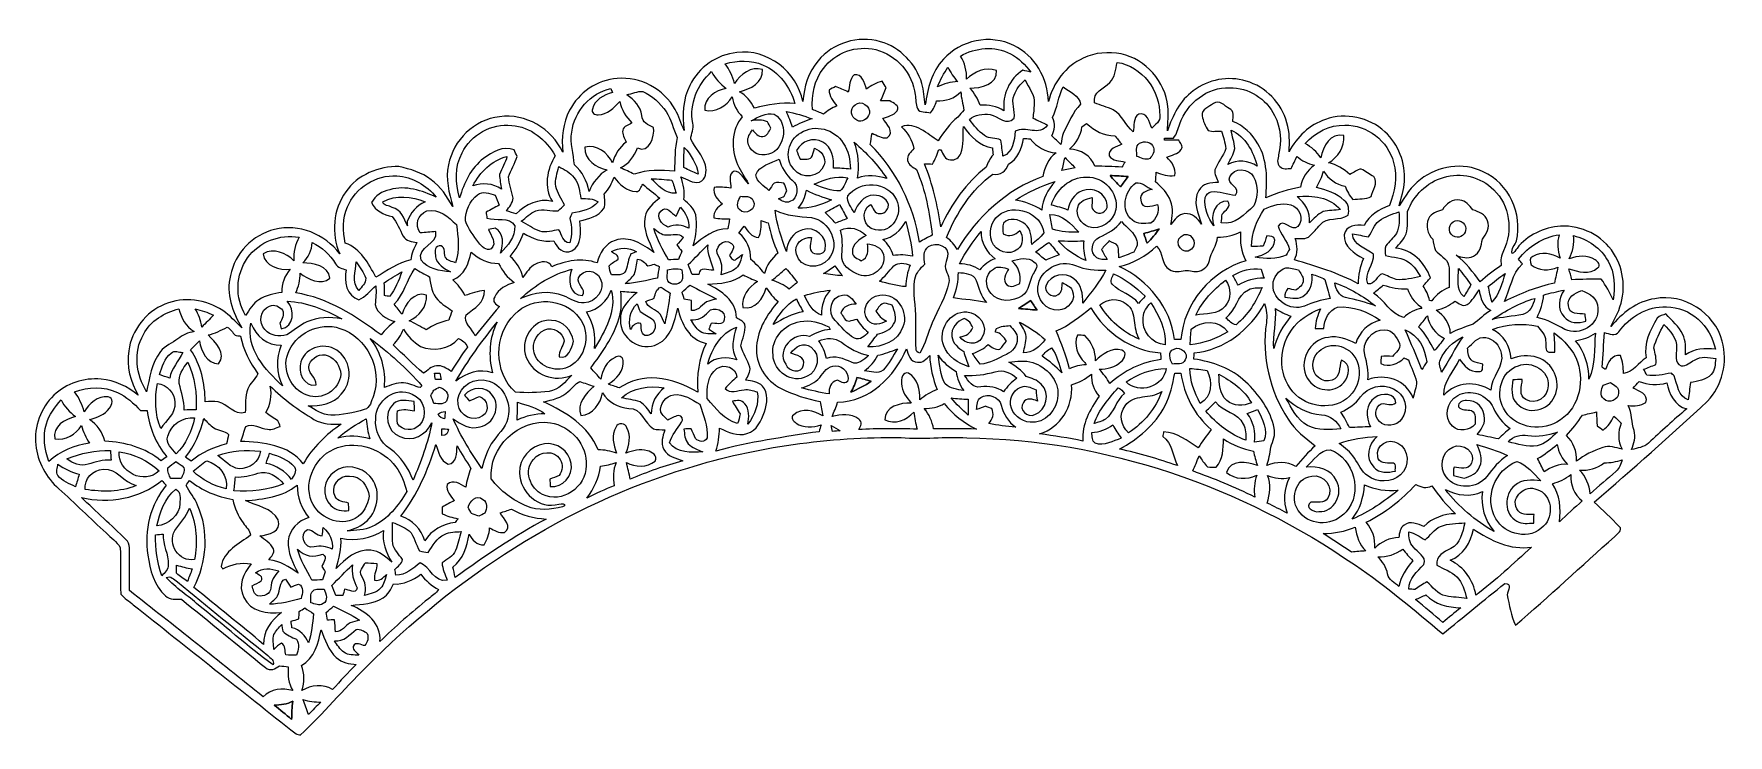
# Model space of a CAD drawing. Header units: centimetres. Extents: x -12.7 to 12.7, y -5.2 to 5.3.
import ezdxf

# ---------------------------------------------------------------- set-up
doc = ezdxf.new("R2010")
doc.units = ezdxf.units.CM
doc.header["$MEASUREMENT"] = 0
doc.layers.add('Camada 1', color=7, linetype='Continuous')

msp = doc.modelspace()

# ---------------------------------------------------------------- linework, layer by layer
at = {"layer": 'Camada 1', "color": 156}
for points, knots in [([(-0.93062, 4.91771), (-0.7112, 5.18617), (-0.32702, 5.30542), (0.00528, 5.20381), (0.00528, 5.20381), (0.30339, 5.11986), (0.54222, 4.87115), (0.62934, 4.57588), (0.62934, 4.57588), (0.66111, 4.47216), (0.6618, 4.36209), (0.67909, 4.25555), (0.67909, 4.25555), (0.71683, 4.49932), (0.77611, 4.75543), (0.9525, 4.93959), (0.9525, 4.93959), (1.2086, 5.23168), (1.66158, 5.32129), (2.00942, 5.14702), (2.00942, 5.14702), (2.32903, 4.99779), (2.5206, 4.65137), (2.53223, 4.3053), (2.53223, 4.3053), (2.60032, 4.58576), (2.79082, 4.83799), (3.0554, 4.95828), (3.0554, 4.95828), (3.23144, 5.04577), (3.43641, 5.05213), (3.62691, 5.01967), (3.62691, 5.01967), (3.99696, 4.94135), (4.28978, 4.60445), (4.32611, 4.2298), (4.32611, 4.2298), (4.33809, 4.10915), (4.32364, 3.98814), (4.32257, 3.86715), (4.32257, 3.86715), (4.39773, 4.09539), (4.50744, 4.32257), (4.70851, 4.4658), (4.70851, 4.4658), (4.93006, 4.6362), (5.23487, 4.69618), (5.50298, 4.61222), (5.50298, 4.61222), (5.79931, 4.53073), (6.03815, 4.28096), (6.11681, 3.98497), (6.11681, 3.98497), (6.16338, 3.84562), (6.1549, 3.6971), (6.14927, 3.55247), (6.14927, 3.55247), (6.26392, 3.77367), (6.45724, 3.95851), (6.69642, 4.03647), (6.69642, 4.03647), (6.99805, 4.14513), (7.35646, 4.0707), (7.58966, 3.85056), (7.58966, 3.85056), (7.79531, 3.66501), (7.90115, 3.38101), (7.88387, 3.1062), (7.88387, 3.1062), (7.8761, 2.98097), (7.83237, 2.86244), (7.8052, 2.74072), (7.8052, 2.74072), (7.89693, 2.8829), (7.9823, 3.03635), (8.12411, 3.13548), (8.12411, 3.13548), (8.38588, 3.34256), (8.76406, 3.39865), (9.06709, 3.25049), (9.06709, 3.25049), (9.45337, 3.08115), (9.66399, 2.61972), (9.56592, 2.21368), (9.56592, 2.21368), (9.54792, 2.14948), (9.48124, 2.09656), (9.50029, 2.02423), (9.50029, 2.02423), (9.53735, 2.02494), (9.55038, 2.07822), (9.57509, 2.10078), (9.57509, 2.10078), (9.72714, 2.3047), (9.98185, 2.41265), (10.2302, 2.43382), (10.2302, 2.43382), (10.54064, 2.44897), (10.8599, 2.2941), (11.02676, 2.02881), (11.02676, 2.02881), (11.19116, 1.77835), (11.21692, 1.44568), (11.10333, 1.16945), (11.10333, 1.16945), (11.06945, 1.08513), (11.02254, 1.00682), (10.98337, 0.92499), (10.98337, 0.92499), (11.15694, 1.12676), (11.37496, 1.30493), (11.6466, 1.34479), (11.6466, 1.34479), (12.08263, 1.43121), (12.5476, 1.13488), (12.65907, 0.70626), (12.65907, 0.70626), (12.74833, 0.39546), (12.66155, 0.03915), (12.43858, -0.19507), (12.43858, -0.19507), (11.88437, -0.71508), (11.30935, -1.2125), (10.73538, -1.71062), (10.73538, -1.71062), (10.86131, -1.83232), (10.99078, -1.95121), (11.11284, -2.07715), (11.11284, -2.07715), (11.17423, -2.13676), (11.07897, -2.1851), (11.0437, -2.22708), (11.0437, -2.22708), (10.54593, -2.67088), (10.05769, -3.12632), (9.55038, -3.55917), (9.55038, -3.55917), (9.48619, -3.41417), (9.45515, -3.25683), (9.42903, -3.10127), (9.42903, -3.10127), (9.43715, -3.04129), (9.50877, -2.92488), (9.39341, -2.93404), (9.39341, -2.93404), (9.07591, -3.17746), (8.77217, -3.43958), (8.45889, -3.68864), (8.45889, -3.68864), (8.0331, -3.33092), (7.6073, -2.97074), (7.1455, -2.65923), (7.1455, -2.65923), (5.43913, -1.47567), (3.38807, -0.76694), (1.30493, -0.74648), (1.30493, -0.74648), (0.97613, -0.71895), (0.64664, -0.77364), (0.31784, -0.73837), (0.31784, -0.73837), (-0.76624, -0.7313), (-1.85349, -0.877), (-2.88995, -1.19803), (-2.88995, -1.19803), (-4.72827, -1.75648), (-6.38493, -2.83386), (-7.73007, -4.19629), (-7.73007, -4.19629), (-8.06626, -4.52578), (-8.36753, -4.8895), (-8.71361, -5.20912), (-8.71361, -5.20912), (-8.72983, -5.20452), (-8.76194, -5.19465), (-8.77782, -5.19007), (-8.77782, -5.19007), (-9.5952, -4.54659), (-10.408, -3.89748), (-11.22397, -3.25261), (-11.22397, -3.25261), (-11.28818, -3.20075), (-11.35768, -3.15382), (-11.4113, -3.09068), (-11.4113, -3.09068), (-11.42894, -2.8575), (-11.40672, -2.62325), (-11.42012, -2.39006), (-11.42012, -2.39006), (-11.47233, -2.30292), (-11.55981, -2.24437), (-11.63037, -2.17311), (-11.63037, -2.17311), (-11.87238, -1.9565), (-12.10133, -1.72649), (-12.34369, -1.51024), (-12.34369, -1.51024), (-12.53348, -1.3416), (-12.66542, -1.10489), (-12.68906, -0.85019), (-12.68906, -0.85019), (-12.71834, -0.5782), (-12.61744, -0.29386), (-12.41742, -0.10583), (-12.41742, -0.10583), (-12.23115, 0.07267), (-11.96551, 0.16228), (-11.70869, 0.13545), (-11.70869, 0.13545), (-11.50126, 0.12206), (-11.31146, 0.02329), (-11.15025, -0.10337), (-11.15025, -0.10337), (-11.2649, 0.09735), (-11.33192, 0.33231), (-11.29277, 0.56373), (-11.29277, 0.56373), (-11.25113, 0.871), (-11.03665, 1.14652), (-10.74878, 1.26188), (-10.74878, 1.26188), (-10.46691, 1.38219), (-10.12965, 1.33526), (-9.87777, 1.16521), (-9.87777, 1.16521), (-9.76947, 1.09607), (-9.68763, 0.99589), (-9.59485, 0.90874), (-9.59485, 0.90874), (-9.73102, 1.14299), (-9.83473, 1.42063), (-9.76277, 1.69333), (-9.76277, 1.69333), (-9.69856, 2.02671), (-9.43081, 2.30681), (-9.0999, 2.38441), (-9.0999, 2.38441), (-8.73724, 2.48002), (-8.34284, 2.31352), (-8.12129, 2.0186), (-8.12129, 2.0186), (-8.25006, 2.3181), (-8.2236, 2.68357), (-8.03027, 2.94993), (-8.03027, 2.94993), (-7.85283, 3.20533), (-7.53568, 3.33587), (-7.23018, 3.32775), (-7.23018, 3.32775), (-7.05943, 3.2914), (-6.88622, 3.24131), (-6.74722, 3.1309), (-6.74722, 3.1309), (-6.60152, 3.03106), (-6.51228, 2.87584), (-6.42126, 2.72908), (-6.42126, 2.72908), (-6.47559, 2.93263), (-6.53837, 3.14501), (-6.48404, 3.35597), (-6.48404, 3.35597), (-6.41843, 3.72816), (-6.09564, 4.03365), (-5.71994, 4.0774), (-5.71994, 4.0774), (-5.32977, 4.13385), (-4.93501, 3.89784), (-4.76778, 3.54682), (-4.76778, 3.54682), (-4.79142, 3.7599), (-4.76885, 3.98251), (-4.66689, 4.17405), (-4.66689, 4.17405), (-4.52966, 4.44005), (-4.25202, 4.63125), (-3.95145, 4.65137), (-3.95145, 4.65137), (-3.60221, 4.68558), (-3.24731, 4.49085), (-3.07833, 4.18499), (-3.07833, 4.18499), (-3.02153, 4.08622), (-2.9912, 3.9751), (-2.94357, 3.87139), (-2.94357, 3.87139), (-2.97003, 4.09892), (-2.96898, 4.33951), (-2.85855, 4.54659), (-2.85855, 4.54659), (-2.72696, 4.81787), (-2.45215, 5.01261), (-2.15159, 5.04189), (-2.15159, 5.04189), (-1.69474, 5.10399), (-1.24459, 4.75333), (-1.15992, 4.30635), (-1.15992, 4.30635), (-1.14299, 4.52649), (-1.07562, 4.74732), (-0.93062, 4.91771)], [0, 0, 0, 0, 0.01315789, 0.01315789, 0.01315789, 0.01315789, 0.02631579, 0.02631579, 0.02631579, 0.02631579, 0.03947368, 0.03947368, 0.03947368, 0.03947368, 0.05263158, 0.05263158, 0.05263158, 0.05263158, 0.06578947, 0.06578947, 0.06578947, 0.06578947, 0.07894737, 0.07894737, 0.07894737, 0.07894737, 0.09210526, 0.09210526, 0.09210526, 0.09210526, 0.10526316, 0.10526316, 0.10526316, 0.10526316, 0.11842105, 0.11842105, 0.11842105, 0.11842105, 0.13157895, 0.13157895, 0.13157895, 0.13157895, 0.14473684, 0.14473684, 0.14473684, 0.14473684, 0.15789474, 0.15789474, 0.15789474, 0.15789474, 0.17105263, 0.17105263, 0.17105263, 0.17105263, 0.18421053, 0.18421053, 0.18421053, 0.18421053, 0.19736842, 0.19736842, 0.19736842, 0.19736842, 0.21052632, 0.21052632, 0.21052632, 0.21052632, 0.22368421, 0.22368421, 0.22368421, 0.22368421, 0.23684211, 0.23684211, 0.23684211, 0.23684211, 0.25, 0.25, 0.25, 0.25, 0.26315789, 0.26315789, 0.26315789, 0.26315789, 0.27631579, 0.27631579, 0.27631579, 0.27631579, 0.28947368, 0.28947368, 0.28947368, 0.28947368, 0.30263158, 0.30263158, 0.30263158, 0.30263158, 0.31578947, 0.31578947, 0.31578947, 0.31578947, 0.32894737, 0.32894737, 0.32894737, 0.32894737, 0.34210526, 0.34210526, 0.34210526, 0.34210526, 0.35526316, 0.35526316, 0.35526316, 0.35526316, 0.36842105, 0.36842105, 0.36842105, 0.36842105, 0.38157895, 0.38157895, 0.38157895, 0.38157895, 0.39473684, 0.39473684, 0.39473684, 0.39473684, 0.40789474, 0.40789474, 0.40789474, 0.40789474, 0.42105263, 0.42105263, 0.42105263, 0.42105263, 0.43421053, 0.43421053, 0.43421053, 0.43421053, 0.44736842, 0.44736842, 0.44736842, 0.44736842, 0.46052632, 0.46052632, 0.46052632, 0.46052632, 0.47368421, 0.47368421, 0.47368421, 0.47368421, 0.48684211, 0.48684211, 0.48684211, 0.48684211, 0.5, 0.5, 0.5, 0.5, 0.51315789, 0.51315789, 0.51315789, 0.51315789, 0.52631579, 0.52631579, 0.52631579, 0.52631579, 0.53947368, 0.53947368, 0.53947368, 0.53947368, 0.55263158, 0.55263158, 0.55263158, 0.55263158, 0.56578947, 0.56578947, 0.56578947, 0.56578947, 0.57894737, 0.57894737, 0.57894737, 0.57894737, 0.59210526, 0.59210526, 0.59210526, 0.59210526, 0.60526316, 0.60526316, 0.60526316, 0.60526316, 0.61842105, 0.61842105, 0.61842105, 0.61842105, 0.63157895, 0.63157895, 0.63157895, 0.63157895, 0.64473684, 0.64473684, 0.64473684, 0.64473684, 0.65789474, 0.65789474, 0.65789474, 0.65789474, 0.67105263, 0.67105263, 0.67105263, 0.67105263, 0.68421053, 0.68421053, 0.68421053, 0.68421053, 0.69736842, 0.69736842, 0.69736842, 0.69736842, 0.71052632, 0.71052632, 0.71052632, 0.71052632, 0.72368421, 0.72368421, 0.72368421, 0.72368421, 0.73684211, 0.73684211, 0.73684211, 0.73684211, 0.75, 0.75, 0.75, 0.75, 0.76315789, 0.76315789, 0.76315789, 0.76315789, 0.77631579, 0.77631579, 0.77631579, 0.77631579, 0.78947368, 0.78947368, 0.78947368, 0.78947368, 0.80263158, 0.80263158, 0.80263158, 0.80263158, 0.81578947, 0.81578947, 0.81578947, 0.81578947, 0.82894737, 0.82894737, 0.82894737, 0.82894737, 0.84210526, 0.84210526, 0.84210526, 0.84210526, 0.85526316, 0.85526316, 0.85526316, 0.85526316, 0.86842105, 0.86842105, 0.86842105, 0.86842105, 0.88157895, 0.88157895, 0.88157895, 0.88157895, 0.89473684, 0.89473684, 0.89473684, 0.89473684, 0.90789474, 0.90789474, 0.90789474, 0.90789474, 0.92105263, 0.92105263, 0.92105263, 0.92105263, 0.93421053, 0.93421053, 0.93421053, 0.93421053, 0.94736842, 0.94736842, 0.94736842, 0.94736842, 0.96052632, 0.96052632, 0.96052632, 0.96052632, 0.97368421, 0.97368421, 0.97368421, 0.97368421, 1, 1, 1, 1]), ([(-0.85054, 4.80201), (-0.85054, 4.80201), (-0.85054, 4.80201), (-0.85054, 4.80201), (-0.85054, 4.80201), (-0.98743, 4.62879), (-1.03222, 4.40302), (-1.01564, 4.18641), (-1.01564, 4.18641), (-0.9599, 4.16312), (-0.90382, 4.13948), (-0.84771, 4.11585), (-0.84771, 4.11585), (-0.78846, 4.16806), (-0.72107, 4.2097), (-0.64769, 4.23932), (-0.64769, 4.23932), (-0.70696, 4.30954), (-0.75988, 4.38784), (-0.76658, 4.48203), (-0.76658, 4.48203), (-0.74224, 4.49403), (-0.69356, 4.51731), (-0.66922, 4.52931), (-0.66922, 4.52931), (-0.60359, 4.50566), (-0.53903, 4.47852), (-0.47625, 4.44816), (-0.47625, 4.44816), (-0.45861, 4.53707), (-0.45649, 4.63727), (-0.39051, 4.70712), (-0.39051, 4.70712), (-0.2667, 4.73109), (-0.23001, 4.58187), (-0.20496, 4.4905), (-0.20496, 4.4905), (-0.13404, 4.54625), (-0.05503, 4.59069), (0.03386, 4.60974), (0.03386, 4.60974), (0.04833, 4.58645), (0.07654, 4.53918), (0.09102, 4.51555), (0.09102, 4.51555), (0.06597, 4.44853), (0.03915, 4.38255), (0.00952, 4.31729), (0.00952, 4.31729), (0.05503, 4.31765), (0.10054, 4.31799), (0.14605, 4.31835), (0.14605, 4.31835), (0.19897, 4.27672), (0.30514, 4.25062), (0.25576, 4.16418), (0.25576, 4.16418), (0.20355, 4.09751), (0.11677, 4.08023), (0.04127, 4.05377), (0.04127, 4.05377), (0.09666, 3.97298), (0.22754, 3.84422), (0.109, 3.76237), (0.109, 3.76237), (0.0254, 3.74685), (-0.04692, 3.79835), (-0.11994, 3.82939), (-0.11994, 3.82939), (-0.12805, 3.77225), (-0.13687, 3.71544), (-0.1471, 3.65865), (-0.1471, 3.65865), (0.2533, 3.26884), (0.50411, 2.74389), (0.59407, 2.19533), (0.59407, 2.19533), (0.6558, 2.23273), (0.71966, 2.26659), (0.78527, 2.29763), (0.78527, 2.29763), (0.74436, 2.63418), (0.68333, 2.97249), (0.54821, 3.28541), (0.54821, 3.28541), (0.4953, 3.32034), (0.4265, 3.34926), (0.41416, 3.41911), (0.41416, 3.41911), (0.39722, 3.49744), (0.46637, 3.54717), (0.51047, 3.59974), (0.51047, 3.59974), (0.48648, 3.72886), (0.41416, 3.83645), (0.32244, 3.92747), (0.32244, 3.92747), (0.53728, 4.0012), (0.70943, 3.81916), (0.87524, 3.7151), (0.87524, 3.7151), (0.95637, 3.8481), (1.0481, 3.97686), (1.17228, 4.07317), (1.17228, 4.07317), (1.2019, 4.10739), (1.2326, 4.1409), (1.26012, 4.17688), (1.26012, 4.17688), (1.24566, 4.26895), (1.22025, 4.35926), (1.21462, 4.4524), (1.21462, 4.4524), (1.11865, 4.35256), (0.9846, 4.30705), (0.84737, 4.31799), (0.84737, 4.31799), (0.83538, 4.2499), (0.8061, 4.18782), (0.75742, 4.13843), (0.75742, 4.13843), (0.69215, 4.15361), (0.60113, 4.13066), (0.56268, 4.20017), (0.56268, 4.20017), (0.5341, 4.26544), (0.54115, 4.34021), (0.52775, 4.40901), (0.52775, 4.40901), (0.49318, 4.72687), (0.24799, 5.01085), (-0.06385, 5.08528), (-0.06385, 5.08528), (-0.35243, 5.1562), (-0.67486, 5.04225), (-0.85054, 4.80201)], [0, 0, 0, 0, 0.02857143, 0.02857143, 0.02857143, 0.02857143, 0.05714286, 0.05714286, 0.05714286, 0.05714286, 0.08571429, 0.08571429, 0.08571429, 0.08571429, 0.11428571, 0.11428571, 0.11428571, 0.11428571, 0.14285714, 0.14285714, 0.14285714, 0.14285714, 0.17142857, 0.17142857, 0.17142857, 0.17142857, 0.2, 0.2, 0.2, 0.2, 0.22857143, 0.22857143, 0.22857143, 0.22857143, 0.25714286, 0.25714286, 0.25714286, 0.25714286, 0.28571429, 0.28571429, 0.28571429, 0.28571429, 0.31428571, 0.31428571, 0.31428571, 0.31428571, 0.34285714, 0.34285714, 0.34285714, 0.34285714, 0.37142857, 0.37142857, 0.37142857, 0.37142857, 0.4, 0.4, 0.4, 0.4, 0.42857143, 0.42857143, 0.42857143, 0.42857143, 0.45714286, 0.45714286, 0.45714286, 0.45714286, 0.48571429, 0.48571429, 0.48571429, 0.48571429, 0.51428571, 0.51428571, 0.51428571, 0.51428571, 0.54285714, 0.54285714, 0.54285714, 0.54285714, 0.57142857, 0.57142857, 0.57142857, 0.57142857, 0.6, 0.6, 0.6, 0.6, 0.62857143, 0.62857143, 0.62857143, 0.62857143, 0.65714286, 0.65714286, 0.65714286, 0.65714286, 0.68571429, 0.68571429, 0.68571429, 0.68571429, 0.71428571, 0.71428571, 0.71428571, 0.71428571, 0.74285714, 0.74285714, 0.74285714, 0.74285714, 0.77142857, 0.77142857, 0.77142857, 0.77142857, 0.8, 0.8, 0.8, 0.8, 0.82857143, 0.82857143, 0.82857143, 0.82857143, 0.85714286, 0.85714286, 0.85714286, 0.85714286, 0.88571429, 0.88571429, 0.88571429, 0.88571429, 0.91428571, 0.91428571, 0.91428571, 0.91428571, 0.94285714, 0.94285714, 0.94285714, 0.94285714, 1, 1, 1, 1]), ([(1.2086, 4.98722), (1.2086, 4.98722), (1.2086, 4.98722), (1.2086, 4.98722), (1.2086, 4.98722), (1.27847, 4.8849), (1.30527, 4.76462), (1.30104, 4.64185), (1.30104, 4.64185), (1.41958, 4.75791), (1.58467, 4.82353), (1.74978, 4.77343), (1.74978, 4.77343), (1.77236, 4.56635), (1.51306, 4.50144), (1.3522, 4.50814), (1.3522, 4.50814), (1.42063, 4.43335), (1.47284, 4.34586), (1.50459, 4.24956), (1.50459, 4.24956), (1.63054, 4.26437), (1.75472, 4.23262), (1.86302, 4.16806), (1.86302, 4.16806), (1.83585, 4.40302), (1.94556, 4.64784), (2.14665, 4.77448), (2.14665, 4.77448), (2.18756, 4.76744), (2.22849, 4.75862), (2.26905, 4.74839), (2.26905, 4.74839), (2.1791, 4.8521), (2.08808, 4.96217), (1.96074, 5.02108), (1.96074, 5.02108), (1.72578, 5.1449), (1.43403, 5.12056), (1.2086, 4.98722)], [0, 0, 0, 0, 0.09090909, 0.09090909, 0.09090909, 0.09090909, 0.18181818, 0.18181818, 0.18181818, 0.18181818, 0.27272727, 0.27272727, 0.27272727, 0.27272727, 0.36363636, 0.36363636, 0.36363636, 0.36363636, 0.45454545, 0.45454545, 0.45454545, 0.45454545, 0.54545455, 0.54545455, 0.54545455, 0.54545455, 0.63636364, 0.63636364, 0.63636364, 0.63636364, 0.72727273, 0.72727273, 0.72727273, 0.72727273, 0.81818182, 0.81818182, 0.81818182, 0.81818182, 1, 1, 1, 1]), ([(-2.32587, 4.87327), (-2.32587, 4.87327), (-2.32587, 4.87327), (-2.32587, 4.87327), (-2.32587, 4.87327), (-2.26272, 4.78367), (-2.21297, 4.68524), (-2.18863, 4.57729), (-2.18863, 4.57729), (-2.09656, 4.71487), (-1.94274, 4.8408), (-1.76635, 4.78649), (-1.76635, 4.78649), (-1.75048, 4.58786), (-1.9498, 4.49262), (-2.11313, 4.45347), (-2.11313, 4.45347), (-2.01012, 4.40019), (-1.94415, 4.30705), (-1.88877, 4.20863), (-1.88877, 4.20863), (-1.68875, 4.25484), (-1.48624, 4.29789), (-1.27916, 4.27813), (-1.27916, 4.27813), (-1.35149, 4.52472), (-1.51377, 4.75543), (-1.75823, 4.85352), (-1.75823, 4.85352), (-1.93745, 4.93642), (-2.13959, 4.92266), (-2.32587, 4.87327)], [0, 0, 0, 0, 0.11111111, 0.11111111, 0.11111111, 0.11111111, 0.22222222, 0.22222222, 0.22222222, 0.22222222, 0.33333333, 0.33333333, 0.33333333, 0.33333333, 0.44444444, 0.44444444, 0.44444444, 0.44444444, 0.55555556, 0.55555556, 0.55555556, 0.55555556, 0.66666667, 0.66666667, 0.66666667, 0.66666667, 0.77777778, 0.77777778, 0.77777778, 0.77777778, 1, 1, 1, 1]), ([(3.56446, 4.89408), (3.56446, 4.89408), (3.56446, 4.89408), (3.56446, 4.89408), (3.56446, 4.89408), (3.54471, 4.7893), (3.53484, 4.66972), (3.45298, 4.59105), (3.45298, 4.59105), (3.36055, 4.49967), (3.19899, 4.44887), (3.22262, 4.28837), (3.22262, 4.28837), (3.3154, 4.24709), (3.41558, 4.22485), (3.50697, 4.17971), (3.50697, 4.17971), (3.64137, 4.10491), (3.69147, 3.94794), (3.8033, 3.8488), (3.8033, 3.8488), (3.82693, 3.93522), (3.80012, 4.06541), (3.88866, 4.11726), (3.88866, 4.11726), (4.01637, 4.15819), (4.04671, 3.99097), (4.08374, 3.90806), (4.08374, 3.90806), (4.13419, 3.96134), (4.22098, 4.00578), (4.20475, 4.09292), (4.20475, 4.09292), (4.21393, 4.46651), (3.94194, 4.83693), (3.56446, 4.89408)], [0, 0, 0, 0, 0.1, 0.1, 0.1, 0.1, 0.2, 0.2, 0.2, 0.2, 0.3, 0.3, 0.3, 0.3, 0.4, 0.4, 0.4, 0.4, 0.5, 0.5, 0.5, 0.5, 0.6, 0.6, 0.6, 0.6, 0.7, 0.7, 0.7, 0.7, 0.8, 0.8, 0.8, 0.8, 1, 1, 1, 1]), ([(-2.53152, 4.7558), (-2.53152, 4.7558), (-2.53152, 4.7558), (-2.53152, 4.7558), (-2.53152, 4.7558), (-2.74355, 4.56247), (-2.86843, 4.27107), (-2.81481, 3.98322), (-2.81481, 3.98322), (-2.78835, 3.89924), (-2.84091, 3.8234), (-2.84514, 3.74261), (-2.84514, 3.74261), (-2.77917, 3.60785), (-2.66629, 3.49708), (-2.62395, 3.34997), (-2.62395, 3.34997), (-2.60349, 3.25895), (-2.6116, 3.13231), (-2.71426, 3.09527), (-2.71426, 3.09527), (-2.81445, 3.07269), (-2.90194, 3.14218), (-2.99191, 3.17465), (-2.99191, 3.17465), (-2.95909, 3.06387), (-2.92664, 2.94957), (-2.94922, 2.83316), (-2.94922, 2.83316), (-2.87479, 2.77176), (-2.79505, 2.70333), (-2.76965, 2.60597), (-2.76965, 2.60597), (-2.73967, 2.44968), (-2.76577, 2.28881), (-2.80704, 2.13713), (-2.80704, 2.13713), (-2.65994, 2.26377), (-2.4959, 2.40205), (-2.28847, 2.39182), (-2.28847, 2.39182), (-2.27965, 2.44298), (-2.27012, 2.49344), (-2.25989, 2.54423), (-2.25989, 2.54423), (-2.33927, 2.5407), (-2.41899, 2.54387), (-2.49695, 2.55939), (-2.49695, 2.55939), (-2.50647, 2.6557), (-2.4391, 2.71955), (-2.36748, 2.77106), (-2.36748, 2.77106), (-2.44298, 2.83386), (-2.51812, 2.90865), (-2.49273, 3.01625), (-2.49273, 3.01625), (-2.40911, 3.02119), (-2.3248, 3.01766), (-2.24189, 3.00496), (-2.24189, 3.00496), (-2.2433, 3.08963), (-2.28776, 3.21203), (-2.1918, 3.26214), (-2.1918, 3.26214), (-2.08492, 3.25296), (-2.0447, 3.13937), (-1.97838, 3.07199), (-1.97838, 3.07199), (-2.03305, 3.16688), (-2.09585, 3.2579), (-2.13995, 3.35845), (-2.13995, 3.35845), (-2.2426, 3.58846), (-2.23519, 3.87843), (-2.0701, 4.07846), (-2.0701, 4.07846), (-2.14982, 4.16031), (-2.20698, 4.2612), (-2.22037, 4.3762), (-2.22037, 4.3762), (-2.3121, 4.23898), (-2.46379, 4.13631), (-2.63525, 4.17688), (-2.63525, 4.17688), (-2.65219, 4.36209), (-2.46839, 4.47145), (-2.31034, 4.50356), (-2.31034, 4.50356), (-2.40488, 4.5674), (-2.47931, 4.6549), (-2.53152, 4.7558)], [0, 0, 0, 0, 0.04166667, 0.04166667, 0.04166667, 0.04166667, 0.08333333, 0.08333333, 0.08333333, 0.08333333, 0.125, 0.125, 0.125, 0.125, 0.16666667, 0.16666667, 0.16666667, 0.16666667, 0.20833333, 0.20833333, 0.20833333, 0.20833333, 0.25, 0.25, 0.25, 0.25, 0.29166667, 0.29166667, 0.29166667, 0.29166667, 0.33333333, 0.33333333, 0.33333333, 0.33333333, 0.375, 0.375, 0.375, 0.375, 0.41666667, 0.41666667, 0.41666667, 0.41666667, 0.45833333, 0.45833333, 0.45833333, 0.45833333, 0.5, 0.5, 0.5, 0.5, 0.54166667, 0.54166667, 0.54166667, 0.54166667, 0.58333333, 0.58333333, 0.58333333, 0.58333333, 0.625, 0.625, 0.625, 0.625, 0.66666667, 0.66666667, 0.66666667, 0.66666667, 0.70833333, 0.70833333, 0.70833333, 0.70833333, 0.75, 0.75, 0.75, 0.75, 0.79166667, 0.79166667, 0.79166667, 0.79166667, 0.83333333, 0.83333333, 0.83333333, 0.83333333, 0.875, 0.875, 0.875, 0.875, 0.91666667, 0.91666667, 0.91666667, 0.91666667, 1, 1, 1, 1]), ([(0.8643, 4.52542), (0.8643, 4.52542), (0.8643, 4.52542), (0.8643, 4.52542), (0.8643, 4.52542), (0.96026, 4.57022), (1.0615, 4.60375), (1.16874, 4.60445), (1.16874, 4.60445), (1.10666, 4.66831), (1.05974, 4.74379), (1.022, 4.82389), (1.022, 4.82389), (0.96026, 4.72968), (0.90699, 4.62986), (0.8643, 4.52542)], [0, 0, 0, 0, 0.2, 0.2, 0.2, 0.2, 0.4, 0.4, 0.4, 0.4, 0.6, 0.6, 0.6, 0.6, 1, 1, 1, 1]), ([(2.01719, 4.40124), (2.01719, 4.40124), (2.01719, 4.40124), (2.01719, 4.40124), (2.01719, 4.40124), (1.96568, 4.28978), (2.03553, 4.17052), (2.01682, 4.05694), (2.01682, 4.05694), (1.90465, 3.93064), (1.77587, 4.08693), (1.65593, 4.11268), (1.65593, 4.11268), (1.55117, 4.12255), (1.42027, 4.11161), (1.34408, 4.03365), (1.34408, 4.03365), (1.41427, 3.94899), (1.4792, 3.85585), (1.57161, 3.79341), (1.57161, 3.79341), (1.64324, 3.7419), (1.74096, 3.76802), (1.81575, 3.72568), (1.81575, 3.72568), (1.83232, 3.6463), (1.83585, 3.56446), (1.84855, 3.48438), (1.84855, 3.48438), (1.99848, 3.544), (2.01965, 3.71897), (2.03412, 3.85903), (2.03412, 3.85903), (2.1851, 3.9504), (2.39783, 3.77155), (2.51707, 3.95076), (2.51707, 3.95076), (2.44581, 3.9885), (2.37313, 4.02307), (2.29975, 4.05587), (2.29975, 4.05587), (2.3054, 4.1275), (2.31493, 4.1984), (2.3181, 4.26966), (2.3181, 4.26966), (2.33362, 4.40619), (2.23131, 4.51238), (2.18263, 4.63055), (2.18263, 4.63055), (2.1103, 4.56847), (2.04505, 4.49438), (2.01719, 4.40124)], [0, 0, 0, 0, 0.07142857, 0.07142857, 0.07142857, 0.07142857, 0.14285714, 0.14285714, 0.14285714, 0.14285714, 0.21428571, 0.21428571, 0.21428571, 0.21428571, 0.28571429, 0.28571429, 0.28571429, 0.28571429, 0.35714286, 0.35714286, 0.35714286, 0.35714286, 0.42857143, 0.42857143, 0.42857143, 0.42857143, 0.5, 0.5, 0.5, 0.5, 0.57142857, 0.57142857, 0.57142857, 0.57142857, 0.64285714, 0.64285714, 0.64285714, 0.64285714, 0.71428571, 0.71428571, 0.71428571, 0.71428571, 0.78571429, 0.78571429, 0.78571429, 0.78571429, 0.85714286, 0.85714286, 0.85714286, 0.85714286, 1, 1, 1, 1]), ([(-4.63373, 3.84598), (-4.63373, 3.84598), (-4.63373, 3.84598), (-4.63373, 3.84598), (-4.63373, 3.84598), (-4.66372, 3.68017), (-4.60375, 3.51861), (-4.59422, 3.35385), (-4.59422, 3.35385), (-4.47145, 3.25402), (-4.40513, 3.10902), (-4.37268, 2.95663), (-4.37268, 2.95663), (-4.31517, 3.08926), (-4.2305, 3.21098), (-4.09963, 3.28012), (-4.09963, 3.28012), (-4.26755, 3.30694), (-4.44394, 3.43181), (-4.43547, 3.61879), (-4.43547, 3.61879), (-4.25414, 3.66606), (-4.09504, 3.538), (-4.01849, 3.38384), (-4.01849, 3.38384), (-3.98814, 3.50908), (-3.919, 3.61843), (-3.81669, 3.69746), (-3.81669, 3.69746), (-3.83575, 3.75496), (-3.88301, 3.81175), (-3.86574, 3.87561), (-3.86574, 3.87561), (-3.8555, 3.94124), (-3.77437, 3.94899), (-3.73027, 3.98356), (-3.73027, 3.98356), (-3.81458, 4.0767), (-3.89113, 4.18041), (-3.91266, 4.30776), (-3.91266, 4.30776), (-3.99661, 4.2104), (-4.09928, 4.10598), (-4.23721, 4.10632), (-4.23721, 4.10632), (-4.2859, 4.09787), (-4.34092, 4.14231), (-4.32328, 4.19311), (-4.32328, 4.19311), (-4.29331, 4.3328), (-4.14901, 4.40443), (-4.02342, 4.44183), (-4.02342, 4.44183), (-4.02872, 4.45698), (-4.03965, 4.48734), (-4.04529, 4.50285), (-4.04529, 4.50285), (-4.35575, 4.43476), (-4.59493, 4.1589), (-4.63373, 3.84598)], [0, 0, 0, 0, 0.0625, 0.0625, 0.0625, 0.0625, 0.125, 0.125, 0.125, 0.125, 0.1875, 0.1875, 0.1875, 0.1875, 0.25, 0.25, 0.25, 0.25, 0.3125, 0.3125, 0.3125, 0.3125, 0.375, 0.375, 0.375, 0.375, 0.4375, 0.4375, 0.4375, 0.4375, 0.5, 0.5, 0.5, 0.5, 0.5625, 0.5625, 0.5625, 0.5625, 0.625, 0.625, 0.625, 0.625, 0.6875, 0.6875, 0.6875, 0.6875, 0.75, 0.75, 0.75, 0.75, 0.8125, 0.8125, 0.8125, 0.8125, 0.875, 0.875, 0.875, 0.875, 1, 1, 1, 1]), ([(-3.804, 4.40796), (-3.804, 4.40796), (-3.804, 4.40796), (-3.804, 4.40796), (-3.804, 4.40796), (-3.69817, 4.33), (-3.59339, 4.23192), (-3.57893, 4.09363), (-3.57893, 4.09363), (-3.57681, 3.99345), (-3.48721, 3.94794), (-3.40642, 3.91653), (-3.40642, 3.91653), (-3.3803, 3.78037), (-3.46638, 3.52424), (-3.64596, 3.60927), (-3.64596, 3.60927), (-3.69534, 3.48333), (-3.77296, 3.3669), (-3.90031, 3.30975), (-3.90031, 3.30975), (-3.83117, 3.28048), (-3.76273, 3.24872), (-3.69534, 3.21415), (-3.69534, 3.21415), (-3.4999, 3.284), (-3.29106, 3.2773), (-3.08715, 3.26178), (-3.08715, 3.26178), (-3.08539, 3.4311), (-3.08645, 3.6015), (-3.0487, 3.76765), (-3.0487, 3.76765), (-3.11043, 3.89466), (-3.13548, 4.03789), (-3.21663, 4.15571), (-3.21663, 4.15571), (-3.30412, 4.28378), (-3.4244, 4.39101), (-3.56481, 4.45805), (-3.56481, 4.45805), (-3.64701, 4.46263), (-3.72392, 4.4217), (-3.804, 4.40796)], [0, 0, 0, 0, 0.08333333, 0.08333333, 0.08333333, 0.08333333, 0.16666667, 0.16666667, 0.16666667, 0.16666667, 0.25, 0.25, 0.25, 0.25, 0.33333333, 0.33333333, 0.33333333, 0.33333333, 0.41666667, 0.41666667, 0.41666667, 0.41666667, 0.5, 0.5, 0.5, 0.5, 0.58333333, 0.58333333, 0.58333333, 0.58333333, 0.66666667, 0.66666667, 0.66666667, 0.66666667, 0.75, 0.75, 0.75, 0.75, 0.83333333, 0.83333333, 0.83333333, 0.83333333, 1, 1, 1, 1]), ([(-0.37465, 4.25379), (-0.37465, 4.25379), (-0.37465, 4.25379), (-0.37465, 4.25379), (-0.37465, 4.25379), (-0.45826, 4.20017), (-0.4385, 4.06223), (-0.34854, 4.0259), (-0.34854, 4.0259), (-0.27235, 3.97686), (-0.18167, 4.05129), (-0.15909, 4.12503), (-0.15909, 4.12503), (-0.13723, 4.23545), (-0.28857, 4.33916), (-0.37465, 4.25379)], [0, 0, 0, 0, 0.2, 0.2, 0.2, 0.2, 0.4, 0.4, 0.4, 0.4, 0.6, 0.6, 0.6, 0.6, 1, 1, 1, 1]), ([(2.75483, 4.5272), (2.75483, 4.5272), (2.75483, 4.5272), (2.75483, 4.5272), (2.75483, 4.5272), (2.67864, 4.3808), (2.66805, 4.21145), (2.59045, 4.06681), (2.59045, 4.06681), (2.64125, 3.9765), (2.62819, 3.87879), (2.58127, 3.79024), (2.58127, 3.79024), (2.62854, 3.74721), (2.67475, 3.70311), (2.72062, 3.65831), (2.72062, 3.65831), (2.73156, 3.71863), (2.7319, 3.78249), (2.75872, 3.83857), (2.75872, 3.83857), (2.83527, 3.98604), (2.8956, 4.14584), (3.01625, 4.26507), (3.01625, 4.26507), (2.9972, 4.40302), (2.84762, 4.44605), (2.75483, 4.5272)], [0, 0, 0, 0, 0.125, 0.125, 0.125, 0.125, 0.25, 0.25, 0.25, 0.25, 0.375, 0.375, 0.375, 0.375, 0.5, 0.5, 0.5, 0.5, 0.625, 0.625, 0.625, 0.625, 0.75, 0.75, 0.75, 0.75, 1, 1, 1, 1]), ([(4.50603, 3.97016), (4.50603, 3.97016), (4.50603, 3.97016), (4.50603, 3.97016), (4.50603, 3.97016), (4.47852, 3.89784), (4.46546, 3.81599), (4.41006, 3.75778), (4.41006, 3.75778), (4.36562, 3.75742), (4.32118, 3.75742), (4.27708, 3.75778), (4.27708, 3.75778), (4.27708, 3.75038), (4.27636, 3.7352), (4.27601, 3.72779), (4.27601, 3.72779), (4.34833, 3.7285), (4.42136, 3.72638), (4.49403, 3.72392), (4.49403, 3.72392), (4.51202, 3.68087), (4.56282, 3.63361), (4.52861, 3.58493), (4.52861, 3.58493), (4.4771, 3.51579), (4.3836, 3.50166), (4.30917, 3.46779), (4.30917, 3.46779), (4.39137, 3.39794), (4.45275, 3.30553), (4.42948, 3.19263), (4.42948, 3.19263), (4.3321, 3.18028), (4.23862, 3.2064), (4.15113, 3.2466), (4.15113, 3.2466), (4.14796, 3.19722), (4.14513, 3.14749), (4.14267, 3.09774), (4.14267, 3.09774), (4.23509, 3.01907), (4.32717, 2.93051), (4.36808, 2.81269), (4.36808, 2.81269), (4.41359, 2.69909), (4.39349, 2.57493), (4.37409, 2.45816), (4.37409, 2.45816), (4.42489, 2.53259), (4.48663, 2.61126), (4.58364, 2.62183), (4.58364, 2.62183), (4.69335, 2.63277), (4.77378, 2.54494), (4.83481, 2.46556), (4.83481, 2.46556), (4.77555, 2.62254), (4.699, 2.80916), (4.79142, 2.96932), (4.79142, 2.96932), (4.84645, 3.07586), (4.97733, 3.08856), (5.08423, 3.09033), (5.08423, 3.09033), (5.06448, 3.15241), (5.02214, 3.2138), (5.03519, 3.28153), (5.03519, 3.28153), (5.07858, 3.39195), (5.15761, 3.48543), (5.19782, 3.59798), (5.19782, 3.59798), (5.18971, 3.68828), (5.15796, 3.77437), (5.13396, 3.86115), (5.13396, 3.86115), (5.06835, 3.86644), (4.99604, 3.84457), (4.9343, 3.87208), (4.9343, 3.87208), (4.88879, 3.93805), (4.85598, 4.01389), (4.8408, 4.09256), (4.8408, 4.09256), (4.83234, 4.19135), (4.9477, 4.22451), (5.01049, 4.27601), (5.01049, 4.27601), (5.09693, 4.3367), (5.18054, 4.2432), (5.25039, 4.19981), (5.25039, 4.19981), (5.33118, 4.16665), (5.30436, 4.07492), (5.3026, 4.00685), (5.3026, 4.00685), (5.46452, 3.94475), (5.59647, 3.82093), (5.68042, 3.67064), (5.68042, 3.67064), (5.82436, 3.42582), (5.82471, 3.1316), (5.79861, 2.8575), (5.79861, 2.8575), (5.96652, 2.92876), (6.13938, 2.99049), (6.32037, 3.01941), (6.32037, 3.01941), (6.34293, 3.15524), (6.42267, 3.26672), (6.52885, 3.35104), (6.52885, 3.35104), (6.43149, 3.37219), (6.34118, 3.41312), (6.26921, 3.48262), (6.26921, 3.48262), (6.23922, 3.42089), (6.20923, 3.3595), (6.17889, 3.29812), (6.17889, 3.29812), (6.1221, 3.30305), (6.05225, 3.27942), (6.01098, 3.32987), (6.01098, 3.32987), (5.95417, 3.37255), (5.98275, 3.4491), (5.99157, 3.5066), (5.99157, 3.5066), (6.03885, 3.7024), (6.02684, 3.91688), (5.93054, 4.0968), (5.93054, 4.0968), (5.80884, 4.34833), (5.53685, 4.51908), (5.25673, 4.51379), (5.25673, 4.51379), (4.9223, 4.52542), (4.61044, 4.28201), (4.50603, 3.97016)], [0, 0, 0, 0, 0.02777778, 0.02777778, 0.02777778, 0.02777778, 0.05555556, 0.05555556, 0.05555556, 0.05555556, 0.08333333, 0.08333333, 0.08333333, 0.08333333, 0.11111111, 0.11111111, 0.11111111, 0.11111111, 0.13888889, 0.13888889, 0.13888889, 0.13888889, 0.16666667, 0.16666667, 0.16666667, 0.16666667, 0.19444444, 0.19444444, 0.19444444, 0.19444444, 0.22222222, 0.22222222, 0.22222222, 0.22222222, 0.25, 0.25, 0.25, 0.25, 0.27777778, 0.27777778, 0.27777778, 0.27777778, 0.30555556, 0.30555556, 0.30555556, 0.30555556, 0.33333333, 0.33333333, 0.33333333, 0.33333333, 0.36111111, 0.36111111, 0.36111111, 0.36111111, 0.38888889, 0.38888889, 0.38888889, 0.38888889, 0.41666667, 0.41666667, 0.41666667, 0.41666667, 0.44444444, 0.44444444, 0.44444444, 0.44444444, 0.47222222, 0.47222222, 0.47222222, 0.47222222, 0.5, 0.5, 0.5, 0.5, 0.52777778, 0.52777778, 0.52777778, 0.52777778, 0.55555556, 0.55555556, 0.55555556, 0.55555556, 0.58333333, 0.58333333, 0.58333333, 0.58333333, 0.61111111, 0.61111111, 0.61111111, 0.61111111, 0.63888889, 0.63888889, 0.63888889, 0.63888889, 0.66666667, 0.66666667, 0.66666667, 0.66666667, 0.69444444, 0.69444444, 0.69444444, 0.69444444, 0.72222222, 0.72222222, 0.72222222, 0.72222222, 0.75, 0.75, 0.75, 0.75, 0.77777778, 0.77777778, 0.77777778, 0.77777778, 0.80555556, 0.80555556, 0.80555556, 0.80555556, 0.83333333, 0.83333333, 0.83333333, 0.83333333, 0.86111111, 0.86111111, 0.86111111, 0.86111111, 0.88888889, 0.88888889, 0.88888889, 0.88888889, 0.91666667, 0.91666667, 0.91666667, 0.91666667, 0.94444444, 0.94444444, 0.94444444, 0.94444444, 1, 1, 1, 1]), ([(-1.93462, 4.01567), (-1.93462, 4.01567), (-1.93462, 4.01567), (-1.93462, 4.01567), (-1.93462, 4.01567), (-1.85384, 4.03613), (-1.77095, 4.03153), (-1.69298, 4.0019), (-1.69298, 4.0019), (-1.67993, 3.97791), (-1.65417, 3.92994), (-1.64112, 3.90596), (-1.64112, 3.90596), (-1.67111, 3.85692), (-1.69192, 3.78319), (-1.76176, 3.78283), (-1.76176, 3.78283), (-1.83409, 3.7666), (-1.87147, 3.84033), (-1.9184, 3.87914), (-1.9184, 3.87914), (-1.95121, 3.8241), (-1.99955, 3.76977), (-1.98578, 3.70028), (-1.98578, 3.70028), (-1.97484, 3.57645), (-1.84925, 3.48791), (-1.72861, 3.5059), (-1.72861, 3.5059), (-1.4411, 3.51895), (-1.3462, 3.97827), (-1.58996, 4.11514), (-1.58996, 4.11514), (-1.71379, 4.14443), (-1.82986, 4.07212), (-1.93462, 4.01567)], [0, 0, 0, 0, 0.1, 0.1, 0.1, 0.1, 0.2, 0.2, 0.2, 0.2, 0.3, 0.3, 0.3, 0.3, 0.4, 0.4, 0.4, 0.4, 0.5, 0.5, 0.5, 0.5, 0.6, 0.6, 0.6, 0.6, 0.7, 0.7, 0.7, 0.7, 0.8, 0.8, 0.8, 0.8, 1, 1, 1, 1]), ([(-1.40616, 4.15395), (-1.40616, 4.15395), (-1.40616, 4.15395), (-1.40616, 4.15395), (-1.40616, 4.15395), (-1.37266, 4.0767), (-1.3409, 3.99837), (-1.31339, 3.91865), (-1.31339, 3.91865), (-1.22237, 3.9744), (-1.12323, 4.01425), (-1.02093, 4.04566), (-1.02093, 4.04566), (-1.14652, 4.09187), (-1.27423, 4.13208), (-1.40616, 4.15395)], [0, 0, 0, 0, 0.2, 0.2, 0.2, 0.2, 0.4, 0.4, 0.4, 0.4, 0.6, 0.6, 0.6, 0.6, 1, 1, 1, 1]), ([(-6.28156, 3.53484), (-6.28156, 3.53484), (-6.28156, 3.53484), (-6.28156, 3.53484), (-6.28156, 3.53484), (-6.39375, 3.32775), (-6.38598, 3.07974), (-6.31859, 2.85962), (-6.31859, 2.85962), (-6.25581, 3.08434), (-6.1468, 3.30588), (-5.95948, 3.45193), (-5.95948, 3.45193), (-5.83177, 3.54682), (-5.66173, 3.64701), (-5.50016, 3.57964), (-5.50016, 3.57964), (-5.48534, 3.54717), (-5.47017, 3.51472), (-5.45499, 3.48192), (-5.45499, 3.48192), (-5.48393, 3.37326), (-5.54743, 3.27871), (-5.58587, 3.17358), (-5.58587, 3.17358), (-5.57459, 3.06528), (-5.5312, 2.96333), (-5.51602, 2.85537), (-5.51602, 2.85537), (-5.51709, 2.78024), (-5.5753, 2.72379), (-5.61304, 2.66381), (-5.61304, 2.66381), (-5.56506, 2.649), (-5.51709, 2.63348), (-5.4691, 2.61832), (-5.4691, 2.61832), (-5.32694, 2.76153), (-5.13009, 2.8575), (-4.92441, 2.80387), (-4.92441, 2.80387), (-5.05707, 3.01659), (-5.00979, 3.2893), (-4.88102, 3.49179), (-4.88102, 3.49179), (-5.0165, 3.73062), (-5.25322, 3.9303), (-5.53649, 3.94687), (-5.53649, 3.94687), (-5.83847, 3.97968), (-6.14997, 3.80929), (-6.28156, 3.53484)], [0, 0, 0, 0, 0.07142857, 0.07142857, 0.07142857, 0.07142857, 0.14285714, 0.14285714, 0.14285714, 0.14285714, 0.21428571, 0.21428571, 0.21428571, 0.21428571, 0.28571429, 0.28571429, 0.28571429, 0.28571429, 0.35714286, 0.35714286, 0.35714286, 0.35714286, 0.42857143, 0.42857143, 0.42857143, 0.42857143, 0.5, 0.5, 0.5, 0.5, 0.57142857, 0.57142857, 0.57142857, 0.57142857, 0.64285714, 0.64285714, 0.64285714, 0.64285714, 0.71428571, 0.71428571, 0.71428571, 0.71428571, 0.78571429, 0.78571429, 0.78571429, 0.78571429, 0.85714286, 0.85714286, 0.85714286, 0.85714286, 1, 1, 1, 1]), ([(-1.18921, 3.83611), (-1.18921, 3.83611), (-1.18921, 3.83611), (-1.18921, 3.83611), (-1.18921, 3.83611), (-1.37971, 3.7345), (-1.44955, 3.45369), (-1.29575, 3.2907), (-1.29575, 3.2907), (-1.18426, 3.13019), (-0.89992, 3.16301), (-0.84137, 3.35314), (-0.84137, 3.35314), (-0.79974, 3.46569), (-0.8837, 3.56729), (-0.98495, 3.60398), (-0.98495, 3.60398), (-0.99272, 3.57716), (-1.00858, 3.52354), (-1.01635, 3.49673), (-1.01635, 3.49673), (-1.04104, 3.41171), (-1.13595, 3.44523), (-1.20085, 3.4417), (-1.20085, 3.4417), (-1.21884, 3.48473), (-1.23647, 3.52777), (-1.25448, 3.57046), (-1.25448, 3.57046), (-1.1818, 3.71052), (-1.00012, 3.7793), (-0.86042, 3.695), (-0.86042, 3.695), (-0.72036, 3.62162), (-0.68579, 3.45086), (-0.70061, 3.30588), (-0.70061, 3.30588), (-0.61489, 3.30482), (-0.52916, 3.29917), (-0.44343, 3.29177), (-0.44343, 3.29177), (-0.44944, 3.42723), (-0.47059, 3.5687), (-0.55245, 3.68123), (-0.55245, 3.68123), (-0.68121, 3.88972), (-0.98, 3.9751), (-1.18921, 3.83611)], [0, 0, 0, 0, 0.07692308, 0.07692308, 0.07692308, 0.07692308, 0.15384615, 0.15384615, 0.15384615, 0.15384615, 0.23076923, 0.23076923, 0.23076923, 0.23076923, 0.30769231, 0.30769231, 0.30769231, 0.30769231, 0.38461538, 0.38461538, 0.38461538, 0.38461538, 0.46153846, 0.46153846, 0.46153846, 0.46153846, 0.53846154, 0.53846154, 0.53846154, 0.53846154, 0.61538462, 0.61538462, 0.61538462, 0.61538462, 0.69230769, 0.69230769, 0.69230769, 0.69230769, 0.76923077, 0.76923077, 0.76923077, 0.76923077, 0.84615385, 0.84615385, 0.84615385, 0.84615385, 1, 1, 1, 1]), ([(1.25482, 3.92923), (1.25482, 3.92923), (1.25482, 3.92923), (1.25482, 3.92923), (1.25482, 3.92923), (1.246, 3.79518), (1.26223, 3.65548), (1.21462, 3.52672), (1.21462, 3.52672), (1.19379, 3.46251), (1.12501, 3.41948), (1.05798, 3.429), (1.05798, 3.429), (0.97437, 3.42759), (0.95355, 3.52354), (0.91405, 3.57823), (0.91405, 3.57823), (0.90628, 3.58034), (0.8911, 3.58493), (0.88335, 3.58705), (0.88335, 3.58705), (0.85901, 3.51084), (0.82973, 3.43605), (0.78846, 3.36727), (0.78846, 3.36727), (0.75847, 3.36797), (0.69885, 3.36973), (0.66886, 3.37078), (0.66886, 3.37078), (0.78951, 3.06599), (0.86818, 2.74637), (0.91193, 2.42217), (0.91193, 2.42217), (1.06997, 2.76754), (1.29716, 3.08397), (1.59597, 3.32069), (1.59597, 3.32069), (1.62172, 3.38666), (1.65347, 3.45015), (1.69862, 3.50519), (1.69862, 3.50519), (1.69509, 3.53976), (1.69192, 3.57399), (1.68875, 3.6082), (1.68875, 3.6082), (1.49859, 3.64137), (1.36348, 3.78037), (1.25482, 3.92923)], [0, 0, 0, 0, 0.07692308, 0.07692308, 0.07692308, 0.07692308, 0.15384615, 0.15384615, 0.15384615, 0.15384615, 0.23076923, 0.23076923, 0.23076923, 0.23076923, 0.30769231, 0.30769231, 0.30769231, 0.30769231, 0.38461538, 0.38461538, 0.38461538, 0.38461538, 0.46153846, 0.46153846, 0.46153846, 0.46153846, 0.53846154, 0.53846154, 0.53846154, 0.53846154, 0.61538462, 0.61538462, 0.61538462, 0.61538462, 0.69230769, 0.69230769, 0.69230769, 0.69230769, 0.76923077, 0.76923077, 0.76923077, 0.76923077, 0.84615385, 0.84615385, 0.84615385, 0.84615385, 1, 1, 1, 1]), ([(3.03354, 3.92499), (3.03354, 3.92499), (3.03354, 3.92499), (3.03354, 3.92499), (3.03354, 3.92499), (3.02331, 3.79095), (2.94393, 3.68017), (2.84833, 3.59163), (2.84833, 3.59163), (3.01342, 3.58527), (3.17394, 3.49425), (3.23144, 3.3334), (3.23144, 3.3334), (3.36656, 3.33445), (3.50131, 3.32987), (3.63607, 3.32246), (3.63607, 3.32246), (3.65159, 3.34785), (3.66747, 3.37255), (3.68335, 3.3976), (3.68335, 3.3976), (3.60045, 3.41383), (3.49885, 3.41277), (3.44416, 3.48862), (3.44416, 3.48862), (3.42299, 3.59621), (3.55988, 3.62725), (3.6329, 3.66501), (3.6329, 3.66501), (3.59833, 3.70733), (3.5641, 3.75002), (3.53094, 3.79306), (3.53094, 3.79306), (3.3662, 3.78741), (3.22403, 3.87103), (3.10549, 3.97722), (3.10549, 3.97722), (3.08751, 3.96416), (3.05152, 3.93805), (3.03354, 3.92499)], [0, 0, 0, 0, 0.09090909, 0.09090909, 0.09090909, 0.09090909, 0.18181818, 0.18181818, 0.18181818, 0.18181818, 0.27272727, 0.27272727, 0.27272727, 0.27272727, 0.36363636, 0.36363636, 0.36363636, 0.36363636, 0.45454545, 0.45454545, 0.45454545, 0.45454545, 0.54545455, 0.54545455, 0.54545455, 0.54545455, 0.63636364, 0.63636364, 0.63636364, 0.63636364, 0.72727273, 0.72727273, 0.72727273, 0.72727273, 0.81818182, 0.81818182, 0.81818182, 0.81818182, 1, 1, 1, 1]), ([(5.27755, 3.87561), (5.27755, 3.87561), (5.27755, 3.87561), (5.27755, 3.87561), (5.27755, 3.87561), (5.29624, 3.78354), (5.32411, 3.69252), (5.33259, 3.59833), (5.33259, 3.59833), (5.31388, 3.51296), (5.27049, 3.43605), (5.2271, 3.36091), (5.2271, 3.36091), (5.36821, 3.435), (5.53685, 3.42194), (5.67019, 3.33657), (5.67019, 3.33657), (5.60987, 3.55528), (5.49697, 3.78071), (5.27755, 3.87561)], [0, 0, 0, 0, 0.16666667, 0.16666667, 0.16666667, 0.16666667, 0.33333333, 0.33333333, 0.33333333, 0.33333333, 0.5, 0.5, 0.5, 0.5, 0.66666667, 0.66666667, 0.66666667, 0.66666667, 1, 1, 1, 1]), ([(6.39022, 3.67558), (6.39022, 3.67558), (6.39022, 3.67558), (6.39022, 3.67558), (6.39022, 3.67558), (6.48475, 3.62338), (6.56307, 3.54894), (6.62727, 3.46216), (6.62727, 3.46216), (6.65339, 3.62584), (6.77262, 3.84703), (6.97018, 3.79377), (6.97018, 3.79377), (6.98712, 3.62091), (6.88481, 3.46674), (6.73946, 3.38278), (6.73946, 3.38278), (6.86469, 3.36161), (6.96911, 3.29318), (7.06366, 3.21239), (7.06366, 3.21239), (7.12152, 3.23639), (7.16913, 3.28824), (7.23406, 3.29211), (7.23406, 3.29211), (7.29826, 3.25754), (7.35753, 3.2138), (7.42173, 3.17782), (7.42173, 3.17782), (7.49406, 3.08151), (7.40516, 2.97568), (7.38328, 2.87725), (7.38328, 2.87725), (7.2965, 2.83845), (7.20054, 2.84551), (7.10881, 2.83669), (7.10881, 2.83669), (7.05131, 2.89031), (7.02203, 2.96367), (6.99099, 3.03354), (6.99099, 3.03354), (6.85305, 3.05788), (6.74017, 3.14501), (6.66679, 3.26214), (6.66679, 3.26214), (6.6435, 3.17465), (6.60788, 3.09138), (6.5599, 3.01483), (6.5599, 3.01483), (6.70913, 2.97532), (6.86435, 2.92876), (6.9783, 2.81905), (6.9783, 2.81905), (7.05061, 2.76825), (7.05097, 2.67935), (7.03932, 2.60103), (7.03932, 2.60103), (6.91056, 2.50718), (6.71617, 2.58304), (6.61458, 2.4518), (6.61458, 2.4518), (6.56201, 2.39854), (6.51615, 2.33856), (6.46182, 2.28669), (6.46182, 2.28669), (6.40326, 2.2299), (6.31542, 2.25142), (6.2424, 2.24754), (6.2424, 2.24754), (6.27661, 2.14241), (6.28332, 2.02847), (6.22828, 1.92863), (6.22828, 1.92863), (6.55601, 1.8302), (6.88869, 1.73319), (7.18925, 1.56598), (7.18925, 1.56598), (7.18114, 1.69827), (7.21783, 1.82562), (7.26651, 1.94697), (7.26651, 1.94697), (7.13139, 2.01999), (6.96524, 2.13006), (6.97618, 2.30363), (6.97618, 2.30363), (7.00156, 2.44544), (7.15926, 2.46379), (7.27674, 2.44403), (7.27674, 2.44403), (7.354, 2.59608), (7.50076, 2.68993), (7.6581, 2.74319), (7.6581, 2.74319), (7.73112, 2.94922), (7.78968, 3.17429), (7.72054, 3.39019), (7.72054, 3.39019), (7.63763, 3.71264), (7.32225, 3.96168), (6.98712, 3.9497), (6.98712, 3.9497), (6.75781, 3.95817), (6.54049, 3.84315), (6.39022, 3.67558)], [0, 0, 0, 0, 0.03703704, 0.03703704, 0.03703704, 0.03703704, 0.07407407, 0.07407407, 0.07407407, 0.07407407, 0.11111111, 0.11111111, 0.11111111, 0.11111111, 0.14814815, 0.14814815, 0.14814815, 0.14814815, 0.18518519, 0.18518519, 0.18518519, 0.18518519, 0.22222222, 0.22222222, 0.22222222, 0.22222222, 0.25925926, 0.25925926, 0.25925926, 0.25925926, 0.2962963, 0.2962963, 0.2962963, 0.2962963, 0.33333333, 0.33333333, 0.33333333, 0.33333333, 0.37037037, 0.37037037, 0.37037037, 0.37037037, 0.40740741, 0.40740741, 0.40740741, 0.40740741, 0.44444444, 0.44444444, 0.44444444, 0.44444444, 0.48148148, 0.48148148, 0.48148148, 0.48148148, 0.51851852, 0.51851852, 0.51851852, 0.51851852, 0.55555556, 0.55555556, 0.55555556, 0.55555556, 0.59259259, 0.59259259, 0.59259259, 0.59259259, 0.62962963, 0.62962963, 0.62962963, 0.62962963, 0.66666667, 0.66666667, 0.66666667, 0.66666667, 0.7037037, 0.7037037, 0.7037037, 0.7037037, 0.74074074, 0.74074074, 0.74074074, 0.74074074, 0.77777778, 0.77777778, 0.77777778, 0.77777778, 0.81481481, 0.81481481, 0.81481481, 0.81481481, 0.85185185, 0.85185185, 0.85185185, 0.85185185, 0.88888889, 0.88888889, 0.88888889, 0.88888889, 0.92592593, 0.92592593, 0.92592593, 0.92592593, 1, 1, 1, 1]), ([(-2.94145, 3.61772), (-2.94145, 3.61772), (-2.94145, 3.61772), (-2.94145, 3.61772), (-2.94145, 3.61772), (-2.94957, 3.51649), (-2.94993, 3.41453), (-2.94674, 3.31294), (-2.94674, 3.31294), (-2.87655, 3.2773), (-2.80563, 3.24272), (-2.73085, 3.21627), (-2.73085, 3.21627), (-2.75412, 3.37043), (-2.84161, 3.50273), (-2.94145, 3.61772)], [0, 0, 0, 0, 0.2, 0.2, 0.2, 0.2, 0.4, 0.4, 0.4, 0.4, 0.6, 0.6, 0.6, 0.6, 1, 1, 1, 1]), ([(-0.38593, 3.69359), (-0.38593, 3.69359), (-0.38593, 3.69359), (-0.38593, 3.69359), (-0.38593, 3.69359), (-0.32385, 3.52178), (-0.30833, 3.33762), (-0.3376, 3.15701), (-0.3376, 3.15701), (-0.19368, 3.20781), (-0.04197, 3.19088), (0.1023, 3.15207), (0.1023, 3.15207), (-0.03598, 3.3535), (-0.20072, 3.53447), (-0.38593, 3.69359)], [0, 0, 0, 0, 0.2, 0.2, 0.2, 0.2, 0.4, 0.4, 0.4, 0.4, 0.6, 0.6, 0.6, 0.6, 1, 1, 1, 1]), ([(2.15618, 3.75143), (2.15618, 3.75143), (2.15618, 3.75143), (2.15618, 3.75143), (2.15618, 3.75143), (2.13077, 3.60079), (2.07539, 3.4417), (1.93004, 3.36761), (1.93004, 3.36761), (1.899, 3.26002), (1.8101, 3.19298), (1.69579, 3.21697), (1.69579, 3.21697), (1.37266, 2.97956), (1.15181, 2.62924), (0.99835, 2.26413), (0.99835, 2.26413), (1.06785, 2.21791), (1.12289, 2.15477), (1.1624, 2.08138), (1.1624, 2.08138), (1.45661, 2.5714), (1.90394, 2.98662), (2.44722, 3.17923), (2.44722, 3.17923), (2.4765, 3.31576), (2.52906, 3.45086), (2.64617, 3.53589), (2.64617, 3.53589), (2.4892, 3.54295), (2.35479, 3.62549), (2.25777, 3.74473), (2.25777, 3.74473), (2.22355, 3.74721), (2.18968, 3.74967), (2.15618, 3.75143)], [0, 0, 0, 0, 0.1, 0.1, 0.1, 0.1, 0.2, 0.2, 0.2, 0.2, 0.3, 0.3, 0.3, 0.3, 0.4, 0.4, 0.4, 0.4, 0.5, 0.5, 0.5, 0.5, 0.6, 0.6, 0.6, 0.6, 0.7, 0.7, 0.7, 0.7, 0.8, 0.8, 0.8, 0.8, 1, 1, 1, 1]), ([(3.90277, 3.67911), (3.90277, 3.67911), (3.90277, 3.67911), (3.90277, 3.67911), (3.90277, 3.67911), (3.8301, 3.64101), (3.86644, 3.54824), (3.86115, 3.48262), (3.86115, 3.48262), (3.92253, 3.46145), (3.9885, 3.41595), (4.05448, 3.45263), (4.05448, 3.45263), (4.10138, 3.49179), (4.13173, 3.55564), (4.10951, 3.61631), (4.10951, 3.61631), (4.08622, 3.70311), (3.97087, 3.72285), (3.90277, 3.67911)], [0, 0, 0, 0, 0.16666667, 0.16666667, 0.16666667, 0.16666667, 0.33333333, 0.33333333, 0.33333333, 0.33333333, 0.5, 0.5, 0.5, 0.5, 0.66666667, 0.66666667, 0.66666667, 0.66666667, 1, 1, 1, 1]), ([(-6.12034, 3.04095), (-6.12034, 3.04095), (-6.12034, 3.04095), (-6.12034, 3.04095), (-6.12034, 3.04095), (-5.97429, 3.08892), (-5.81625, 3.0801), (-5.68819, 2.98803), (-5.68819, 2.98803), (-5.69948, 3.0621), (-5.71746, 3.13513), (-5.71958, 3.20993), (-5.71958, 3.20993), (-5.68607, 3.30234), (-5.62785, 3.3849), (-5.6074, 3.48226), (-5.6074, 3.48226), (-5.83881, 3.42406), (-6.01169, 3.24626), (-6.12034, 3.04095)], [0, 0, 0, 0, 0.16666667, 0.16666667, 0.16666667, 0.16666667, 0.33333333, 0.33333333, 0.33333333, 0.33333333, 0.5, 0.5, 0.5, 0.5, 0.66666667, 0.66666667, 0.66666667, 0.66666667, 1, 1, 1, 1]), ([(-4.82881, 3.32809), (-4.82881, 3.32809), (-4.82881, 3.32809), (-4.82881, 3.32809), (-4.82881, 3.32809), (-4.84964, 3.23037), (-4.88879, 3.13195), (-4.87469, 3.03072), (-4.87469, 3.03072), (-4.84575, 2.93193), (-4.79, 2.84444), (-4.74345, 2.75342), (-4.74345, 2.75342), (-4.77343, 2.72345), (-4.80342, 2.69346), (-4.83551, 2.66559), (-4.83551, 2.66559), (-4.94805, 2.65535), (-5.06306, 2.70087), (-5.17313, 2.66488), (-5.17313, 2.66488), (-5.25673, 2.6289), (-5.3227, 2.56399), (-5.39184, 2.50684), (-5.39184, 2.50684), (-5.29978, 2.45604), (-5.21334, 2.39394), (-5.11386, 2.35832), (-5.11386, 2.35832), (-5.0186, 2.32587), (-4.92159, 2.36996), (-4.82635, 2.37842), (-4.82635, 2.37842), (-4.77731, 2.30752), (-4.77202, 2.18546), (-4.66407, 2.18193), (-4.66407, 2.18193), (-4.6228, 2.30082), (-4.62915, 2.4278), (-4.66195, 2.5474), (-4.66195, 2.5474), (-4.65454, 2.56786), (-4.64007, 2.60809), (-4.63267, 2.62819), (-4.63267, 2.62819), (-4.4898, 2.65499), (-4.33492, 2.67757), (-4.23615, 2.79752), (-4.23615, 2.79752), (-4.31095, 2.85433), (-4.40689, 2.84373), (-4.49509, 2.85043), (-4.49509, 2.85043), (-4.5212, 2.95556), (-4.52261, 3.07374), (-4.59668, 3.15982), (-4.59668, 3.15982), (-4.65561, 3.23778), (-4.74239, 3.28719), (-4.82881, 3.32809)], [0, 0, 0, 0, 0.0625, 0.0625, 0.0625, 0.0625, 0.125, 0.125, 0.125, 0.125, 0.1875, 0.1875, 0.1875, 0.1875, 0.25, 0.25, 0.25, 0.25, 0.3125, 0.3125, 0.3125, 0.3125, 0.375, 0.375, 0.375, 0.375, 0.4375, 0.4375, 0.4375, 0.4375, 0.5, 0.5, 0.5, 0.5, 0.5625, 0.5625, 0.5625, 0.5625, 0.625, 0.625, 0.625, 0.625, 0.6875, 0.6875, 0.6875, 0.6875, 0.75, 0.75, 0.75, 0.75, 0.8125, 0.8125, 0.8125, 0.8125, 0.875, 0.875, 0.875, 0.875, 1, 1, 1, 1]), ([(-1.86477, 3.20462), (-1.86477, 3.20462), (-1.86477, 3.20462), (-1.86477, 3.20462), (-1.86477, 3.20462), (-1.85844, 3.09597), (-1.73955, 3.04095), (-1.67004, 2.97003), (-1.67004, 2.97003), (-1.64535, 3.00708), (-1.62136, 3.04482), (-1.59315, 3.07939), (-1.59315, 3.07939), (-1.54586, 3.10091), (-1.49294, 3.08468), (-1.44322, 3.08186), (-1.44322, 3.08186), (-1.42945, 3.04375), (-1.41569, 3.00496), (-1.40158, 2.9665), (-1.40158, 2.9665), (-1.41076, 2.94569), (-1.42909, 2.90442), (-1.43827, 2.88361), (-1.43827, 2.88361), (-1.46015, 2.87372), (-1.50354, 2.85396), (-1.52541, 2.84409), (-1.52541, 2.84409), (-1.47389, 2.81481), (-1.41534, 2.77707), (-1.35361, 2.80282), (-1.35361, 2.80282), (-1.22519, 2.84797), (-1.21355, 3.04729), (-1.31974, 3.12313), (-1.31974, 3.12313), (-1.41605, 3.20745), (-1.48271, 3.31823), (-1.51341, 3.44204), (-1.51341, 3.44204), (-1.63547, 3.37643), (-1.81186, 3.35068), (-1.86477, 3.20462)], [0, 0, 0, 0, 0.08333333, 0.08333333, 0.08333333, 0.08333333, 0.16666667, 0.16666667, 0.16666667, 0.16666667, 0.25, 0.25, 0.25, 0.25, 0.33333333, 0.33333333, 0.33333333, 0.33333333, 0.41666667, 0.41666667, 0.41666667, 0.41666667, 0.5, 0.5, 0.5, 0.5, 0.58333333, 0.58333333, 0.58333333, 0.58333333, 0.66666667, 0.66666667, 0.66666667, 0.66666667, 0.75, 0.75, 0.75, 0.75, 0.83333333, 0.83333333, 0.83333333, 0.83333333, 1, 1, 1, 1]), ([(2.78095, 3.46357), (2.78095, 3.46357), (2.78095, 3.46357), (2.78095, 3.46357), (2.78095, 3.46357), (2.76647, 3.39831), (2.75061, 3.33269), (2.73368, 3.26777), (2.73368, 3.26777), (2.8007, 3.28329), (2.86807, 3.29742), (2.93582, 3.31011), (2.93582, 3.31011), (2.8829, 3.3602), (2.83104, 3.411), (2.78095, 3.46357)], [0, 0, 0, 0, 0.2, 0.2, 0.2, 0.2, 0.4, 0.4, 0.4, 0.4, 0.6, 0.6, 0.6, 0.6, 1, 1, 1, 1]), ([(5.25814, 3.17429), (5.25814, 3.17429), (5.25814, 3.17429), (5.25814, 3.17429), (5.25814, 3.17429), (5.1957, 3.07128), (5.44159, 3.00813), (5.34282, 2.90194), (5.34282, 2.90194), (5.21899, 2.9023), (5.10222, 2.96932), (4.97733, 2.94852), (4.97733, 2.94852), (4.93112, 2.94569), (4.9029, 2.9023), (4.88809, 2.86278), (4.88809, 2.86278), (4.86833, 2.70968), (4.9276, 2.55798), (5.01931, 2.43769), (5.01931, 2.43769), (4.95158, 2.5915), (5.03977, 2.82117), (5.22886, 2.81094), (5.22886, 2.81094), (5.28954, 2.72274), (5.189, 2.67299), (5.14139, 2.61372), (5.14139, 2.61372), (5.13856, 2.58092), (5.13291, 2.51495), (5.13009, 2.48214), (5.13009, 2.48214), (5.33223, 2.44333), (5.48323, 2.61937), (5.62115, 2.73861), (5.62115, 2.73861), (5.68147, 2.8716), (5.68819, 3.04446), (5.61586, 3.1757), (5.61586, 3.1757), (5.54813, 3.30624), (5.31705, 3.31964), (5.25814, 3.17429)], [0, 0, 0, 0, 0.08333333, 0.08333333, 0.08333333, 0.08333333, 0.16666667, 0.16666667, 0.16666667, 0.16666667, 0.25, 0.25, 0.25, 0.25, 0.33333333, 0.33333333, 0.33333333, 0.33333333, 0.41666667, 0.41666667, 0.41666667, 0.41666667, 0.5, 0.5, 0.5, 0.5, 0.58333333, 0.58333333, 0.58333333, 0.58333333, 0.66666667, 0.66666667, 0.66666667, 0.66666667, 0.75, 0.75, 0.75, 0.75, 0.83333333, 0.83333333, 0.83333333, 0.83333333, 1, 1, 1, 1]), ([(-8.00522, 2.72274), (-8.00522, 2.72274), (-8.00522, 2.72274), (-8.00522, 2.72274), (-8.00522, 2.72274), (-8.08108, 2.55198), (-8.0779, 2.35795), (-8.03733, 2.17874), (-8.03733, 2.17874), (-7.80767, 2.09727), (-7.68597, 1.87254), (-7.57977, 1.6697), (-7.57977, 1.6697), (-7.40692, 1.76142), (-7.24923, 1.88877), (-7.05202, 1.92651), (-7.05202, 1.92651), (-7.04144, 2.01894), (-7.00792, 2.10572), (-6.96277, 2.18651), (-6.96277, 2.18651), (-7.03474, 2.20239), (-7.12716, 2.20873), (-7.16597, 2.28318), (-7.16597, 2.28318), (-7.21924, 2.38371), (-7.26334, 2.48954), (-7.33248, 2.58056), (-7.33248, 2.58056), (-7.45912, 2.60561), (-7.58754, 2.66347), (-7.64363, 2.78799), (-7.64363, 2.78799), (-7.58647, 2.89243), (-7.48383, 2.96016), (-7.36811, 2.98131), (-7.36811, 2.98131), (-7.13069, 3.05223), (-6.88516, 2.96757), (-6.66962, 2.86878), (-6.66962, 2.86878), (-6.81567, 3.04729), (-7.02909, 3.17782), (-7.26334, 3.18805), (-7.26334, 3.18805), (-7.5759, 3.20886), (-7.88634, 3.01166), (-8.00522, 2.72274)], [0, 0, 0, 0, 0.07692308, 0.07692308, 0.07692308, 0.07692308, 0.15384615, 0.15384615, 0.15384615, 0.15384615, 0.23076923, 0.23076923, 0.23076923, 0.23076923, 0.30769231, 0.30769231, 0.30769231, 0.30769231, 0.38461538, 0.38461538, 0.38461538, 0.38461538, 0.46153846, 0.46153846, 0.46153846, 0.46153846, 0.53846154, 0.53846154, 0.53846154, 0.53846154, 0.61538462, 0.61538462, 0.61538462, 0.61538462, 0.69230769, 0.69230769, 0.69230769, 0.69230769, 0.76923077, 0.76923077, 0.76923077, 0.76923077, 0.84615385, 0.84615385, 0.84615385, 0.84615385, 1, 1, 1, 1]), ([(-3.99555, 3.169), (-3.99555, 3.169), (-3.99555, 3.169), (-3.99555, 3.169), (-3.99555, 3.169), (-4.0326, 3.07764), (-4.07528, 2.98732), (-4.14479, 2.91535), (-4.14479, 2.91535), (-4.14267, 2.84444), (-4.1215, 2.76859), (-4.1522, 2.70087), (-4.1522, 2.70087), (-4.23087, 2.57951), (-4.37938, 2.54282), (-4.51167, 2.51566), (-4.51167, 2.51566), (-4.49192, 2.36185), (-4.47392, 2.14948), (-4.63337, 2.06233), (-4.63337, 2.06233), (-4.75721, 2.01048), (-4.85775, 2.10643), (-4.90431, 2.21156), (-4.90431, 2.21156), (-5.06623, 2.19075), (-5.22252, 2.24472), (-5.35939, 2.32728), (-5.35939, 2.32728), (-5.40244, 2.19886), (-5.47158, 2.08104), (-5.55978, 1.97801), (-5.55978, 1.97801), (-5.46099, 1.89652), (-5.39537, 1.78647), (-5.36716, 1.66193), (-5.36716, 1.66193), (-5.31529, 1.73813), (-5.26308, 1.82068), (-5.17806, 1.86372), (-5.17806, 1.86372), (-5.10151, 1.90675), (-4.97275, 1.92829), (-4.9336, 1.82491), (-4.9336, 1.82491), (-4.72015, 1.91487), (-4.47674, 1.96249), (-4.25238, 1.88207), (-4.25238, 1.88207), (-4.21852, 2.02776), (-4.13066, 2.17275), (-3.98039, 2.21967), (-3.98039, 2.21967), (-3.76943, 2.29551), (-3.56164, 2.16146), (-3.39831, 2.03941), (-3.39831, 2.03941), (-3.47486, 2.20627), (-3.57258, 2.3876), (-3.53024, 2.57668), (-3.53024, 2.57668), (-3.50697, 2.7005), (-3.40395, 2.78306), (-3.30975, 2.85574), (-3.30975, 2.85574), (-3.39619, 2.92452), (-3.48226, 2.99366), (-3.56658, 3.06458), (-3.56658, 3.06458), (-3.59728, 3.0286), (-3.60539, 2.94815), (-3.66747, 2.95416), (-3.66747, 2.95416), (-3.8107, 2.9531), (-3.91337, 3.06634), (-3.99555, 3.169)], [0, 0, 0, 0, 0.05, 0.05, 0.05, 0.05, 0.1, 0.1, 0.1, 0.1, 0.15, 0.15, 0.15, 0.15, 0.2, 0.2, 0.2, 0.2, 0.25, 0.25, 0.25, 0.25, 0.3, 0.3, 0.3, 0.3, 0.35, 0.35, 0.35, 0.35, 0.4, 0.4, 0.4, 0.4, 0.45, 0.45, 0.45, 0.45, 0.5, 0.5, 0.5, 0.5, 0.55, 0.55, 0.55, 0.55, 0.6, 0.6, 0.6, 0.6, 0.65, 0.65, 0.65, 0.65, 0.7, 0.7, 0.7, 0.7, 0.75, 0.75, 0.75, 0.75, 0.8, 0.8, 0.8, 0.8, 0.85, 0.85, 0.85, 0.85, 0.9, 0.9, 0.9, 0.9, 1, 1, 1, 1]), ([(-3.43817, 3.14642), (-3.43817, 3.14642), (-3.43817, 3.14642), (-3.43817, 3.14642), (-3.43817, 3.14642), (-3.33375, 3.04658), (-3.22757, 2.9157), (-3.06634, 2.93122), (-3.06634, 2.93122), (-3.08434, 2.99685), (-3.10515, 3.06139), (-3.12702, 3.12561), (-3.12702, 3.12561), (-3.23074, 3.13443), (-3.33445, 3.14289), (-3.43817, 3.14642)], [0, 0, 0, 0, 0.2, 0.2, 0.2, 0.2, 0.4, 0.4, 0.4, 0.4, 0.6, 0.6, 0.6, 0.6, 1, 1, 1, 1]), ([(-0.98989, 3.06351), (-0.98989, 3.06351), (-0.98989, 3.06351), (-0.98989, 3.06351), (-0.98989, 3.06351), (-0.86501, 3.01237), (-0.73554, 2.95768), (-0.5976, 2.96579), (-0.5976, 2.96579), (-0.54151, 3.01766), (-0.51717, 3.09245), (-0.48577, 3.15982), (-0.48577, 3.15982), (-0.66216, 3.19263), (-0.83326, 3.14218), (-0.98989, 3.06351)], [0, 0, 0, 0, 0.2, 0.2, 0.2, 0.2, 0.4, 0.4, 0.4, 0.4, 0.6, 0.6, 0.6, 0.6, 1, 1, 1, 1]), ([(-0.48365, 2.88819), (-0.48365, 2.88819), (-0.48365, 2.88819), (-0.48365, 2.88819), (-0.48365, 2.88819), (-0.50129, 2.79259), (-0.42862, 2.71426), (-0.38734, 2.63525), (-0.38734, 2.63525), (-0.34395, 2.7693), (-0.24377, 2.89348), (-0.09348, 2.90159), (-0.09348, 2.90159), (0.00565, 2.89594), (0.15027, 2.83703), (0.12417, 2.71426), (0.12417, 2.71426), (0.103, 2.6677), (0.0582, 2.61301), (0.0007, 2.62431), (0.0007, 2.62431), (-0.08361, 2.61338), (-0.10266, 2.70932), (-0.14252, 2.76014), (-0.14252, 2.76014), (-0.30198, 2.66629), (-0.25435, 2.40276), (-0.06702, 2.37983), (-0.06702, 2.37983), (0.17955, 2.31563), (0.35489, 2.62502), (0.24694, 2.82963), (0.24694, 2.82963), (0.12312, 3.10902), (-0.31467, 3.1309), (-0.48365, 2.88819)], [0, 0, 0, 0, 0.1, 0.1, 0.1, 0.1, 0.2, 0.2, 0.2, 0.2, 0.3, 0.3, 0.3, 0.3, 0.4, 0.4, 0.4, 0.4, 0.5, 0.5, 0.5, 0.5, 0.6, 0.6, 0.6, 0.6, 0.7, 0.7, 0.7, 0.7, 0.8, 0.8, 0.8, 0.8, 1, 1, 1, 1]), ([(2.03729, 2.82256), (2.03729, 2.82256), (2.03729, 2.82256), (2.03729, 2.82256), (2.03729, 2.82256), (2.17874, 2.80563), (2.3114, 2.75201), (2.43134, 2.67616), (2.43134, 2.67616), (2.44581, 2.83951), (2.52236, 2.98803), (2.63418, 3.10585), (2.63418, 3.10585), (2.42288, 3.04095), (2.22003, 2.94781), (2.03729, 2.82256)], [0, 0, 0, 0, 0.2, 0.2, 0.2, 0.2, 0.4, 0.4, 0.4, 0.4, 0.6, 0.6, 0.6, 0.6, 1, 1, 1, 1]), ([(2.57562, 2.7492), (2.57562, 2.7492), (2.57562, 2.7492), (2.57562, 2.7492), (2.57562, 2.7492), (2.6603, 2.73227), (2.74284, 2.70722), (2.82327, 2.67582), (2.82327, 2.67582), (2.85009, 2.7961), (2.91429, 2.92206), (3.03917, 2.96298), (3.03917, 2.96298), (3.19334, 3.03494), (3.40854, 2.92417), (3.417, 2.74954), (3.417, 2.74954), (3.42335, 2.65606), (3.2907, 2.5848), (3.22509, 2.6603), (3.22509, 2.6603), (3.15348, 2.70121), (3.20145, 2.79893), (3.18769, 2.86278), (3.18769, 2.86278), (3.10198, 2.84373), (2.99332, 2.81481), (2.9732, 2.71426), (2.9732, 2.71426), (2.9337, 2.58974), (3.02648, 2.47085), (3.13548, 2.42217), (3.13548, 2.42217), (3.31435, 2.36395), (3.51013, 2.50367), (3.54295, 2.68216), (3.54295, 2.68216), (3.59233, 2.93158), (3.35808, 3.18735), (3.10656, 3.1683), (3.10656, 3.1683), (2.85574, 3.18135), (2.64371, 2.97921), (2.57562, 2.7492)], [0, 0, 0, 0, 0.08333333, 0.08333333, 0.08333333, 0.08333333, 0.16666667, 0.16666667, 0.16666667, 0.16666667, 0.25, 0.25, 0.25, 0.25, 0.33333333, 0.33333333, 0.33333333, 0.33333333, 0.41666667, 0.41666667, 0.41666667, 0.41666667, 0.5, 0.5, 0.5, 0.5, 0.58333333, 0.58333333, 0.58333333, 0.58333333, 0.66666667, 0.66666667, 0.66666667, 0.66666667, 0.75, 0.75, 0.75, 0.75, 0.83333333, 0.83333333, 0.83333333, 0.83333333, 1, 1, 1, 1]), ([(3.45722, 3.19475), (3.45722, 3.19475), (3.45722, 3.19475), (3.45722, 3.19475), (3.45722, 3.19475), (3.51013, 3.13831), (3.5627, 3.08115), (3.61526, 3.02401), (3.61526, 3.02401), (3.65266, 3.07586), (3.69076, 3.12737), (3.72886, 3.17853), (3.72886, 3.17853), (3.63819, 3.18523), (3.54787, 3.19088), (3.45722, 3.19475)], [0, 0, 0, 0, 0.2, 0.2, 0.2, 0.2, 0.4, 0.4, 0.4, 0.4, 0.6, 0.6, 0.6, 0.6, 1, 1, 1, 1]), ([(3.79341, 2.52411), (3.79341, 2.52411), (3.79341, 2.52411), (3.79341, 2.52411), (3.79341, 2.52411), (3.86679, 2.45463), (3.97686, 2.47967), (4.06858, 2.47685), (4.06858, 2.47685), (4.155, 2.5474), (4.20511, 2.64971), (4.16984, 2.76119), (4.16984, 2.76119), (4.08269, 2.73507), (3.9303, 2.68605), (3.92182, 2.82292), (3.92182, 2.82292), (3.89502, 2.93404), (4.0079, 2.96545), (4.0901, 2.98696), (4.0901, 2.98696), (4.00897, 3.01625), (3.93452, 3.1002), (3.84562, 3.08256), (3.84562, 3.08256), (3.66994, 2.96438), (3.61526, 2.66276), (3.79341, 2.52411)], [0, 0, 0, 0, 0.125, 0.125, 0.125, 0.125, 0.25, 0.25, 0.25, 0.25, 0.375, 0.375, 0.375, 0.375, 0.5, 0.5, 0.5, 0.5, 0.625, 0.625, 0.625, 0.625, 0.75, 0.75, 0.75, 0.75, 1, 1, 1, 1]), ([(8.46842, 3.16723), (8.46842, 3.16723), (8.46842, 3.16723), (8.46842, 3.16723), (8.46842, 3.16723), (8.22254, 3.09138), (8.0158, 2.89489), (7.93043, 2.65219), (7.93043, 2.65219), (7.92302, 2.54141), (7.94278, 2.42675), (7.9068, 2.31916), (7.9068, 2.31916), (7.87788, 2.23273), (7.8112, 2.16746), (7.74982, 2.10326), (7.74982, 2.10326), (8.00135, 2.08455), (8.19043, 1.88595), (8.27334, 1.65981), (8.27334, 1.65981), (8.2377, 1.61854), (8.20173, 1.57762), (8.16539, 1.5367), (8.16539, 1.5367), (8.20983, 1.46931), (8.2423, 1.39522), (8.25958, 1.31585), (8.25958, 1.31585), (8.26876, 1.3155), (8.28745, 1.31444), (8.29697, 1.31375), (8.29697, 1.31375), (8.35766, 1.40794), (8.45043, 1.47214), (8.55379, 1.51236), (8.55379, 1.51236), (8.55274, 1.62489), (8.56614, 1.73884), (8.54745, 1.85032), (8.54745, 1.85032), (8.51851, 1.95121), (8.4134, 1.99531), (8.35025, 2.07044), (8.35025, 2.07044), (8.32626, 2.12407), (8.32026, 2.18334), (8.30862, 2.23979), (8.30862, 2.23979), (8.22819, 2.31846), (8.19996, 2.44157), (8.24511, 2.54565), (8.24511, 2.54565), (8.28392, 2.62784), (8.376, 2.65219), (8.45431, 2.6804), (8.45431, 2.6804), (8.51181, 2.76684), (8.60212, 2.84833), (8.71466, 2.82539), (8.71466, 2.82539), (8.80426, 2.81834), (8.8593, 2.74319), (8.91046, 2.67864), (8.91046, 2.67864), (8.99936, 2.65112), (9.10166, 2.61584), (9.12988, 2.51495), (9.12988, 2.51495), (9.17751, 2.41687), (9.11613, 2.31422), (9.05403, 2.23979), (9.05403, 2.23979), (9.04168, 2.14312), (9.02017, 2.02706), (8.91892, 1.98472), (8.91892, 1.98472), (8.83708, 1.93569), (8.74323, 1.96849), (8.66104, 1.99602), (8.66104, 1.99602), (8.81027, 1.89301), (8.9101, 1.73955), (9.02088, 1.59948), (9.02088, 1.59948), (9.12213, 1.68697), (9.22655, 1.77024), (9.33838, 1.8436), (9.33838, 1.8436), (9.32568, 1.92051), (9.33555, 1.99743), (9.37436, 2.06587), (9.37436, 2.06587), (9.51618, 2.36255), (9.46679, 2.74954), (9.22584, 2.98097), (9.22584, 2.98097), (9.03286, 3.17782), (8.73054, 3.24626), (8.46842, 3.16723)], [0, 0, 0, 0, 0.03846154, 0.03846154, 0.03846154, 0.03846154, 0.07692308, 0.07692308, 0.07692308, 0.07692308, 0.11538462, 0.11538462, 0.11538462, 0.11538462, 0.15384615, 0.15384615, 0.15384615, 0.15384615, 0.19230769, 0.19230769, 0.19230769, 0.19230769, 0.23076923, 0.23076923, 0.23076923, 0.23076923, 0.26923077, 0.26923077, 0.26923077, 0.26923077, 0.30769231, 0.30769231, 0.30769231, 0.30769231, 0.34615385, 0.34615385, 0.34615385, 0.34615385, 0.38461538, 0.38461538, 0.38461538, 0.38461538, 0.42307692, 0.42307692, 0.42307692, 0.42307692, 0.46153846, 0.46153846, 0.46153846, 0.46153846, 0.5, 0.5, 0.5, 0.5, 0.53846154, 0.53846154, 0.53846154, 0.53846154, 0.57692308, 0.57692308, 0.57692308, 0.57692308, 0.61538462, 0.61538462, 0.61538462, 0.61538462, 0.65384615, 0.65384615, 0.65384615, 0.65384615, 0.69230769, 0.69230769, 0.69230769, 0.69230769, 0.73076923, 0.73076923, 0.73076923, 0.73076923, 0.76923077, 0.76923077, 0.76923077, 0.76923077, 0.80769231, 0.80769231, 0.80769231, 0.80769231, 0.84615385, 0.84615385, 0.84615385, 0.84615385, 0.88461538, 0.88461538, 0.88461538, 0.88461538, 0.92307692, 0.92307692, 0.92307692, 0.92307692, 1, 1, 1, 1]), ([(-7.47182, 2.80175), (-7.47182, 2.80175), (-7.47182, 2.80175), (-7.47182, 2.80175), (-7.47182, 2.80175), (-7.46865, 2.73649), (-7.37729, 2.74496), (-7.33248, 2.71604), (-7.33248, 2.71604), (-7.2016, 2.68569), (-7.14798, 2.55057), (-7.10459, 2.43804), (-7.10459, 2.43804), (-7.1053, 2.45426), (-7.10635, 2.48673), (-7.10706, 2.50331), (-7.10706, 2.50331), (-7.05767, 2.63277), (-6.96877, 2.74319), (-6.83894, 2.79858), (-6.83894, 2.79858), (-7.03862, 2.88254), (-7.27463, 2.90795), (-7.47182, 2.80175)], [0, 0, 0, 0, 0.14285714, 0.14285714, 0.14285714, 0.14285714, 0.28571429, 0.28571429, 0.28571429, 0.28571429, 0.42857143, 0.42857143, 0.42857143, 0.42857143, 0.57142857, 0.57142857, 0.57142857, 0.57142857, 0.71428571, 0.71428571, 0.71428571, 0.71428571, 1, 1, 1, 1]), ([(-6.05048, 2.90617), (-6.05048, 2.90617), (-6.05048, 2.90617), (-6.05048, 2.90617), (-6.05048, 2.90617), (-6.16725, 2.81445), (-6.23147, 2.65959), (-6.23217, 2.51354), (-6.23217, 2.51354), (-6.18489, 2.3943), (-6.11082, 2.28669), (-6.03179, 2.18617), (-6.03179, 2.18617), (-5.98487, 2.13147), (-5.92384, 2.05598), (-5.84305, 2.09515), (-5.84305, 2.09515), (-5.7531, 2.18263), (-5.85045, 2.2934), (-5.88362, 2.3823), (-5.88362, 2.3823), (-5.85893, 2.38831), (-5.80918, 2.4003), (-5.7845, 2.40629), (-5.7845, 2.40629), (-5.64656, 2.32974), (-5.66278, 2.15864), (-5.7023, 2.02952), (-5.7023, 2.02952), (-5.59505, 2.13995), (-5.48286, 2.27507), (-5.48957, 2.43769), (-5.48957, 2.43769), (-5.57176, 2.58833), (-5.77427, 2.50684), (-5.90902, 2.55481), (-5.90902, 2.55481), (-5.91361, 2.58514), (-5.91714, 2.61584), (-5.9196, 2.64617), (-5.9196, 2.64617), (-5.85399, 2.67935), (-5.78908, 2.71426), (-5.72487, 2.7499), (-5.72487, 2.7499), (-5.74357, 2.8007), (-5.76297, 2.85114), (-5.78238, 2.90125), (-5.78238, 2.90125), (-5.86916, 2.92559), (-5.96935, 2.97074), (-6.05048, 2.90617)], [0, 0, 0, 0, 0.07142857, 0.07142857, 0.07142857, 0.07142857, 0.14285714, 0.14285714, 0.14285714, 0.14285714, 0.21428571, 0.21428571, 0.21428571, 0.21428571, 0.28571429, 0.28571429, 0.28571429, 0.28571429, 0.35714286, 0.35714286, 0.35714286, 0.35714286, 0.42857143, 0.42857143, 0.42857143, 0.42857143, 0.5, 0.5, 0.5, 0.5, 0.57142857, 0.57142857, 0.57142857, 0.57142857, 0.64285714, 0.64285714, 0.64285714, 0.64285714, 0.71428571, 0.71428571, 0.71428571, 0.71428571, 0.78571429, 0.78571429, 0.78571429, 0.78571429, 0.85714286, 0.85714286, 0.85714286, 0.85714286, 1, 1, 1, 1]), ([(-2.09832, 2.88254), (-2.09832, 2.88254), (-2.09832, 2.88254), (-2.09832, 2.88254), (-2.09832, 2.88254), (-2.12548, 2.82151), (-2.16923, 2.74143), (-2.11349, 2.68216), (-2.11349, 2.68216), (-2.02881, 2.58621), (-1.83232, 2.69769), (-1.90816, 2.81693), (-1.90816, 2.81693), (-1.93922, 2.89736), (-2.03059, 2.8776), (-2.09832, 2.88254)], [0, 0, 0, 0, 0.2, 0.2, 0.2, 0.2, 0.4, 0.4, 0.4, 0.4, 0.6, 0.6, 0.6, 0.6, 1, 1, 1, 1]), ([(-1.10455, 2.97249), (-1.10455, 2.97249), (-1.10455, 2.97249), (-1.10455, 2.97249), (-1.10455, 2.97249), (-1.1236, 2.87338), (-1.16662, 2.782), (-1.22836, 2.70262), (-1.22836, 2.70262), (-1.05375, 2.70087), (-0.8837, 2.74849), (-0.7306, 2.83104), (-0.7306, 2.83104), (-0.85831, 2.86948), (-0.98565, 2.91112), (-1.10455, 2.97249)], [0, 0, 0, 0, 0.2, 0.2, 0.2, 0.2, 0.4, 0.4, 0.4, 0.4, 0.6, 0.6, 0.6, 0.6, 1, 1, 1, 1]), ([(6.26816, 2.8776), (6.26816, 2.8776), (6.26816, 2.8776), (6.26816, 2.8776), (6.26816, 2.8776), (6.39197, 2.78236), (6.47417, 2.64266), (6.45407, 2.48179), (6.45407, 2.48179), (6.51791, 2.54387), (6.5793, 2.61267), (6.66043, 2.65289), (6.66043, 2.65289), (6.74616, 2.67124), (6.83506, 2.67053), (6.92255, 2.68323), (6.92255, 2.68323), (6.76027, 2.86948), (6.50027, 2.90125), (6.26816, 2.8776)], [0, 0, 0, 0, 0.16666667, 0.16666667, 0.16666667, 0.16666667, 0.33333333, 0.33333333, 0.33333333, 0.33333333, 0.5, 0.5, 0.5, 0.5, 0.66666667, 0.66666667, 0.66666667, 0.66666667, 1, 1, 1, 1]), ([(-6.91232, 2.33398), (-6.91232, 2.33398), (-6.91232, 2.33398), (-6.91232, 2.33398), (-6.91232, 2.33398), (-6.83365, 2.33961), (-6.75569, 2.34667), (-6.67702, 2.35196), (-6.67702, 2.35196), (-6.63645, 2.165), (-6.96029, 2.12124), (-6.89926, 1.92475), (-6.89926, 1.92475), (-6.79767, 1.79387), (-6.61492, 1.76001), (-6.45759, 1.75012), (-6.45759, 1.75012), (-6.5525, 1.80057), (-6.65973, 1.85844), (-6.68231, 1.9745), (-6.68231, 1.9745), (-6.68408, 2.02988), (-6.70701, 2.12583), (-6.62869, 2.13924), (-6.62869, 2.13924), (-6.52604, 2.14841), (-6.55954, 2.03517), (-6.53591, 1.97061), (-6.53591, 1.97061), (-6.50487, 1.91276), (-6.43502, 1.90534), (-6.37892, 1.88524), (-6.37892, 1.88524), (-6.31506, 2.07081), (-6.33906, 2.26835), (-6.36798, 2.45745), (-6.36798, 2.45745), (-6.48723, 2.56928), (-6.63222, 2.7051), (-6.81073, 2.66206), (-6.81073, 2.66206), (-6.94548, 2.6102), (-7.00051, 2.45215), (-6.91232, 2.33398)], [0, 0, 0, 0, 0.08333333, 0.08333333, 0.08333333, 0.08333333, 0.16666667, 0.16666667, 0.16666667, 0.16666667, 0.25, 0.25, 0.25, 0.25, 0.33333333, 0.33333333, 0.33333333, 0.33333333, 0.41666667, 0.41666667, 0.41666667, 0.41666667, 0.5, 0.5, 0.5, 0.5, 0.58333333, 0.58333333, 0.58333333, 0.58333333, 0.66666667, 0.66666667, 0.66666667, 0.66666667, 0.75, 0.75, 0.75, 0.75, 0.83333333, 0.83333333, 0.83333333, 0.83333333, 1, 1, 1, 1]), ([(-3.00073, 2.71814), (-3.00073, 2.71814), (-3.00073, 2.71814), (-3.00073, 2.71814), (-3.00073, 2.71814), (-3.02153, 2.67263), (-3.04236, 2.62748), (-3.06351, 2.58234), (-3.06351, 2.58234), (-3.1309, 2.62607), (-3.21415, 2.75695), (-3.29388, 2.65852), (-3.29388, 2.65852), (-3.37889, 2.56786), (-3.27625, 2.45709), (-3.1884, 2.42005), (-3.1884, 2.42005), (-3.08504, 2.46909), (-2.97427, 2.45109), (-2.87443, 2.40276), (-2.87443, 2.40276), (-2.86666, 2.52411), (-2.92028, 2.63172), (-3.00073, 2.71814)], [0, 0, 0, 0, 0.14285714, 0.14285714, 0.14285714, 0.14285714, 0.28571429, 0.28571429, 0.28571429, 0.28571429, 0.42857143, 0.42857143, 0.42857143, 0.42857143, 0.57142857, 0.57142857, 0.57142857, 0.57142857, 0.71428571, 0.71428571, 0.71428571, 0.71428571, 1, 1, 1, 1]), ([(-1.57762, 2.67545), (-1.57762, 2.67545), (-1.57762, 2.67545), (-1.57762, 2.67545), (-1.57762, 2.67545), (-1.54693, 2.46167), (-1.48695, 2.25424), (-1.40687, 2.05387), (-1.40687, 2.05387), (-1.39242, 2.19674), (-1.31304, 2.3435), (-1.16451, 2.37983), (-1.16451, 2.37983), (-0.98882, 2.4451), (-0.77187, 2.27047), (-0.82515, 2.08421), (-0.82515, 2.08421), (-0.84454, 2.00589), (-0.94721, 2.00625), (-1.00717, 2.03234), (-1.00717, 2.03234), (-1.08444, 2.08597), (-1.03152, 2.18897), (-1.03116, 2.26447), (-1.03116, 2.26447), (-1.16769, 2.274), (-1.30352, 2.15935), (-1.25623, 2.01507), (-1.25623, 2.01507), (-1.20721, 1.79704), (-0.89887, 1.77482), (-0.77576, 1.94027), (-0.77576, 1.94027), (-0.58173, 2.15406), (-0.76059, 2.52377), (-1.02975, 2.56187), (-1.02975, 2.56187), (-1.21567, 2.58409), (-1.40757, 2.58585), (-1.57762, 2.67545)], [0, 0, 0, 0, 0.09090909, 0.09090909, 0.09090909, 0.09090909, 0.18181818, 0.18181818, 0.18181818, 0.18181818, 0.27272727, 0.27272727, 0.27272727, 0.27272727, 0.36363636, 0.36363636, 0.36363636, 0.36363636, 0.45454545, 0.45454545, 0.45454545, 0.45454545, 0.54545455, 0.54545455, 0.54545455, 0.54545455, 0.63636364, 0.63636364, 0.63636364, 0.63636364, 0.72727273, 0.72727273, 0.72727273, 0.72727273, 0.81818182, 0.81818182, 0.81818182, 0.81818182, 1, 1, 1, 1]), ([(-0.82585, 2.64018), (-0.82585, 2.64018), (-0.82585, 2.64018), (-0.82585, 2.64018), (-0.82585, 2.64018), (-0.77223, 2.58797), (-0.71861, 2.53505), (-0.66745, 2.48002), (-0.66745, 2.48002), (-0.60959, 2.50296), (-0.55138, 2.52552), (-0.49247, 2.54706), (-0.49247, 2.54706), (-0.53162, 2.61654), (-0.57009, 2.68605), (-0.60571, 2.75731), (-0.60571, 2.75731), (-0.67839, 2.71673), (-0.7514, 2.67687), (-0.82585, 2.64018)], [0, 0, 0, 0, 0.16666667, 0.16666667, 0.16666667, 0.16666667, 0.33333333, 0.33333333, 0.33333333, 0.33333333, 0.5, 0.5, 0.5, 0.5, 0.66666667, 0.66666667, 0.66666667, 0.66666667, 1, 1, 1, 1]), ([(1.78152, 2.59467), (1.78152, 2.59467), (1.78152, 2.59467), (1.78152, 2.59467), (1.78152, 2.59467), (1.66511, 2.50472), (1.63653, 2.33997), (1.67957, 2.2052), (1.67957, 2.2052), (1.73496, 2.05775), (1.94627, 1.97767), (2.07081, 2.09055), (2.07081, 2.09055), (2.16322, 2.15582), (2.15089, 2.28282), (2.10043, 2.37031), (2.10043, 2.37031), (2.03093, 2.29799), (1.94592, 2.26835), (1.85313, 2.31775), (1.85313, 2.31775), (1.84996, 2.37137), (1.83161, 2.42817), (1.85525, 2.47967), (1.85525, 2.47967), (1.93886, 2.57315), (2.0969, 2.53965), (2.18263, 2.46379), (2.18263, 2.46379), (2.27507, 2.39006), (2.27507, 2.26447), (2.28106, 2.15723), (2.28106, 2.15723), (2.34314, 2.21262), (2.41265, 2.26272), (2.46133, 2.3315), (2.46133, 2.3315), (2.43557, 2.63348), (2.008, 2.7894), (1.78152, 2.59467)], [0, 0, 0, 0, 0.09090909, 0.09090909, 0.09090909, 0.09090909, 0.18181818, 0.18181818, 0.18181818, 0.18181818, 0.27272727, 0.27272727, 0.27272727, 0.27272727, 0.36363636, 0.36363636, 0.36363636, 0.36363636, 0.45454545, 0.45454545, 0.45454545, 0.45454545, 0.54545455, 0.54545455, 0.54545455, 0.54545455, 0.63636364, 0.63636364, 0.63636364, 0.63636364, 0.72727273, 0.72727273, 0.72727273, 0.72727273, 0.81818182, 0.81818182, 0.81818182, 0.81818182, 1, 1, 1, 1]), ([(2.55269, 2.60809), (2.55269, 2.60809), (2.55269, 2.60809), (2.55269, 2.60809), (2.55269, 2.60809), (2.56363, 2.53434), (2.57844, 2.46133), (2.59467, 2.38831), (2.59467, 2.38831), (2.72238, 2.34879), (2.85644, 2.34032), (2.98979, 2.34314), (2.98979, 2.34314), (2.87338, 2.46979), (2.74072, 2.61408), (2.55269, 2.60809)], [0, 0, 0, 0, 0.2, 0.2, 0.2, 0.2, 0.4, 0.4, 0.4, 0.4, 0.6, 0.6, 0.6, 0.6, 1, 1, 1, 1]), ([(5.77639, 2.68781), (5.77639, 2.68781), (5.77639, 2.68781), (5.77639, 2.68781), (5.77639, 2.68781), (5.66596, 2.52411), (5.57883, 2.32974), (5.58623, 2.12831), (5.58623, 2.12831), (5.64337, 2.12901), (5.70089, 2.13113), (5.75839, 2.1343), (5.75839, 2.1343), (5.77778, 2.1851), (5.79683, 2.23555), (5.81589, 2.28635), (5.81589, 2.28635), (5.86422, 2.28177), (5.93195, 2.29588), (5.93372, 2.22603), (5.93372, 2.22603), (5.92384, 2.07291), (5.77427, 1.99354), (5.63915, 1.97061), (5.63915, 1.97061), (5.79437, 1.9371), (5.95982, 1.93533), (6.10763, 1.99955), (6.10763, 1.99955), (6.12245, 2.02881), (6.13762, 2.05739), (6.15314, 2.08597), (6.15314, 2.08597), (6.1221, 2.21438), (6.02085, 2.3121), (5.98523, 2.43487), (5.98523, 2.43487), (6.0526, 2.5721), (6.19619, 2.33574), (6.28085, 2.42992), (6.28085, 2.42992), (6.38493, 2.53188), (6.30132, 2.7185), (6.1729, 2.75483), (6.1729, 2.75483), (6.03919, 2.78729), (5.89455, 2.75378), (5.77639, 2.68781)], [0, 0, 0, 0, 0.07692308, 0.07692308, 0.07692308, 0.07692308, 0.15384615, 0.15384615, 0.15384615, 0.15384615, 0.23076923, 0.23076923, 0.23076923, 0.23076923, 0.30769231, 0.30769231, 0.30769231, 0.30769231, 0.38461538, 0.38461538, 0.38461538, 0.38461538, 0.46153846, 0.46153846, 0.46153846, 0.46153846, 0.53846154, 0.53846154, 0.53846154, 0.53846154, 0.61538462, 0.61538462, 0.61538462, 0.61538462, 0.69230769, 0.69230769, 0.69230769, 0.69230769, 0.76923077, 0.76923077, 0.76923077, 0.76923077, 0.84615385, 0.84615385, 0.84615385, 0.84615385, 1, 1, 1, 1]), ([(7.50217, 2.51529), (7.50217, 2.51529), (7.50217, 2.51529), (7.50217, 2.51529), (7.50217, 2.51529), (7.4249, 2.45356), (7.39951, 2.35267), (7.34342, 2.27507), (7.34342, 2.27507), (7.26193, 2.28706), (7.18219, 2.30823), (7.10035, 2.31705), (7.10035, 2.31705), (7.1187, 2.14312), (7.29967, 2.10078), (7.41785, 2.01329), (7.41785, 2.01329), (7.43902, 1.85985), (7.27004, 1.73214), (7.33354, 1.56845), (7.33354, 1.56845), (7.44185, 1.55292), (7.46407, 1.69579), (7.55438, 1.71979), (7.55438, 1.71979), (7.62458, 1.69686), (7.68561, 1.64923), (7.75935, 1.63442), (7.75935, 1.63442), (7.88212, 1.61712), (8.00276, 1.65559), (8.12236, 1.67886), (8.12236, 1.67886), (8.07507, 1.75541), (8.02815, 1.83479), (7.95406, 1.8877), (7.95406, 1.8877), (7.85354, 1.97097), (7.71594, 1.96215), (7.596, 1.99143), (7.596, 1.99143), (7.59741, 2.04011), (7.58437, 2.09125), (7.60201, 2.13747), (7.60201, 2.13747), (7.6514, 2.2038), (7.71877, 2.2546), (7.76216, 2.3255), (7.76216, 2.3255), (7.81614, 2.42534), (7.80274, 2.54175), (7.80026, 2.65041), (7.80026, 2.65041), (7.6983, 2.6116), (7.59071, 2.58056), (7.50217, 2.51529)], [0, 0, 0, 0, 0.06666667, 0.06666667, 0.06666667, 0.06666667, 0.13333333, 0.13333333, 0.13333333, 0.13333333, 0.2, 0.2, 0.2, 0.2, 0.26666667, 0.26666667, 0.26666667, 0.26666667, 0.33333333, 0.33333333, 0.33333333, 0.33333333, 0.4, 0.4, 0.4, 0.4, 0.46666667, 0.46666667, 0.46666667, 0.46666667, 0.53333333, 0.53333333, 0.53333333, 0.53333333, 0.6, 0.6, 0.6, 0.6, 0.66666667, 0.66666667, 0.66666667, 0.66666667, 0.73333333, 0.73333333, 0.73333333, 0.73333333, 0.8, 0.8, 0.8, 0.8, 0.86666667, 0.86666667, 0.86666667, 0.86666667, 1, 1, 1, 1]), ([(8.6173, 2.49695), (8.6173, 2.49695), (8.6173, 2.49695), (8.6173, 2.49695), (8.6173, 2.49695), (8.52346, 2.44756), (8.54533, 2.30082), (8.64517, 2.27471), (8.64517, 2.27471), (8.72136, 2.24542), (8.8145, 2.31846), (8.80356, 2.39994), (8.80356, 2.39994), (8.80886, 2.48637), (8.68608, 2.55729), (8.6173, 2.49695)], [0, 0, 0, 0, 0.2, 0.2, 0.2, 0.2, 0.4, 0.4, 0.4, 0.4, 0.6, 0.6, 0.6, 0.6, 1, 1, 1, 1]), ([(-9.5063, 1.9565), (-9.5063, 1.9565), (-9.5063, 1.9565), (-9.5063, 1.9565), (-9.5063, 1.9565), (-9.68551, 1.70921), (-9.69856, 1.35395), (-9.53593, 1.09466), (-9.53593, 1.09466), (-9.47842, 1.18004), (-9.4248, 1.27423), (-9.33485, 1.32891), (-9.33485, 1.32891), (-9.23254, 1.39734), (-9.10907, 1.41817), (-8.99054, 1.43898), (-8.99054, 1.43898), (-8.99583, 1.5688), (-8.95279, 1.6905), (-8.8646, 1.78576), (-8.8646, 1.78576), (-9.02793, 1.77024), (-9.24736, 1.83198), (-9.27276, 2.0207), (-9.27276, 2.0207), (-9.11295, 2.1075), (-8.9281, 2.03624), (-8.80921, 1.91557), (-8.80921, 1.91557), (-8.81838, 2.03941), (-8.79333, 2.1611), (-8.72877, 2.26764), (-8.72877, 2.26764), (-9.02088, 2.31668), (-9.33555, 2.2031), (-9.5063, 1.9565)], [0, 0, 0, 0, 0.1, 0.1, 0.1, 0.1, 0.2, 0.2, 0.2, 0.2, 0.3, 0.3, 0.3, 0.3, 0.4, 0.4, 0.4, 0.4, 0.5, 0.5, 0.5, 0.5, 0.6, 0.6, 0.6, 0.6, 0.7, 0.7, 0.7, 0.7, 0.8, 0.8, 0.8, 0.8, 1, 1, 1, 1]), ([(-3.40184, 2.39747), (-3.40184, 2.39747), (-3.40184, 2.39747), (-3.40184, 2.39747), (-3.40184, 2.39747), (-3.35033, 2.23097), (-3.26248, 2.07997), (-3.17994, 1.92758), (-3.17994, 1.92758), (-3.13019, 1.9304), (-3.0801, 1.93286), (-3.03001, 1.93498), (-3.03001, 1.93498), (-3.01271, 1.97626), (-2.99544, 2.01719), (-2.97744, 2.05809), (-2.97744, 2.05809), (-3.00355, 2.08986), (-3.02965, 2.12124), (-3.05576, 2.15265), (-3.05576, 2.15265), (-3.0226, 2.19039), (-2.98908, 2.22778), (-2.95521, 2.26484), (-2.95521, 2.26484), (-3.02506, 2.3389), (-3.1242, 2.2987), (-3.21203, 2.30292), (-3.21203, 2.30292), (-3.28789, 2.30011), (-3.34256, 2.36007), (-3.40184, 2.39747)], [0, 0, 0, 0, 0.11111111, 0.11111111, 0.11111111, 0.11111111, 0.22222222, 0.22222222, 0.22222222, 0.22222222, 0.33333333, 0.33333333, 0.33333333, 0.33333333, 0.44444444, 0.44444444, 0.44444444, 0.44444444, 0.55555556, 0.55555556, 0.55555556, 0.55555556, 0.66666667, 0.66666667, 0.66666667, 0.66666667, 0.77777778, 0.77777778, 0.77777778, 0.77777778, 1, 1, 1, 1]), ([(-1.78681, 2.51812), (-1.78681, 2.51812), (-1.78681, 2.51812), (-1.78681, 2.51812), (-1.78681, 2.51812), (-1.78118, 2.43063), (-1.78681, 2.34244), (-1.82457, 2.26165), (-1.82457, 2.26165), (-1.92829, 2.27117), (-1.98754, 2.35902), (-2.04328, 2.43557), (-2.04328, 2.43557), (-2.06903, 2.4003), (-2.09479, 2.36502), (-2.11983, 2.32974), (-2.11983, 2.32974), (-2.0013, 2.23307), (-1.93569, 2.08915), (-1.9438, 1.93498), (-1.9438, 1.93498), (-1.86619, 1.87218), (-1.7967, 1.80021), (-1.73567, 1.7212), (-1.73567, 1.7212), (-1.70921, 1.84714), (-1.63054, 1.94909), (-1.53387, 2.03022), (-1.53387, 2.03022), (-1.6016, 2.17416), (-1.64358, 2.32833), (-1.67957, 2.4825), (-1.67957, 2.4825), (-1.71555, 2.49449), (-1.75119, 2.50613), (-1.78681, 2.51812)], [0, 0, 0, 0, 0.1, 0.1, 0.1, 0.1, 0.2, 0.2, 0.2, 0.2, 0.3, 0.3, 0.3, 0.3, 0.4, 0.4, 0.4, 0.4, 0.5, 0.5, 0.5, 0.5, 0.6, 0.6, 0.6, 0.6, 0.7, 0.7, 0.7, 0.7, 0.8, 0.8, 0.8, 0.8, 1, 1, 1, 1]), ([(-0.59231, 2.37418), (-0.59231, 2.37418), (-0.59231, 2.37418), (-0.59231, 2.37418), (-0.59231, 2.37418), (-0.56444, 2.25354), (-0.55915, 2.12972), (-0.57431, 2.00659), (-0.57431, 2.00659), (-0.58807, 1.85313), (-0.44062, 1.74625), (-0.31114, 1.70215), (-0.31114, 1.70215), (-0.12805, 1.63054), (0.10371, 1.80903), (0.05186, 2.00659), (0.05186, 2.00659), (0.02363, 2.11349), (-0.08714, 2.16288), (-0.18944, 2.16641), (-0.18944, 2.16641), (-0.17322, 2.06833), (-0.17426, 1.96074), (-0.28081, 1.91523), (-0.28081, 1.91523), (-0.33197, 1.94944), (-0.41627, 1.96744), (-0.41451, 2.04399), (-0.41451, 2.04399), (-0.42333, 2.16853), (-0.30091, 2.24048), (-0.20813, 2.29517), (-0.20813, 2.29517), (-0.31184, 2.39323), (-0.45755, 2.44298), (-0.59231, 2.37418)], [0, 0, 0, 0, 0.1, 0.1, 0.1, 0.1, 0.2, 0.2, 0.2, 0.2, 0.3, 0.3, 0.3, 0.3, 0.4, 0.4, 0.4, 0.4, 0.5, 0.5, 0.5, 0.5, 0.6, 0.6, 0.6, 0.6, 0.7, 0.7, 0.7, 0.7, 0.8, 0.8, 0.8, 0.8, 1, 1, 1, 1]), ([(0.38664, 2.50647), (0.38664, 2.50647), (0.38664, 2.50647), (0.38664, 2.50647), (0.38664, 2.50647), (0.31467, 2.37031), (0.19543, 2.26484), (0.04197, 2.23378), (0.04197, 2.23378), (0.12135, 2.17452), (0.16722, 2.08597), (0.19897, 1.9939), (0.19897, 1.9939), (0.29562, 2.008), (0.3937, 2.00271), (0.49001, 1.98472), (0.49001, 1.98472), (0.47237, 2.16181), (0.43461, 2.33574), (0.38664, 2.50647)], [0, 0, 0, 0, 0.16666667, 0.16666667, 0.16666667, 0.16666667, 0.33333333, 0.33333333, 0.33333333, 0.33333333, 0.5, 0.5, 0.5, 0.5, 0.66666667, 0.66666667, 0.66666667, 0.66666667, 1, 1, 1, 1]), ([(1.19486, 1.86867), (1.19486, 1.86867), (1.19486, 1.86867), (1.19486, 1.86867), (1.19486, 1.86867), (1.30245, 1.86477), (1.41005, 1.84291), (1.49825, 1.77729), (1.49825, 1.77729), (1.56174, 1.85208), (1.63759, 1.91593), (1.73284, 1.94522), (1.73284, 1.94522), (1.5949, 2.03694), (1.51765, 2.18968), (1.51835, 2.35479), (1.51835, 2.35479), (1.39946, 2.20062), (1.27987, 2.04505), (1.19486, 1.86867)], [0, 0, 0, 0, 0.16666667, 0.16666667, 0.16666667, 0.16666667, 0.33333333, 0.33333333, 0.33333333, 0.33333333, 0.5, 0.5, 0.5, 0.5, 0.66666667, 0.66666667, 0.66666667, 0.66666667, 1, 1, 1, 1]), ([(3.29812, 2.26835), (3.29812, 2.26835), (3.29812, 2.26835), (3.29812, 2.26835), (3.29812, 2.26835), (3.18065, 2.22003), (3.14571, 2.03305), (3.2572, 1.96037), (3.2572, 1.96037), (3.30164, 1.92369), (3.36055, 1.93498), (3.41417, 1.93462), (3.41417, 1.93462), (3.3849, 1.98437), (3.35633, 2.03446), (3.3288, 2.08455), (3.3288, 2.08455), (3.36515, 2.12794), (3.40359, 2.17028), (3.44311, 2.21156), (3.44311, 2.21156), (3.48684, 2.18722), (3.544, 2.17735), (3.5754, 2.13606), (3.5754, 2.13606), (3.59197, 2.07822), (3.58527, 2.01719), (3.58985, 1.95757), (3.58985, 1.95757), (3.6643, 1.98613), (3.73909, 2.01507), (3.81458, 2.04187), (3.81458, 2.04187), (3.8414, 2.09585), (3.88267, 2.15229), (3.86291, 2.21614), (3.86291, 2.21614), (3.82447, 2.33856), (3.71264, 2.41477), (3.62761, 2.50331), (3.62761, 2.50331), (3.54259, 2.3936), (3.42477, 2.32021), (3.29812, 2.26835)], [0, 0, 0, 0, 0.08333333, 0.08333333, 0.08333333, 0.08333333, 0.16666667, 0.16666667, 0.16666667, 0.16666667, 0.25, 0.25, 0.25, 0.25, 0.33333333, 0.33333333, 0.33333333, 0.33333333, 0.41666667, 0.41666667, 0.41666667, 0.41666667, 0.5, 0.5, 0.5, 0.5, 0.58333333, 0.58333333, 0.58333333, 0.58333333, 0.66666667, 0.66666667, 0.66666667, 0.66666667, 0.75, 0.75, 0.75, 0.75, 0.83333333, 0.83333333, 0.83333333, 0.83333333, 1, 1, 1, 1]), ([(5.07188, 2.27047), (5.07188, 2.27047), (5.07188, 2.27047), (5.07188, 2.27047), (5.07188, 2.27047), (5.07083, 2.13995), (4.96992, 2.04399), (4.95229, 1.91735), (4.95229, 1.91735), (4.93854, 1.83797), (4.86938, 1.78435), (4.79882, 1.75577), (4.79882, 1.75577), (4.72792, 1.73884), (4.65737, 1.77482), (4.58645, 1.76742), (4.58645, 1.76742), (4.50885, 1.76176), (4.41959, 1.72649), (4.35292, 1.78399), (4.35292, 1.78399), (4.21604, 1.85525), (4.26685, 2.03904), (4.155, 2.13113), (4.155, 2.13113), (3.99555, 1.9879), (3.80612, 1.87642), (3.59621, 1.82774), (3.59621, 1.82774), (4.02836, 1.62172), (4.36986, 1.21496), (4.42841, 0.7313), (4.42841, 0.7313), (4.45947, 0.73166), (4.49121, 0.73201), (4.52296, 0.73201), (4.52296, 0.73201), (4.56564, 1.27881), (4.9791, 1.76035), (5.49945, 1.91557), (5.49945, 1.91557), (5.42712, 2.04893), (5.40631, 2.19886), (5.42008, 2.34879), (5.42008, 2.34879), (5.31213, 2.2934), (5.19324, 2.26413), (5.07188, 2.27047)], [0, 0, 0, 0, 0.07692308, 0.07692308, 0.07692308, 0.07692308, 0.15384615, 0.15384615, 0.15384615, 0.15384615, 0.23076923, 0.23076923, 0.23076923, 0.23076923, 0.30769231, 0.30769231, 0.30769231, 0.30769231, 0.38461538, 0.38461538, 0.38461538, 0.38461538, 0.46153846, 0.46153846, 0.46153846, 0.46153846, 0.53846154, 0.53846154, 0.53846154, 0.53846154, 0.61538462, 0.61538462, 0.61538462, 0.61538462, 0.69230769, 0.69230769, 0.69230769, 0.69230769, 0.76923077, 0.76923077, 0.76923077, 0.76923077, 0.84615385, 0.84615385, 0.84615385, 0.84615385, 1, 1, 1, 1]), ([(3.96628, 2.32587), (3.96628, 2.32587), (3.96628, 2.32587), (3.96628, 2.32587), (3.96628, 2.32587), (3.9818, 2.27646), (3.99767, 2.22778), (4.01389, 2.17805), (4.01389, 2.17805), (4.08305, 2.24401), (4.14372, 2.31739), (4.1977, 2.39606), (4.1977, 2.39606), (4.1215, 2.36855), (4.04495, 2.34314), (3.96628, 2.32587)], [0, 0, 0, 0, 0.2, 0.2, 0.2, 0.2, 0.4, 0.4, 0.4, 0.4, 0.6, 0.6, 0.6, 0.6, 1, 1, 1, 1]), ([(4.52895, 2.28106), (4.52895, 2.28106), (4.52895, 2.28106), (4.52895, 2.28106), (4.52895, 2.28106), (4.4009, 2.19004), (4.56106, 1.97343), (4.68066, 2.08986), (4.68066, 2.08986), (4.80165, 2.17945), (4.64643, 2.39218), (4.52895, 2.28106)], [0, 0, 0, 0, 0.25, 0.25, 0.25, 0.25, 0.5, 0.5, 0.5, 0.5, 1, 1, 1, 1]), ([(9.59696, 1.93604), (9.59696, 1.93604), (9.59696, 1.93604), (9.59696, 1.93604), (9.59696, 1.93604), (9.61143, 1.9184), (9.6407, 1.88348), (9.65517, 1.86584), (9.65517, 1.86584), (9.49678, 1.7152), (9.47632, 1.49224), (9.38705, 1.30352), (9.38705, 1.30352), (9.62589, 1.42416), (9.8767, 1.52364), (10.13953, 1.57868), (10.13953, 1.57868), (10.15364, 1.65876), (10.17198, 1.73743), (10.19069, 1.81645), (10.19069, 1.81645), (10.06016, 1.76035), (9.89999, 1.76247), (9.78712, 1.85561), (9.78712, 1.85561), (9.77406, 1.89442), (9.76029, 1.96427), (9.81145, 1.98013), (9.81145, 1.98013), (9.93916, 2.06058), (10.0965, 2.01894), (10.22173, 1.95579), (10.22173, 1.95579), (10.18258, 2.06974), (10.17376, 2.18934), (10.21009, 2.3047), (10.21009, 2.3047), (9.96456, 2.26905), (9.74653, 2.13218), (9.59696, 1.93604)], [0, 0, 0, 0, 0.09090909, 0.09090909, 0.09090909, 0.09090909, 0.18181818, 0.18181818, 0.18181818, 0.18181818, 0.27272727, 0.27272727, 0.27272727, 0.27272727, 0.36363636, 0.36363636, 0.36363636, 0.36363636, 0.45454545, 0.45454545, 0.45454545, 0.45454545, 0.54545455, 0.54545455, 0.54545455, 0.54545455, 0.63636364, 0.63636364, 0.63636364, 0.63636364, 0.72727273, 0.72727273, 0.72727273, 0.72727273, 0.81818182, 0.81818182, 0.81818182, 0.81818182, 1, 1, 1, 1]), ([(10.42492, 2.2927), (10.42492, 2.2927), (10.42492, 2.2927), (10.42492, 2.2927), (10.42492, 2.2927), (10.43586, 2.1724), (10.41505, 2.05317), (10.36038, 1.94486), (10.36038, 1.94486), (10.48702, 1.98613), (10.6359, 2.00907), (10.75231, 1.92758), (10.75231, 1.92758), (10.789, 1.905), (10.84474, 1.83973), (10.78652, 1.80657), (10.78652, 1.80657), (10.66835, 1.69579), (10.48985, 1.74695), (10.35473, 1.79563), (10.35473, 1.79563), (10.3699, 1.74059), (10.38436, 1.68556), (10.39847, 1.62947), (10.39847, 1.62947), (10.54629, 1.63583), (10.6941, 1.63936), (10.84226, 1.63865), (10.84226, 1.63865), (10.91247, 1.54164), (10.96751, 1.4351), (11.02113, 1.3282), (11.02113, 1.3282), (11.04723, 1.52364), (11.04759, 1.73496), (10.94317, 1.90923), (10.94317, 1.90923), (10.83802, 2.10784), (10.63766, 2.23519), (10.42492, 2.2927)], [0, 0, 0, 0, 0.09090909, 0.09090909, 0.09090909, 0.09090909, 0.18181818, 0.18181818, 0.18181818, 0.18181818, 0.27272727, 0.27272727, 0.27272727, 0.27272727, 0.36363636, 0.36363636, 0.36363636, 0.36363636, 0.45454545, 0.45454545, 0.45454545, 0.45454545, 0.54545455, 0.54545455, 0.54545455, 0.54545455, 0.63636364, 0.63636364, 0.63636364, 0.63636364, 0.72727273, 0.72727273, 0.72727273, 0.72727273, 0.81818182, 0.81818182, 0.81818182, 0.81818182, 1, 1, 1, 1]), ([(-8.53404, 2.18792), (-8.53404, 2.18792), (-8.53404, 2.18792), (-8.53404, 2.18792), (-8.53404, 2.18792), (-8.54004, 2.0694), (-8.59542, 1.96603), (-8.67515, 1.88136), (-8.67515, 1.88136), (-8.52028, 1.8817), (-8.28851, 1.84114), (-8.26735, 1.65417), (-8.26735, 1.65417), (-8.40387, 1.53528), (-8.59577, 1.63583), (-8.71678, 1.72895), (-8.71678, 1.72895), (-8.71502, 1.6256), (-8.74077, 1.52541), (-8.78204, 1.43087), (-8.78204, 1.43087), (-8.29874, 1.36031), (-7.88353, 1.08374), (-7.49864, 0.8001), (-7.49864, 0.8001), (-7.44078, 0.877), (-7.37022, 0.94262), (-7.29402, 1.00153), (-7.29402, 1.00153), (-7.42138, 1.03893), (-7.55755, 1.11936), (-7.58825, 1.25801), (-7.58825, 1.25801), (-7.58013, 1.35149), (-7.56954, 1.44497), (-7.57836, 1.53882), (-7.57836, 1.53882), (-7.6655, 1.47179), (-7.73077, 1.37159), (-7.83307, 1.32715), (-7.83307, 1.32715), (-8.01863, 1.38148), (-8.06238, 1.61042), (-8.02357, 1.77799), (-8.02357, 1.77799), (-8.08319, 1.79704), (-8.15163, 1.80903), (-8.18268, 1.87006), (-8.18268, 1.87006), (-8.27122, 2.00342), (-8.38481, 2.12266), (-8.53404, 2.18792)], [0, 0, 0, 0, 0.07142857, 0.07142857, 0.07142857, 0.07142857, 0.14285714, 0.14285714, 0.14285714, 0.14285714, 0.21428571, 0.21428571, 0.21428571, 0.21428571, 0.28571429, 0.28571429, 0.28571429, 0.28571429, 0.35714286, 0.35714286, 0.35714286, 0.35714286, 0.42857143, 0.42857143, 0.42857143, 0.42857143, 0.5, 0.5, 0.5, 0.5, 0.57142857, 0.57142857, 0.57142857, 0.57142857, 0.64285714, 0.64285714, 0.64285714, 0.64285714, 0.71428571, 0.71428571, 0.71428571, 0.71428571, 0.78571429, 0.78571429, 0.78571429, 0.78571429, 0.85714286, 0.85714286, 0.85714286, 0.85714286, 1, 1, 1, 1]), ([(-6.14574, 2.0447), (-6.14574, 2.0447), (-6.14574, 2.0447), (-6.14574, 2.0447), (-6.14574, 2.0447), (-6.17819, 1.8743), (-6.25016, 1.69474), (-6.42338, 1.6256), (-6.42338, 1.6256), (-6.34576, 1.56209), (-6.28473, 1.48201), (-6.23817, 1.39312), (-6.23817, 1.39312), (-6.14186, 1.42168), (-6.04697, 1.45837), (-5.94642, 1.46967), (-5.94642, 1.46967), (-5.93653, 1.28975), (-6.09811, 1.19732), (-6.22053, 1.10348), (-6.22053, 1.10348), (-6.27238, 0.97966), (-6.12069, 0.89464), (-6.08471, 0.78598), (-6.08471, 0.78598), (-5.96935, 0.93802), (-5.84517, 1.08267), (-5.72099, 1.22765), (-5.72099, 1.22765), (-5.77461, 1.25694), (-5.83706, 1.30562), (-5.79013, 1.37125), (-5.79013, 1.37125), (-5.73758, 1.49048), (-5.61481, 1.55222), (-5.49663, 1.58784), (-5.49663, 1.58784), (-5.60458, 1.6577), (-5.67584, 1.76213), (-5.73263, 1.87501), (-5.73263, 1.87501), (-5.89033, 1.87077), (-6.03037, 1.94344), (-6.14574, 2.0447)], [0, 0, 0, 0, 0.08333333, 0.08333333, 0.08333333, 0.08333333, 0.16666667, 0.16666667, 0.16666667, 0.16666667, 0.25, 0.25, 0.25, 0.25, 0.33333333, 0.33333333, 0.33333333, 0.33333333, 0.41666667, 0.41666667, 0.41666667, 0.41666667, 0.5, 0.5, 0.5, 0.5, 0.58333333, 0.58333333, 0.58333333, 0.58333333, 0.66666667, 0.66666667, 0.66666667, 0.66666667, 0.75, 0.75, 0.75, 0.75, 0.83333333, 0.83333333, 0.83333333, 0.83333333, 1, 1, 1, 1]), ([(-4.03577, 2.05317), (-4.03577, 2.05317), (-4.03577, 2.05317), (-4.03577, 2.05317), (-4.03577, 2.05317), (-4.00368, 2.01577), (-3.91512, 2.00377), (-3.9377, 1.9371), (-3.9377, 1.9371), (-3.9811, 1.90253), (-4.03718, 1.88241), (-4.07212, 1.83797), (-4.07212, 1.83797), (-4.06893, 1.79175), (-4.05659, 1.74695), (-4.03542, 1.70427), (-4.03542, 1.70427), (-3.96239, 1.70744), (-3.85234, 1.68168), (-3.81811, 1.76812), (-3.81811, 1.76812), (-3.79518, 1.85208), (-3.78178, 1.93852), (-3.74438, 2.01789), (-3.74438, 2.01789), (-3.72356, 2.026), (-3.68194, 2.04223), (-3.66112, 2.05034), (-3.66112, 2.05034), (-3.77789, 2.12336), (-3.91724, 2.11842), (-4.03577, 2.05317)], [0, 0, 0, 0, 0.11111111, 0.11111111, 0.11111111, 0.11111111, 0.22222222, 0.22222222, 0.22222222, 0.22222222, 0.33333333, 0.33333333, 0.33333333, 0.33333333, 0.44444444, 0.44444444, 0.44444444, 0.44444444, 0.55555556, 0.55555556, 0.55555556, 0.55555556, 0.66666667, 0.66666667, 0.66666667, 0.66666667, 0.77777778, 0.77777778, 0.77777778, 0.77777778, 1, 1, 1, 1]), ([(-2.8829, 1.85596), (-2.8829, 1.85596), (-2.8829, 1.85596), (-2.8829, 1.85596), (-2.8829, 1.85596), (-2.86244, 1.80622), (-2.84198, 1.75648), (-2.82222, 1.70602), (-2.82222, 1.70602), (-2.79788, 1.70638), (-2.74884, 1.7078), (-2.7245, 1.70814), (-2.7245, 1.70814), (-2.71463, 1.8369), (-2.5855, 1.76847), (-2.50437, 1.77375), (-2.50437, 1.77375), (-2.52801, 1.90324), (-2.6095, 2.01753), (-2.58903, 2.15406), (-2.58903, 2.15406), (-2.68464, 2.05246), (-2.78377, 1.95438), (-2.8829, 1.85596)], [0, 0, 0, 0, 0.14285714, 0.14285714, 0.14285714, 0.14285714, 0.28571429, 0.28571429, 0.28571429, 0.28571429, 0.42857143, 0.42857143, 0.42857143, 0.42857143, 0.57142857, 0.57142857, 0.57142857, 0.57142857, 0.71428571, 0.71428571, 0.71428571, 0.71428571, 1, 1, 1, 1]), ([(-2.4271, 1.98261), (-2.4271, 1.98261), (-2.4271, 1.98261), (-2.4271, 1.98261), (-2.4271, 1.98261), (-2.37208, 1.8983), (-2.36855, 1.80057), (-2.38936, 1.70427), (-2.38936, 1.70427), (-2.31174, 1.73177), (-2.22425, 1.74519), (-2.1611, 1.80199), (-2.1611, 1.80199), (-2.10149, 1.8542), (-2.09196, 1.93745), (-2.06833, 2.00837), (-2.06833, 2.00837), (-2.09832, 1.98578), (-2.12901, 1.9632), (-2.15935, 1.94098), (-2.15935, 1.94098), (-2.19991, 1.88982), (-2.23801, 1.96497), (-2.26236, 1.99107), (-2.26236, 1.99107), (-2.23485, 2.04045), (-2.16041, 2.13077), (-2.23378, 2.17275), (-2.23378, 2.17275), (-2.34068, 2.27858), (-2.51953, 2.09232), (-2.4271, 1.98261)], [0, 0, 0, 0, 0.11111111, 0.11111111, 0.11111111, 0.11111111, 0.22222222, 0.22222222, 0.22222222, 0.22222222, 0.33333333, 0.33333333, 0.33333333, 0.33333333, 0.44444444, 0.44444444, 0.44444444, 0.44444444, 0.55555556, 0.55555556, 0.55555556, 0.55555556, 0.66666667, 0.66666667, 0.66666667, 0.66666667, 0.77777778, 0.77777778, 0.77777778, 0.77777778, 1, 1, 1, 1]), ([(0.73025, 2.12653), (0.73025, 2.12653), (0.73025, 2.12653), (0.73025, 2.12653), (0.73025, 2.12653), (0.64099, 2.06903), (0.66075, 1.95333), (0.67451, 1.86443), (0.67451, 1.86443), (0.60959, 1.80128), (0.54044, 1.73319), (0.52246, 1.64041), (0.52246, 1.64041), (0.49142, 1.43544), (0.5401, 1.22977), (0.54044, 1.02446), (0.54044, 1.02446), (0.54397, 0.88229), (0.53021, 0.73942), (0.54397, 0.5976), (0.54397, 0.5976), (0.5401, 0.55738), (0.55845, 0.5334), (0.59831, 0.52599), (0.59831, 0.52599), (0.68686, 0.6664), (0.71613, 0.8329), (0.78634, 0.98212), (0.78634, 0.98212), (0.86854, 1.18392), (0.98777, 1.373), (1.03611, 1.58715), (1.03611, 1.58715), (1.0555, 1.67464), (0.98743, 1.74625), (0.9772, 1.82879), (0.9772, 1.82879), (0.98848, 1.87819), (1.00541, 1.92617), (1.01494, 1.97555), (1.01494, 1.97555), (1.06398, 2.13042), (0.83502, 2.21121), (0.73025, 2.12653)], [0, 0, 0, 0, 0.08333333, 0.08333333, 0.08333333, 0.08333333, 0.16666667, 0.16666667, 0.16666667, 0.16666667, 0.25, 0.25, 0.25, 0.25, 0.33333333, 0.33333333, 0.33333333, 0.33333333, 0.41666667, 0.41666667, 0.41666667, 0.41666667, 0.5, 0.5, 0.5, 0.5, 0.58333333, 0.58333333, 0.58333333, 0.58333333, 0.66666667, 0.66666667, 0.66666667, 0.66666667, 0.75, 0.75, 0.75, 0.75, 0.83333333, 0.83333333, 0.83333333, 0.83333333, 1, 1, 1, 1]), ([(2.3389, 2.04716), (2.3389, 2.04716), (2.3389, 2.04716), (2.3389, 2.04716), (2.3389, 2.04716), (2.39006, 2.00659), (2.44052, 1.96461), (2.49061, 1.92193), (2.49061, 1.92193), (2.55588, 1.95226), (2.62325, 1.97908), (2.69098, 2.00377), (2.69098, 2.00377), (2.64018, 2.06657), (2.59257, 2.13147), (2.53717, 2.19004), (2.53717, 2.19004), (2.46768, 2.147), (2.40488, 2.09479), (2.3389, 2.04716)], [0, 0, 0, 0, 0.16666667, 0.16666667, 0.16666667, 0.16666667, 0.33333333, 0.33333333, 0.33333333, 0.33333333, 0.5, 0.5, 0.5, 0.5, 0.66666667, 0.66666667, 0.66666667, 0.66666667, 1, 1, 1, 1]), ([(2.68005, 2.21614), (2.68005, 2.21614), (2.68005, 2.21614), (2.68005, 2.21614), (2.68005, 2.21614), (2.79011, 2.08244), (2.93334, 1.98402), (3.0935, 1.9191), (3.0935, 1.9191), (3.0628, 2.01507), (3.04977, 2.11454), (3.06317, 2.21438), (3.06317, 2.21438), (2.93546, 2.20486), (2.8074, 2.20909), (2.68005, 2.21614)], [0, 0, 0, 0, 0.2, 0.2, 0.2, 0.2, 0.4, 0.4, 0.4, 0.4, 0.6, 0.6, 0.6, 0.6, 1, 1, 1, 1]), ([(-7.83554, 1.46755), (-7.83554, 1.46755), (-7.83554, 1.46755), (-7.83554, 1.46755), (-7.83554, 1.46755), (-7.79356, 1.524), (-7.72795, 1.57551), (-7.72865, 1.6524), (-7.72865, 1.6524), (-7.76111, 1.74308), (-7.82072, 1.81997), (-7.87188, 1.90041), (-7.87188, 1.90041), (-7.88458, 1.75577), (-7.94173, 1.59103), (-7.83554, 1.46755)], [0, 0, 0, 0, 0.2, 0.2, 0.2, 0.2, 0.4, 0.4, 0.4, 0.4, 0.6, 0.6, 0.6, 0.6, 1, 1, 1, 1]), ([(-7.30037, 1.26293), (-7.30037, 1.26293), (-7.30037, 1.26293), (-7.30037, 1.26293), (-7.30037, 1.26293), (-7.26122, 1.21179), (-7.22136, 1.16063), (-7.18114, 1.11019), (-7.18114, 1.11019), (-7.1388, 1.26787), (-7.00651, 1.45732), (-6.81813, 1.40017), (-6.81813, 1.40017), (-6.80332, 1.22624), (-6.92538, 1.0802), (-7.07848, 1.01458), (-7.07848, 1.01458), (-6.98853, 0.97683), (-6.90633, 0.92428), (-6.8213, 0.87665), (-6.8213, 0.87665), (-6.72041, 0.94967), (-6.60505, 0.9973), (-6.48299, 1.022), (-6.48299, 1.022), (-6.46535, 1.06856), (-6.44806, 1.11512), (-6.43113, 1.16204), (-6.43113, 1.16204), (-6.5038, 1.21567), (-6.58388, 1.26118), (-6.64739, 1.32608), (-6.64739, 1.32608), (-6.73347, 1.41993), (-6.75393, 1.55081), (-6.77121, 1.67216), (-6.77121, 1.67216), (-6.846, 1.71202), (-6.91902, 1.75472), (-6.99206, 1.79704), (-6.99206, 1.79704), (-7.1127, 1.62913), (-7.15115, 1.41286), (-7.30037, 1.26293)], [0, 0, 0, 0, 0.08333333, 0.08333333, 0.08333333, 0.08333333, 0.16666667, 0.16666667, 0.16666667, 0.16666667, 0.25, 0.25, 0.25, 0.25, 0.33333333, 0.33333333, 0.33333333, 0.33333333, 0.41666667, 0.41666667, 0.41666667, 0.41666667, 0.5, 0.5, 0.5, 0.5, 0.58333333, 0.58333333, 0.58333333, 0.58333333, 0.66666667, 0.66666667, 0.66666667, 0.66666667, 0.75, 0.75, 0.75, 0.75, 0.83333333, 0.83333333, 0.83333333, 0.83333333, 1, 1, 1, 1]), ([(-5.40208, 1.34654), (-5.40208, 1.34654), (-5.40208, 1.34654), (-5.40208, 1.34654), (-5.40208, 1.34654), (-5.20206, 1.44144), (-4.96429, 1.4725), (-4.75543, 1.38677), (-4.75543, 1.38677), (-4.65313, 1.34972), (-4.55965, 1.27105), (-4.44465, 1.28269), (-4.44465, 1.28269), (-4.27601, 1.28905), (-4.11056, 1.48378), (-4.20616, 1.64641), (-4.20616, 1.64641), (-4.25662, 1.78187), (-4.4764, 1.79916), (-4.53107, 1.65805), (-4.53107, 1.65805), (-4.56564, 1.5568), (-4.40548, 1.4926), (-4.47145, 1.39206), (-4.47145, 1.39206), (-4.67218, 1.38818), (-4.70181, 1.64429), (-4.62986, 1.78681), (-4.62986, 1.78681), (-4.92195, 1.71309), (-5.18442, 1.55256), (-5.40208, 1.34654)], [0, 0, 0, 0, 0.11111111, 0.11111111, 0.11111111, 0.11111111, 0.22222222, 0.22222222, 0.22222222, 0.22222222, 0.33333333, 0.33333333, 0.33333333, 0.33333333, 0.44444444, 0.44444444, 0.44444444, 0.44444444, 0.55555556, 0.55555556, 0.55555556, 0.55555556, 0.66666667, 0.66666667, 0.66666667, 0.66666667, 0.77777778, 0.77777778, 0.77777778, 0.77777778, 1, 1, 1, 1]), ([(-3.64455, 1.93674), (-3.64455, 1.93674), (-3.64455, 1.93674), (-3.64455, 1.93674), (-3.64455, 1.93674), (-3.65972, 1.86124), (-3.6643, 1.78293), (-3.69217, 1.71062), (-3.69217, 1.71062), (-3.72957, 1.65664), (-3.78319, 1.61678), (-3.82905, 1.57056), (-3.82905, 1.57056), (-3.6643, 1.57868), (-3.50414, 1.61819), (-3.34398, 1.65417), (-3.34398, 1.65417), (-3.33657, 1.71238), (-3.3288, 1.77058), (-3.32105, 1.82845), (-3.32105, 1.82845), (-3.33833, 1.83727), (-3.37255, 1.8542), (-3.38949, 1.86302), (-3.38949, 1.86302), (-3.42335, 1.85384), (-3.45756, 1.84572), (-3.49215, 1.83902), (-3.49215, 1.83902), (-3.5373, 1.8817), (-3.57575, 1.9364), (-3.64455, 1.93674)], [0, 0, 0, 0, 0.11111111, 0.11111111, 0.11111111, 0.11111111, 0.22222222, 0.22222222, 0.22222222, 0.22222222, 0.33333333, 0.33333333, 0.33333333, 0.33333333, 0.44444444, 0.44444444, 0.44444444, 0.44444444, 0.55555556, 0.55555556, 0.55555556, 0.55555556, 0.66666667, 0.66666667, 0.66666667, 0.66666667, 0.77777778, 0.77777778, 0.77777778, 0.77777778, 1, 1, 1, 1]), ([(-3.19405, 1.77694), (-3.19405, 1.77694), (-3.19405, 1.77694), (-3.19405, 1.77694), (-3.19405, 1.77694), (-3.19475, 1.72191), (-3.20604, 1.66475), (-3.18981, 1.61079), (-3.18981, 1.61079), (-3.14113, 1.54693), (-3.03106, 1.54305), (-2.98343, 1.60972), (-2.98343, 1.60972), (-2.95521, 1.66229), (-2.97673, 1.72295), (-2.97885, 1.7787), (-2.97885, 1.7787), (-3.04977, 1.8034), (-3.12313, 1.79634), (-3.19405, 1.77694)], [0, 0, 0, 0, 0.16666667, 0.16666667, 0.16666667, 0.16666667, 0.33333333, 0.33333333, 0.33333333, 0.33333333, 0.5, 0.5, 0.5, 0.5, 0.66666667, 0.66666667, 0.66666667, 0.66666667, 1, 1, 1, 1]), ([(-1.62418, 1.62277), (-1.62418, 1.62277), (-1.62418, 1.62277), (-1.62418, 1.62277), (-1.62418, 1.62277), (-1.53, 1.59597), (-1.4418, 1.55222), (-1.36771, 1.48766), (-1.36771, 1.48766), (-1.32574, 1.52223), (-1.2841, 1.5568), (-1.24178, 1.59103), (-1.24178, 1.59103), (-1.29928, 1.66051), (-1.35325, 1.73284), (-1.41427, 1.79916), (-1.41427, 1.79916), (-1.48378, 1.73989), (-1.55151, 1.67815), (-1.62418, 1.62277)], [0, 0, 0, 0, 0.16666667, 0.16666667, 0.16666667, 0.16666667, 0.33333333, 0.33333333, 0.33333333, 0.33333333, 0.5, 0.5, 0.5, 0.5, 0.66666667, 0.66666667, 0.66666667, 0.66666667, 1, 1, 1, 1]), ([(-0.85124, 1.72084), (-0.85124, 1.72084), (-0.85124, 1.72084), (-0.85124, 1.72084), (-0.85124, 1.72084), (-0.756, 1.70992), (-0.66111, 1.69827), (-0.56549, 1.68627), (-0.56549, 1.68627), (-0.60395, 1.73672), (-0.64169, 1.78752), (-0.67804, 1.83868), (-0.67804, 1.83868), (-0.73518, 1.79846), (-0.79269, 1.7593), (-0.85124, 1.72084)], [0, 0, 0, 0, 0.2, 0.2, 0.2, 0.2, 0.4, 0.4, 0.4, 0.4, 0.6, 0.6, 0.6, 0.6, 1, 1, 1, 1]), ([(0.2092, 1.8362), (0.2092, 1.8362), (0.2092, 1.8362), (0.2092, 1.8362), (0.2092, 1.8362), (0.13441, 1.76213), (0.07338, 1.67464), (-0.00916, 1.6076), (-0.00916, 1.6076), (0.12206, 1.57551), (0.25188, 1.53353), (0.38734, 1.52541), (0.38734, 1.52541), (0.38805, 1.63759), (0.4138, 1.74659), (0.45473, 1.85067), (0.45473, 1.85067), (0.37394, 1.87325), (0.27939, 1.90076), (0.2092, 1.8362)], [0, 0, 0, 0, 0.16666667, 0.16666667, 0.16666667, 0.16666667, 0.33333333, 0.33333333, 0.33333333, 0.33333333, 0.5, 0.5, 0.5, 0.5, 0.66666667, 0.66666667, 0.66666667, 0.66666667, 1, 1, 1, 1]), ([(1.98191, 1.91452), (1.98191, 1.91452), (1.98191, 1.91452), (1.98191, 1.91452), (1.98191, 1.91452), (2.0835, 1.82845), (2.12443, 1.7032), (2.10326, 1.57268), (2.10326, 1.57268), (2.04223, 1.54763), (1.96814, 1.50035), (1.90816, 1.55434), (1.90816, 1.55434), (1.83409, 1.61466), (1.88736, 1.72437), (1.9325, 1.78681), (1.9325, 1.78681), (1.86055, 1.81715), (1.77165, 1.84291), (1.70356, 1.78964), (1.70356, 1.78964), (1.57621, 1.7145), (1.57232, 1.52541), (1.66933, 1.42451), (1.66933, 1.42451), (1.78047, 1.28729), (2.0006, 1.2947), (2.13676, 1.38852), (2.13676, 1.38852), (2.25142, 1.4612), (2.23801, 1.61325), (2.30328, 1.71874), (2.30328, 1.71874), (2.33115, 1.77375), (2.39888, 1.85278), (2.31705, 1.89547), (2.31705, 1.89547), (2.22215, 1.98191), (2.09161, 1.93745), (1.98191, 1.91452)], [0, 0, 0, 0, 0.09090909, 0.09090909, 0.09090909, 0.09090909, 0.18181818, 0.18181818, 0.18181818, 0.18181818, 0.27272727, 0.27272727, 0.27272727, 0.27272727, 0.36363636, 0.36363636, 0.36363636, 0.36363636, 0.45454545, 0.45454545, 0.45454545, 0.45454545, 0.54545455, 0.54545455, 0.54545455, 0.54545455, 0.63636364, 0.63636364, 0.63636364, 0.63636364, 0.72727273, 0.72727273, 0.72727273, 0.72727273, 0.81818182, 0.81818182, 0.81818182, 0.81818182, 1, 1, 1, 1]), ([(2.37384, 1.51729), (2.37384, 1.51729), (2.37384, 1.51729), (2.37384, 1.51729), (2.37384, 1.51729), (2.35162, 1.34549), (2.50084, 1.15464), (2.68181, 1.17439), (2.68181, 1.17439), (2.82327, 1.16945), (2.96087, 1.33738), (2.88819, 1.47072), (2.88819, 1.47072), (2.86419, 1.53387), (2.79435, 1.55292), (2.74284, 1.58574), (2.74284, 1.58574), (2.72908, 1.52293), (2.74708, 1.43827), (2.67616, 1.40582), (2.67616, 1.40582), (2.58903, 1.34267), (2.45145, 1.44921), (2.49802, 1.54869), (2.49802, 1.54869), (2.5647, 1.70568), (2.78623, 1.75472), (2.91499, 1.64394), (2.91499, 1.64394), (3.03106, 1.56174), (3.0487, 1.4104), (3.04799, 1.27916), (3.04799, 1.27916), (3.16934, 1.43932), (3.30376, 1.59137), (3.39336, 1.77305), (3.39336, 1.77305), (3.23849, 1.766), (3.08292, 1.78293), (2.93863, 1.84255), (2.93863, 1.84255), (2.70581, 1.94875), (2.39501, 1.77411), (2.37384, 1.51729)], [0, 0, 0, 0, 0.08333333, 0.08333333, 0.08333333, 0.08333333, 0.16666667, 0.16666667, 0.16666667, 0.16666667, 0.25, 0.25, 0.25, 0.25, 0.33333333, 0.33333333, 0.33333333, 0.33333333, 0.41666667, 0.41666667, 0.41666667, 0.41666667, 0.5, 0.5, 0.5, 0.5, 0.58333333, 0.58333333, 0.58333333, 0.58333333, 0.66666667, 0.66666667, 0.66666667, 0.66666667, 0.75, 0.75, 0.75, 0.75, 0.83333333, 0.83333333, 0.83333333, 0.83333333, 1, 1, 1, 1]), ([(5.30294, 1.69509), (5.30294, 1.69509), (5.30294, 1.69509), (5.30294, 1.69509), (5.30294, 1.69509), (5.3294, 1.64606), (5.35552, 1.59631), (5.38127, 1.54622), (5.38127, 1.54622), (5.4998, 1.61783), (5.63316, 1.65734), (5.77285, 1.65206), (5.77285, 1.65206), (5.75802, 1.69791), (5.74321, 1.74342), (5.7284, 1.78893), (5.7284, 1.78893), (5.57847, 1.80939), (5.43312, 1.76671), (5.30294, 1.69509)], [0, 0, 0, 0, 0.16666667, 0.16666667, 0.16666667, 0.16666667, 0.33333333, 0.33333333, 0.33333333, 0.33333333, 0.5, 0.5, 0.5, 0.5, 0.66666667, 0.66666667, 0.66666667, 0.66666667, 1, 1, 1, 1]), ([(5.90761, 1.55327), (5.90761, 1.55327), (5.90761, 1.55327), (5.90761, 1.55327), (5.90761, 1.55327), (5.89913, 1.32396), (6.17078, 1.14828), (6.38069, 1.23437), (6.38069, 1.23437), (6.5038, 1.28834), (6.63222, 1.32574), (6.76521, 1.34796), (6.76521, 1.34796), (6.7391, 1.44356), (6.71476, 1.53987), (6.68867, 1.63547), (6.68867, 1.63547), (6.62586, 1.66828), (6.55813, 1.68945), (6.49216, 1.71343), (6.49216, 1.71343), (6.50205, 1.60231), (6.48475, 1.47567), (6.3881, 1.40511), (6.3881, 1.40511), (6.30802, 1.32291), (6.18596, 1.35536), (6.08541, 1.3663), (6.08541, 1.3663), (6.08188, 1.41746), (6.09669, 1.46085), (6.13021, 1.49647), (6.13021, 1.49647), (6.16973, 1.48943), (6.20888, 1.48096), (6.24804, 1.47038), (6.24804, 1.47038), (6.29884, 1.50883), (6.36551, 1.54975), (6.36093, 1.62312), (6.36093, 1.62312), (6.36656, 1.68346), (6.31647, 1.72755), (6.29108, 1.77694), (6.29108, 1.77694), (6.22723, 1.78929), (6.16408, 1.81397), (6.09847, 1.81044), (6.09847, 1.81044), (5.99475, 1.76776), (5.9069, 1.67004), (5.90761, 1.55327)], [0, 0, 0, 0, 0.07142857, 0.07142857, 0.07142857, 0.07142857, 0.14285714, 0.14285714, 0.14285714, 0.14285714, 0.21428571, 0.21428571, 0.21428571, 0.21428571, 0.28571429, 0.28571429, 0.28571429, 0.28571429, 0.35714286, 0.35714286, 0.35714286, 0.35714286, 0.42857143, 0.42857143, 0.42857143, 0.42857143, 0.5, 0.5, 0.5, 0.5, 0.57142857, 0.57142857, 0.57142857, 0.57142857, 0.64285714, 0.64285714, 0.64285714, 0.64285714, 0.71428571, 0.71428571, 0.71428571, 0.71428571, 0.78571429, 0.78571429, 0.78571429, 0.78571429, 0.85714286, 0.85714286, 0.85714286, 0.85714286, 1, 1, 1, 1]), ([(8.69738, 1.79775), (8.69738, 1.79775), (8.69738, 1.79775), (8.69738, 1.79775), (8.69738, 1.79775), (8.69702, 1.65452), (8.64975, 1.48237), (8.77605, 1.37583), (8.77605, 1.37583), (8.81238, 1.4344), (8.84731, 1.49436), (8.88152, 1.55434), (8.88152, 1.55434), (8.82261, 1.63724), (8.76087, 1.71838), (8.69738, 1.79775)], [0, 0, 0, 0, 0.2, 0.2, 0.2, 0.2, 0.4, 0.4, 0.4, 0.4, 0.6, 0.6, 0.6, 0.6, 1, 1, 1, 1]), ([(-7.45067, 1.58503), (-7.45067, 1.58503), (-7.45067, 1.58503), (-7.45067, 1.58503), (-7.45067, 1.58503), (-7.4496, 1.52118), (-7.44926, 1.45696), (-7.44889, 1.39242), (-7.44889, 1.39242), (-7.42914, 1.38852), (-7.39034, 1.38112), (-7.37059, 1.37724), (-7.37059, 1.37724), (-7.29226, 1.49048), (-7.23194, 1.615), (-7.18889, 1.7459), (-7.18889, 1.7459), (-7.27779, 1.69474), (-7.36423, 1.64007), (-7.45067, 1.58503)], [0, 0, 0, 0, 0.16666667, 0.16666667, 0.16666667, 0.16666667, 0.33333333, 0.33333333, 0.33333333, 0.33333333, 0.5, 0.5, 0.5, 0.5, 0.66666667, 0.66666667, 0.66666667, 0.66666667, 1, 1, 1, 1]), ([(-2.97532, 1.44426), (-2.97532, 1.44426), (-2.97532, 1.44426), (-2.97532, 1.44426), (-2.97532, 1.44426), (-2.96474, 1.40864), (-2.9538, 1.37266), (-2.94252, 1.33667), (-2.94252, 1.33667), (-2.9157, 1.33244), (-2.86208, 1.32396), (-2.83491, 1.31974), (-2.83491, 1.31974), (-2.83209, 1.26929), (-2.83069, 1.21849), (-2.83104, 1.16733), (-2.83104, 1.16733), (-2.71638, 1.15359), (-2.67229, 1.28269), (-2.57245, 1.30986), (-2.57245, 1.30986), (-2.53434, 1.32079), (-2.49555, 1.33032), (-2.45604, 1.33809), (-2.45604, 1.33809), (-2.58833, 1.41181), (-2.7245, 1.47813), (-2.85962, 1.54622), (-2.85962, 1.54622), (-2.89806, 1.512), (-2.93652, 1.47813), (-2.97532, 1.44426)], [0, 0, 0, 0, 0.11111111, 0.11111111, 0.11111111, 0.11111111, 0.22222222, 0.22222222, 0.22222222, 0.22222222, 0.33333333, 0.33333333, 0.33333333, 0.33333333, 0.44444444, 0.44444444, 0.44444444, 0.44444444, 0.55555556, 0.55555556, 0.55555556, 0.55555556, 0.66666667, 0.66666667, 0.66666667, 0.66666667, 0.77777778, 0.77777778, 0.77777778, 0.77777778, 1, 1, 1, 1]), ([(-2.58833, 1.56457), (-2.58833, 1.56457), (-2.58833, 1.56457), (-2.58833, 1.56457), (-2.58833, 1.56457), (-2.3869, 1.4612), (-2.159, 1.31375), (-2.15793, 1.05833), (-2.15793, 1.05833), (-2.11384, 1.02975), (-2.05387, 1.01318), (-2.032, 0.9599), (-2.032, 0.9599), (-2.01224, 0.84771), (-2.0694, 0.74329), (-2.08986, 0.635), (-2.08986, 0.635), (-2.05987, 0.52246), (-1.99002, 0.42615), (-1.95545, 0.31503), (-1.95545, 0.31503), (-1.9431, 0.24448), (-1.98825, 0.18345), (-2.01541, 0.12171), (-2.01541, 0.12171), (-1.92933, 0.10512), (-1.82879, 0.10266), (-1.766, 0.0321), (-1.766, 0.0321), (-1.67181, -0.07301), (-1.69615, -0.22965), (-1.73708, -0.35243), (-1.73708, -0.35243), (-1.78152, -0.48682), (-1.85278, -0.63712), (-1.99955, -0.68121), (-1.99955, -0.68121), (-2.14207, -0.72777), (-2.28458, -0.65899), (-2.41123, -0.59901), (-2.41123, -0.59901), (-2.41158, -0.71613), (-2.43451, -0.83078), (-2.46627, -0.94297), (-2.46627, -0.94297), (-1.95757, -0.80503), (-1.4351, -0.73166), (-0.9151, -0.65229), (-0.9151, -0.65229), (-0.90557, -0.61841), (-0.8957, -0.5842), (-0.88582, -0.55068), (-0.88582, -0.55068), (-1.00858, -0.58914), (-1.15111, -0.59972), (-1.26152, -0.52317), (-1.26152, -0.52317), (-1.29962, -0.49564), (-1.35395, -0.4385), (-1.29611, -0.39863), (-1.29611, -0.39863), (-1.17651, -0.28468), (-0.98707, -0.34079), (-0.85972, -0.4138), (-0.85972, -0.4138), (-0.87383, -0.34254), (-0.88864, -0.27199), (-0.90099, -0.20072), (-0.90099, -0.20072), (-1.10277, -0.1605), (-1.29998, -0.09666), (-1.48412, -0.00458), (-1.48412, -0.00458), (-1.71944, 0.10829), (-1.87678, 0.37007), (-1.85632, 0.63183), (-1.85632, 0.63183), (-1.83797, 0.88793), (-1.69298, 1.1123), (-1.53282, 1.30457), (-1.53282, 1.30457), (-1.60338, 1.36243), (-1.6637, 1.43087), (-1.70956, 1.50953), (-1.70956, 1.50953), (-1.75294, 1.3529), (-1.87607, 1.16769), (-2.06375, 1.21391), (-2.06375, 1.21391), (-2.08526, 1.38077), (-1.97238, 1.51589), (-1.84326, 1.60408), (-1.84326, 1.60408), (-1.91487, 1.63759), (-1.98895, 1.66582), (-2.05846, 1.70356), (-2.05846, 1.70356), (-2.21051, 1.58925), (-2.40417, 1.56845), (-2.58833, 1.56457)], [0, 0, 0, 0, 0.03846154, 0.03846154, 0.03846154, 0.03846154, 0.07692308, 0.07692308, 0.07692308, 0.07692308, 0.11538462, 0.11538462, 0.11538462, 0.11538462, 0.15384615, 0.15384615, 0.15384615, 0.15384615, 0.19230769, 0.19230769, 0.19230769, 0.19230769, 0.23076923, 0.23076923, 0.23076923, 0.23076923, 0.26923077, 0.26923077, 0.26923077, 0.26923077, 0.30769231, 0.30769231, 0.30769231, 0.30769231, 0.34615385, 0.34615385, 0.34615385, 0.34615385, 0.38461538, 0.38461538, 0.38461538, 0.38461538, 0.42307692, 0.42307692, 0.42307692, 0.42307692, 0.46153846, 0.46153846, 0.46153846, 0.46153846, 0.5, 0.5, 0.5, 0.5, 0.53846154, 0.53846154, 0.53846154, 0.53846154, 0.57692308, 0.57692308, 0.57692308, 0.57692308, 0.61538462, 0.61538462, 0.61538462, 0.61538462, 0.65384615, 0.65384615, 0.65384615, 0.65384615, 0.69230769, 0.69230769, 0.69230769, 0.69230769, 0.73076923, 0.73076923, 0.73076923, 0.73076923, 0.76923077, 0.76923077, 0.76923077, 0.76923077, 0.80769231, 0.80769231, 0.80769231, 0.80769231, 0.84615385, 0.84615385, 0.84615385, 0.84615385, 0.88461538, 0.88461538, 0.88461538, 0.88461538, 0.92307692, 0.92307692, 0.92307692, 0.92307692, 1, 1, 1, 1]), ([(1.17756, 1.73989), (1.17756, 1.73989), (1.17756, 1.73989), (1.17756, 1.73989), (1.17756, 1.73989), (1.18004, 1.6083), (1.15322, 1.47849), (1.10525, 1.35607), (1.10525, 1.35607), (1.2707, 1.33139), (1.43827, 1.32291), (1.60231, 1.28693), (1.60231, 1.28693), (1.51729, 1.38182), (1.48483, 1.50388), (1.44426, 1.62031), (1.44426, 1.62031), (1.40124, 1.72755), (1.27353, 1.72649), (1.17756, 1.73989)], [0, 0, 0, 0, 0.16666667, 0.16666667, 0.16666667, 0.16666667, 0.33333333, 0.33333333, 0.33333333, 0.33333333, 0.5, 0.5, 0.5, 0.5, 0.66666667, 0.66666667, 0.66666667, 0.66666667, 1, 1, 1, 1]), ([(3.49603, 1.55999), (3.49603, 1.55999), (3.49603, 1.55999), (3.49603, 1.55999), (3.49603, 1.55999), (3.60115, 1.43333), (3.78707, 1.41286), (3.88443, 1.27387), (3.88443, 1.27387), (3.91759, 1.30986), (3.95076, 1.3462), (3.98426, 1.38182), (3.98426, 1.38182), (3.84774, 1.52118), (3.68723, 1.63547), (3.51155, 1.71979), (3.51155, 1.71979), (3.49603, 1.6697), (3.44204, 1.60619), (3.49603, 1.55999)], [0, 0, 0, 0, 0.16666667, 0.16666667, 0.16666667, 0.16666667, 0.33333333, 0.33333333, 0.33333333, 0.33333333, 0.5, 0.5, 0.5, 0.5, 0.66666667, 0.66666667, 0.66666667, 0.66666667, 1, 1, 1, 1]), ([(4.74591, 1.09855), (4.74591, 1.09855), (4.74591, 1.09855), (4.74591, 1.09855), (4.74591, 1.09855), (4.89408, 1.12888), (5.08246, 1.09573), (5.18583, 1.23296), (5.18583, 1.23296), (5.28708, 1.34301), (5.27897, 1.50529), (5.19253, 1.62102), (5.19253, 1.62102), (5.00732, 1.48166), (4.84857, 1.30774), (4.74591, 1.09855)], [0, 0, 0, 0, 0.2, 0.2, 0.2, 0.2, 0.4, 0.4, 0.4, 0.4, 0.6, 0.6, 0.6, 0.6, 1, 1, 1, 1]), ([(6.83682, 1.58503), (6.83682, 1.58503), (6.83682, 1.58503), (6.83682, 1.58503), (6.83682, 1.58503), (6.8527, 1.49189), (6.89539, 1.38606), (6.99735, 1.36102), (6.99735, 1.36102), (7.15081, 1.33139), (7.30143, 1.2901), (7.44819, 1.23542), (7.44819, 1.23542), (7.26475, 1.38394), (7.05767, 1.50213), (6.83682, 1.58503)], [0, 0, 0, 0, 0.2, 0.2, 0.2, 0.2, 0.4, 0.4, 0.4, 0.4, 0.6, 0.6, 0.6, 0.6, 1, 1, 1, 1]), ([(7.56425, 1.54975), (7.56425, 1.54975), (7.56425, 1.54975), (7.56425, 1.54975), (7.56425, 1.54975), (7.51769, 1.506), (7.46794, 1.46614), (7.41715, 1.42769), (7.41715, 1.42769), (7.58684, 1.32644), (7.67079, 1.10983), (7.87152, 1.06186), (7.87152, 1.06186), (7.94737, 1.13347), (8.04121, 1.18075), (8.14422, 1.19909), (8.14422, 1.19909), (8.13964, 1.20685), (8.13045, 1.22202), (8.12587, 1.22977), (8.12587, 1.22977), (8.03168, 1.29187), (7.9643, 1.38394), (7.9308, 1.49153), (7.9308, 1.49153), (7.8052, 1.4859), (7.68278, 1.512), (7.56425, 1.54975)], [0, 0, 0, 0, 0.125, 0.125, 0.125, 0.125, 0.25, 0.25, 0.25, 0.25, 0.375, 0.375, 0.375, 0.375, 0.5, 0.5, 0.5, 0.5, 0.625, 0.625, 0.625, 0.625, 0.75, 0.75, 0.75, 0.75, 1, 1, 1, 1]), ([(9.1433, 1.53), (9.1433, 1.53), (9.1433, 1.53), (9.1433, 1.53), (9.1433, 1.53), (9.15916, 1.45097), (9.17609, 1.37195), (9.19868, 1.29433), (9.19868, 1.29433), (9.31121, 1.41145), (9.35002, 1.57198), (9.39482, 1.72261), (9.39482, 1.72261), (9.30875, 1.66122), (9.22479, 1.59737), (9.1433, 1.53)], [0, 0, 0, 0, 0.2, 0.2, 0.2, 0.2, 0.4, 0.4, 0.4, 0.4, 0.6, 0.6, 0.6, 0.6, 1, 1, 1, 1]), ([(-8.90905, 1.30527), (-8.90905, 1.30527), (-8.90905, 1.30527), (-8.90905, 1.30527), (-8.90905, 1.30527), (-8.79192, 1.18075), (-8.80251, 0.92216), (-9.00112, 0.89146), (-9.00112, 0.89146), (-9.00606, 0.91369), (-9.01629, 0.95744), (-9.02123, 0.97966), (-9.02123, 0.97966), (-8.98807, 1.03752), (-8.95103, 1.10418), (-8.9789, 1.17228), (-8.9789, 1.17228), (-9.02547, 1.22519), (-9.1059, 1.2707), (-9.1754, 1.23331), (-9.1754, 1.23331), (-9.31439, 1.18533), (-9.34931, 0.98), (-9.2456, 0.88089), (-9.2456, 0.88089), (-9.16658, 0.78668), (-9.0297, 0.76482), (-8.91716, 0.80291), (-8.91716, 0.80291), (-8.81168, 0.85901), (-8.72807, 0.95037), (-8.61624, 0.99518), (-8.61624, 0.99518), (-8.4515, 1.06856), (-8.26664, 1.07667), (-8.09131, 1.04069), (-8.09131, 1.04069), (-8.34213, 1.18215), (-8.6173, 1.29645), (-8.90905, 1.30527)], [0, 0, 0, 0, 0.09090909, 0.09090909, 0.09090909, 0.09090909, 0.18181818, 0.18181818, 0.18181818, 0.18181818, 0.27272727, 0.27272727, 0.27272727, 0.27272727, 0.36363636, 0.36363636, 0.36363636, 0.36363636, 0.45454545, 0.45454545, 0.45454545, 0.45454545, 0.54545455, 0.54545455, 0.54545455, 0.54545455, 0.63636364, 0.63636364, 0.63636364, 0.63636364, 0.72727273, 0.72727273, 0.72727273, 0.72727273, 0.81818182, 0.81818182, 0.81818182, 0.81818182, 1, 1, 1, 1]), ([(-5.48745, 1.11195), (-5.48745, 1.11195), (-5.48745, 1.11195), (-5.48745, 1.11195), (-5.48745, 1.11195), (-5.8113, 0.80715), (-5.80884, 0.23847), (-5.47863, -0.06032), (-5.47863, -0.06032), (-5.31106, -0.06914), (-5.14139, -0.0716), (-4.97451, -0.04903), (-4.97451, -0.04903), (-4.82458, -0.0275), (-4.73251, 0.09983), (-4.63055, 0.19685), (-4.63055, 0.19685), (-4.88173, 0.08078), (-5.22005, 0.19685), (-5.31671, 0.46319), (-5.31671, 0.46319), (-5.4243, 0.7112), (-5.22111, 1.05163), (-4.93676, 1.01776), (-4.93676, 1.01776), (-4.76179, 1.01917), (-4.63585, 0.86747), (-4.60621, 0.7059), (-4.60621, 0.7059), (-4.63832, 0.59901), (-4.67854, 0.43921), (-4.82494, 0.47025), (-4.82494, 0.47025), (-4.82353, 0.55633), (-4.77026, 0.62652), (-4.74944, 0.70696), (-4.74944, 0.70696), (-4.75791, 0.83819), (-4.9209, 0.93203), (-5.03907, 0.87558), (-5.03907, 0.87558), (-5.19007, 0.81597), (-5.25463, 0.61701), (-5.17806, 0.47625), (-5.17806, 0.47625), (-5.07787, 0.28046), (-4.79565, 0.22718), (-4.62244, 0.3556), (-4.62244, 0.3556), (-4.40336, 0.50906), (-4.35504, 0.84632), (-4.51979, 1.05587), (-4.51979, 1.05587), (-4.73886, 1.35995), (-5.23346, 1.38606), (-5.48745, 1.11195)], [0, 0, 0, 0, 0.06666667, 0.06666667, 0.06666667, 0.06666667, 0.13333333, 0.13333333, 0.13333333, 0.13333333, 0.2, 0.2, 0.2, 0.2, 0.26666667, 0.26666667, 0.26666667, 0.26666667, 0.33333333, 0.33333333, 0.33333333, 0.33333333, 0.4, 0.4, 0.4, 0.4, 0.46666667, 0.46666667, 0.46666667, 0.46666667, 0.53333333, 0.53333333, 0.53333333, 0.53333333, 0.6, 0.6, 0.6, 0.6, 0.66666667, 0.66666667, 0.66666667, 0.66666667, 0.73333333, 0.73333333, 0.73333333, 0.73333333, 0.8, 0.8, 0.8, 0.8, 0.86666667, 0.86666667, 0.86666667, 0.86666667, 1, 1, 1, 1]), ([(-4.40937, 1.14793), (-4.40937, 1.14793), (-4.40937, 1.14793), (-4.40937, 1.14793), (-4.40937, 1.14793), (-4.30847, 0.98212), (-4.26826, 0.79021), (-4.29048, 0.5976), (-4.29048, 0.5976), (-4.13597, 0.86042), (-3.95286, 1.1571), (-4.04035, 1.47496), (-4.04035, 1.47496), (-4.09751, 1.3081), (-4.23367, 1.18004), (-4.40937, 1.14793)], [0, 0, 0, 0, 0.2, 0.2, 0.2, 0.2, 0.4, 0.4, 0.4, 0.4, 0.6, 0.6, 0.6, 0.6, 1, 1, 1, 1]), ([(-3.92394, 1.0421), (-3.92394, 1.0421), (-3.92394, 1.0421), (-3.92394, 1.0421), (-3.92394, 1.0421), (-4.00861, 0.76729), (-4.18007, 0.5334), (-4.34728, 0.30409), (-4.34728, 0.30409), (-4.29577, 0.25011), (-4.24673, 0.19332), (-4.1984, 0.13582), (-4.1984, 0.13582), (-4.17335, 0.26704), (-4.11268, 0.40604), (-3.98285, 0.46284), (-3.98285, 0.46284), (-3.93841, 0.49812), (-3.86396, 0.47695), (-3.86009, 0.41804), (-3.86009, 0.41804), (-3.8421, 0.26246), (-3.96027, 0.13229), (-4.08798, 0.06244), (-4.08798, 0.06244), (-4.03189, 0.04375), (-3.97581, 0.02433), (-3.91971, 0.00458), (-3.91971, 0.00458), (-3.75355, 0.1143), (-3.55247, 0.16968), (-3.3535, 0.15098), (-3.3535, 0.15098), (-3.13443, 0.13652), (-2.93122, 0.04375), (-2.74072, -0.05927), (-2.74072, -0.05927), (-2.75378, 0.19156), (-2.72803, 0.44626), (-2.61479, 0.6738), (-2.61479, 0.6738), (-2.86702, 0.72178), (-2.98696, 0.9772), (-3.03988, 1.20297), (-3.03988, 1.20297), (-3.09174, 1.00541), (-3.13195, 0.75952), (-3.34044, 0.66498), (-3.34044, 0.66498), (-3.58457, 0.53162), (-3.91795, 0.74965), (-3.90207, 1.02517), (-3.90207, 1.02517), (-3.90877, 1.2012), (-3.77647, 1.3349), (-3.65054, 1.43827), (-3.65054, 1.43827), (-3.73238, 1.44356), (-3.81387, 1.45062), (-3.89536, 1.45732), (-3.89536, 1.45732), (-3.89008, 1.31867), (-3.87631, 1.1751), (-3.92394, 1.0421)], [0, 0, 0, 0, 0.05882353, 0.05882353, 0.05882353, 0.05882353, 0.11764706, 0.11764706, 0.11764706, 0.11764706, 0.17647059, 0.17647059, 0.17647059, 0.17647059, 0.23529412, 0.23529412, 0.23529412, 0.23529412, 0.29411765, 0.29411765, 0.29411765, 0.29411765, 0.35294118, 0.35294118, 0.35294118, 0.35294118, 0.41176471, 0.41176471, 0.41176471, 0.41176471, 0.47058824, 0.47058824, 0.47058824, 0.47058824, 0.52941176, 0.52941176, 0.52941176, 0.52941176, 0.58823529, 0.58823529, 0.58823529, 0.58823529, 0.64705882, 0.64705882, 0.64705882, 0.64705882, 0.70588235, 0.70588235, 0.70588235, 0.70588235, 0.76470588, 0.76470588, 0.76470588, 0.76470588, 0.82352941, 0.82352941, 0.82352941, 0.82352941, 0.88235294, 0.88235294, 0.88235294, 0.88235294, 1, 1, 1, 1]), ([(-3.39302, 1.35113), (-3.39302, 1.35113), (-3.39302, 1.35113), (-3.39302, 1.35113), (-3.39302, 1.35113), (-3.4357, 1.33419), (-3.47873, 1.31867), (-3.52212, 1.30457), (-3.52212, 1.30457), (-3.4932, 1.19698), (-3.36444, 1.19027), (-3.30234, 1.11159), (-3.30234, 1.11159), (-3.27659, 1.06644), (-3.25754, 1.0174), (-3.23673, 0.96908), (-3.23673, 0.96908), (-3.19439, 1.11972), (-3.17712, 1.27565), (-3.1556, 1.43016), (-3.1556, 1.43016), (-3.20145, 1.45908), (-3.24696, 1.48836), (-3.29177, 1.51799), (-3.29177, 1.51799), (-3.36656, 1.49153), (-3.37784, 1.41922), (-3.39302, 1.35113)], [0, 0, 0, 0, 0.125, 0.125, 0.125, 0.125, 0.25, 0.25, 0.25, 0.25, 0.375, 0.375, 0.375, 0.375, 0.5, 0.5, 0.5, 0.5, 0.625, 0.625, 0.625, 0.625, 0.75, 0.75, 0.75, 0.75, 1, 1, 1, 1]), ([(-1.60408, 0.95956), (-1.60408, 0.95956), (-1.60408, 0.95956), (-1.60408, 0.95956), (-1.60408, 0.95956), (-1.46261, 1.03857), (-1.32079, 1.1243), (-1.15675, 1.14687), (-1.15675, 1.14687), (-1.19133, 1.21179), (-1.22485, 1.2774), (-1.2573, 1.34301), (-1.2573, 1.34301), (-1.41464, 1.26012), (-1.51448, 1.10701), (-1.60408, 0.95956)], [0, 0, 0, 0, 0.2, 0.2, 0.2, 0.2, 0.4, 0.4, 0.4, 0.4, 0.6, 0.6, 0.6, 0.6, 1, 1, 1, 1]), ([(-1.13524, 1.39171), (-1.13524, 1.39171), (-1.13524, 1.39171), (-1.13524, 1.39171), (-1.13524, 1.39171), (-1.07984, 1.27246), (-1.01282, 1.14265), (-0.87841, 1.09855), (-0.87841, 1.09855), (-0.88547, 1.23754), (-0.84349, 1.37195), (-0.74719, 1.47355), (-0.74719, 1.47355), (-0.87877, 1.45908), (-1.00894, 1.43121), (-1.13524, 1.39171)], [0, 0, 0, 0, 0.2, 0.2, 0.2, 0.2, 0.4, 0.4, 0.4, 0.4, 0.6, 0.6, 0.6, 0.6, 1, 1, 1, 1]), ([(-0.67627, 1.01881), (-0.67627, 1.01881), (-0.67627, 1.01881), (-0.67627, 1.01881), (-0.67627, 1.01881), (-0.58103, 0.92886), (-0.5027, 0.81209), (-0.38311, 0.75352), (-0.38311, 0.75352), (-0.29669, 0.71683), (-0.22754, 0.77893), (-0.17814, 0.84208), (-0.17814, 0.84208), (-0.24765, 0.89605), (-0.3048, 0.96307), (-0.34995, 1.03786), (-0.34995, 1.03786), (-0.37747, 1.03046), (-0.43285, 1.01599), (-0.46036, 1.00858), (-0.46036, 1.00858), (-0.52916, 1.00295), (-0.55104, 1.08832), (-0.58949, 1.12888), (-0.58949, 1.12888), (-0.55174, 1.22907), (-0.46036, 1.26753), (-0.35772, 1.26047), (-0.35772, 1.26047), (-0.40569, 1.33032), (-0.46355, 1.42134), (-0.56373, 1.39946), (-0.56373, 1.39946), (-0.73871, 1.38394), (-0.7948, 1.13171), (-0.67627, 1.01881)], [0, 0, 0, 0, 0.1, 0.1, 0.1, 0.1, 0.2, 0.2, 0.2, 0.2, 0.3, 0.3, 0.3, 0.3, 0.4, 0.4, 0.4, 0.4, 0.5, 0.5, 0.5, 0.5, 0.6, 0.6, 0.6, 0.6, 0.7, 0.7, 0.7, 0.7, 0.8, 0.8, 0.8, 0.8, 1, 1, 1, 1]), ([(-0.1785, 1.01952), (-0.1785, 1.01952), (-0.1785, 1.01952), (-0.1785, 1.01952), (-0.1785, 1.01952), (-0.11148, 0.92569), (0.0141, 0.95849), (0.09771, 1.00965), (0.09771, 1.00965), (0.0254, 1.03893), (-0.02504, 1.09607), (-0.06139, 1.16311), (-0.06139, 1.16311), (-0.02258, 1.20438), (0.00458, 1.2707), (0.06809, 1.27847), (0.06809, 1.27847), (0.10688, 1.26929), (0.14534, 1.25835), (0.18345, 1.24636), (0.18345, 1.24636), (0.2166, 1.15639), (0.26458, 1.04916), (0.20284, 0.9599), (0.20284, 0.9599), (0.15804, 0.86747), (0.05362, 0.83925), (-0.03668, 0.81314), (-0.03668, 0.81314), (-0.08431, 0.7493), (-0.13299, 0.6865), (-0.18097, 0.62301), (-0.18097, 0.62301), (0.03033, 0.60959), (0.2741, 0.70484), (0.34395, 0.92109), (0.34395, 0.92109), (0.43638, 1.14123), (0.24906, 1.44463), (-0.00282, 1.39734), (-0.00282, 1.39734), (-0.17744, 1.3864), (-0.30373, 1.15958), (-0.1785, 1.01952)], [0, 0, 0, 0, 0.08333333, 0.08333333, 0.08333333, 0.08333333, 0.16666667, 0.16666667, 0.16666667, 0.16666667, 0.25, 0.25, 0.25, 0.25, 0.33333333, 0.33333333, 0.33333333, 0.33333333, 0.41666667, 0.41666667, 0.41666667, 0.41666667, 0.5, 0.5, 0.5, 0.5, 0.58333333, 0.58333333, 0.58333333, 0.58333333, 0.66666667, 0.66666667, 0.66666667, 0.66666667, 0.75, 0.75, 0.75, 0.75, 0.83333333, 0.83333333, 0.83333333, 0.83333333, 1, 1, 1, 1]), ([(2.08314, 1.19661), (2.08314, 1.19661), (2.08314, 1.19661), (2.08314, 1.19661), (2.08314, 1.19661), (2.17557, 1.18957), (2.26835, 1.18109), (2.36114, 1.17264), (2.36114, 1.17264), (2.32867, 1.22132), (2.29658, 1.26965), (2.26554, 1.31833), (2.26554, 1.31833), (2.2052, 1.27706), (2.14417, 1.23684), (2.08314, 1.19661)], [0, 0, 0, 0, 0.2, 0.2, 0.2, 0.2, 0.4, 0.4, 0.4, 0.4, 0.6, 0.6, 0.6, 0.6, 1, 1, 1, 1]), ([(3.30553, 1.25341), (3.30553, 1.25341), (3.30553, 1.25341), (3.30553, 1.25341), (3.30553, 1.25341), (3.43923, 1.0234), (3.65019, 0.8396), (3.89678, 0.73871), (3.89678, 0.73871), (3.78495, 0.90099), (3.87419, 1.1444), (3.70063, 1.26753), (3.70063, 1.26753), (3.58739, 1.36384), (3.41558, 1.34443), (3.30553, 1.25341)], [0, 0, 0, 0, 0.2, 0.2, 0.2, 0.2, 0.4, 0.4, 0.4, 0.4, 0.6, 0.6, 0.6, 0.6, 1, 1, 1, 1]), ([(3.95605, 1.06221), (3.95605, 1.06221), (3.95605, 1.06221), (3.95605, 1.06221), (3.95605, 1.06221), (3.9257, 0.86113), (4.08834, 0.6664), (4.28871, 0.65088), (4.28871, 0.65088), (4.29823, 0.88123), (4.19311, 1.09573), (4.06858, 1.28305), (4.06858, 1.28305), (4.01389, 1.22025), (3.95464, 1.15111), (3.95605, 1.06221)], [0, 0, 0, 0, 0.2, 0.2, 0.2, 0.2, 0.4, 0.4, 0.4, 0.4, 0.6, 0.6, 0.6, 0.6, 1, 1, 1, 1]), ([(5.78167, 1.27387), (5.78167, 1.27387), (5.78167, 1.27387), (5.78167, 1.27387), (5.78167, 1.27387), (5.56331, 0.8844), (5.17842, 0.57221), (4.72263, 0.53057), (4.72263, 0.53057), (4.72086, 0.49954), (4.71945, 0.46848), (4.7184, 0.43744), (4.7184, 0.43744), (5.00167, 0.39792), (5.28425, 0.29703), (5.49485, 0.09735), (5.49485, 0.09735), (5.69312, -0.09172), (5.87058, -0.32419), (5.92454, -0.59831), (5.92454, -0.59831), (5.95277, -0.69744), (5.90055, -0.79021), (5.87587, -0.8837), (5.87587, -0.8837), (5.86105, -0.97754), (5.84446, -1.07102), (5.81625, -1.1617), (5.81625, -1.1617), (5.95629, -1.09926), (6.11716, -1.09643), (6.25052, -1.17756), (6.25052, -1.17756), (6.33906, -1.06539), (6.43678, -0.96131), (6.54156, -0.86465), (6.54156, -0.86465), (6.39514, -0.744), (6.235, -0.63253), (6.13409, -0.46672), (6.13409, -0.46672), (5.85927, -0.04339), (5.73334, 0.48365), (5.80743, 0.9846), (5.80743, 0.9846), (5.82153, 1.08232), (5.80743, 1.18004), (5.78167, 1.27387)], [0, 0, 0, 0, 0.07692308, 0.07692308, 0.07692308, 0.07692308, 0.15384615, 0.15384615, 0.15384615, 0.15384615, 0.23076923, 0.23076923, 0.23076923, 0.23076923, 0.30769231, 0.30769231, 0.30769231, 0.30769231, 0.38461538, 0.38461538, 0.38461538, 0.38461538, 0.46153846, 0.46153846, 0.46153846, 0.46153846, 0.53846154, 0.53846154, 0.53846154, 0.53846154, 0.61538462, 0.61538462, 0.61538462, 0.61538462, 0.69230769, 0.69230769, 0.69230769, 0.69230769, 0.76923077, 0.76923077, 0.76923077, 0.76923077, 0.84615385, 0.84615385, 0.84615385, 0.84615385, 1, 1, 1, 1]), ([(5.53966, 1.4799), (5.53966, 1.4799), (5.53966, 1.4799), (5.53966, 1.4799), (5.53966, 1.4799), (5.36575, 1.391), (5.35164, 1.16628), (5.19782, 1.05339), (5.19782, 1.05339), (5.24791, 1.02022), (5.28813, 0.95956), (5.35269, 0.95391), (5.35269, 0.95391), (5.53049, 1.09996), (5.65538, 1.3021), (5.74392, 1.51236), (5.74392, 1.51236), (5.67548, 1.50529), (5.60175, 1.51306), (5.53966, 1.4799)], [0, 0, 0, 0, 0.16666667, 0.16666667, 0.16666667, 0.16666667, 0.33333333, 0.33333333, 0.33333333, 0.33333333, 0.5, 0.5, 0.5, 0.5, 0.66666667, 0.66666667, 0.66666667, 0.66666667, 1, 1, 1, 1]), ([(8.82614, 1.25659), (8.82614, 1.25659), (8.82614, 1.25659), (8.82614, 1.25659), (8.82614, 1.25659), (8.75875, 1.21708), (8.69702, 1.27952), (8.64093, 1.30844), (8.64093, 1.30844), (8.55944, 1.24001), (8.46384, 1.19345), (8.36012, 1.17052), (8.36012, 1.17052), (8.48006, 1.09361), (8.57284, 0.97155), (8.57284, 0.82337), (8.57284, 0.82337), (8.67938, 0.88759), (8.80109, 0.91581), (8.9147, 0.96307), (8.9147, 0.96307), (9.0064, 1.02763), (9.08473, 1.1109), (9.18138, 1.1691), (9.18138, 1.1691), (9.05827, 1.2266), (9.02828, 1.35678), (9.0043, 1.47813), (9.0043, 1.47813), (8.94891, 1.40158), (8.90447, 1.31268), (8.82614, 1.25659)], [0, 0, 0, 0, 0.11111111, 0.11111111, 0.11111111, 0.11111111, 0.22222222, 0.22222222, 0.22222222, 0.22222222, 0.33333333, 0.33333333, 0.33333333, 0.33333333, 0.44444444, 0.44444444, 0.44444444, 0.44444444, 0.55555556, 0.55555556, 0.55555556, 0.55555556, 0.66666667, 0.66666667, 0.66666667, 0.66666667, 0.77777778, 0.77777778, 0.77777778, 0.77777778, 1, 1, 1, 1]), ([(9.19938, 1.03292), (9.19938, 1.03292), (9.19938, 1.03292), (9.19938, 1.03292), (9.19938, 1.03292), (9.35143, 1.0682), (9.50701, 1.07914), (9.66045, 1.10666), (9.66045, 1.10666), (9.77194, 1.13135), (9.81533, 1.24953), (9.84143, 1.34761), (9.84143, 1.34761), (9.60895, 1.28551), (9.40328, 1.15605), (9.19938, 1.03292)], [0, 0, 0, 0, 0.2, 0.2, 0.2, 0.2, 0.4, 0.4, 0.4, 0.4, 0.6, 0.6, 0.6, 0.6, 1, 1, 1, 1]), ([(9.97479, 1.39982), (9.97479, 1.39982), (9.97479, 1.39982), (9.97479, 1.39982), (9.97479, 1.39982), (9.97091, 1.27987), (9.92363, 1.16981), (9.87743, 1.06115), (9.87743, 1.06115), (10.02946, 1.03433), (10.16246, 0.95566), (10.29616, 0.88335), (10.29616, 0.88335), (10.50854, 0.7754), (10.82111, 0.95284), (10.78793, 1.20261), (10.78793, 1.20261), (10.79358, 1.34301), (10.66658, 1.42804), (10.5477, 1.46578), (10.5477, 1.46578), (10.44821, 1.4305), (10.31909, 1.3663), (10.34873, 1.23754), (10.34873, 1.23754), (10.35261, 1.10808), (10.50678, 1.12148), (10.5985, 1.1123), (10.5985, 1.1123), (10.60343, 1.07772), (10.60732, 1.04245), (10.61013, 1.00717), (10.61013, 1.00717), (10.49867, 0.97155), (10.36038, 0.97119), (10.28347, 1.0735), (10.28347, 1.0735), (10.17481, 1.18426), (10.19986, 1.35748), (10.28347, 1.4746), (10.28347, 1.4746), (10.17975, 1.45274), (10.07674, 1.4284), (9.97479, 1.39982)], [0, 0, 0, 0, 0.08333333, 0.08333333, 0.08333333, 0.08333333, 0.16666667, 0.16666667, 0.16666667, 0.16666667, 0.25, 0.25, 0.25, 0.25, 0.33333333, 0.33333333, 0.33333333, 0.33333333, 0.41666667, 0.41666667, 0.41666667, 0.41666667, 0.5, 0.5, 0.5, 0.5, 0.58333333, 0.58333333, 0.58333333, 0.58333333, 0.66666667, 0.66666667, 0.66666667, 0.66666667, 0.75, 0.75, 0.75, 0.75, 0.83333333, 0.83333333, 0.83333333, 0.83333333, 1, 1, 1, 1]), ([(-11.07122, 0.80785), (-11.07122, 0.80785), (-11.07122, 0.80785), (-11.07122, 0.80785), (-11.07122, 0.80785), (-11.22715, 0.5401), (-11.18305, 0.20038), (-11.02395, -0.05537), (-11.02395, -0.05537), (-10.98161, 0.15309), (-10.94986, 0.37641), (-10.81652, 0.54997), (-10.81652, 0.54997), (-10.74984, 0.64099), (-10.63837, 0.67663), (-10.55229, 0.744), (-10.55229, 0.744), (-10.48243, 0.80044), (-10.39777, 0.83431), (-10.30993, 0.85054), (-10.30993, 0.85054), (-10.43658, 0.92357), (-10.50219, 1.05621), (-10.53747, 1.19238), (-10.53747, 1.19238), (-10.75583, 1.13805), (-10.96504, 1.01247), (-11.07122, 0.80785)], [0, 0, 0, 0, 0.125, 0.125, 0.125, 0.125, 0.25, 0.25, 0.25, 0.25, 0.375, 0.375, 0.375, 0.375, 0.5, 0.5, 0.5, 0.5, 0.625, 0.625, 0.625, 0.625, 0.75, 0.75, 0.75, 0.75, 1, 1, 1, 1]), ([(-10.29405, 1.19415), (-10.29405, 1.19415), (-10.29405, 1.19415), (-10.29405, 1.19415), (-10.29405, 1.19415), (-10.24184, 1.10949), (-10.20657, 1.01599), (-10.1928, 0.91687), (-10.1928, 0.91687), (-10.13601, 0.97825), (-10.07533, 1.03575), (-10.01994, 1.09855), (-10.01994, 1.09855), (-10.10778, 1.14017), (-10.20056, 1.16874), (-10.29405, 1.19415)], [0, 0, 0, 0, 0.2, 0.2, 0.2, 0.2, 0.4, 0.4, 0.4, 0.4, 0.6, 0.6, 0.6, 0.6, 1, 1, 1, 1]), ([(-3.74967, 0.87982), (-3.74967, 0.87982), (-3.74967, 0.87982), (-3.74967, 0.87982), (-3.74967, 0.87982), (-3.71934, 0.9465), (-3.67205, 0.99201), (-3.5948, 0.97296), (-3.5948, 0.97296), (-3.58104, 0.91193), (-3.60362, 0.8262), (-3.53272, 0.79375), (-3.53272, 0.79375), (-3.40501, 0.76658), (-3.32951, 0.94085), (-3.41066, 1.02975), (-3.41066, 1.02975), (-3.47274, 1.07562), (-3.54259, 1.10949), (-3.6068, 1.15147), (-3.6068, 1.15147), (-3.62162, 1.19097), (-3.63714, 1.23048), (-3.6523, 1.26965), (-3.6523, 1.26965), (-3.7599, 1.16557), (-3.78388, 1.02129), (-3.74967, 0.87982)], [0, 0, 0, 0, 0.125, 0.125, 0.125, 0.125, 0.25, 0.25, 0.25, 0.25, 0.375, 0.375, 0.375, 0.375, 0.5, 0.5, 0.5, 0.5, 0.625, 0.625, 0.625, 0.625, 0.75, 0.75, 0.75, 0.75, 1, 1, 1, 1]), ([(-2.58375, 1.14477), (-2.58375, 1.14477), (-2.58375, 1.14477), (-2.58375, 1.14477), (-2.58375, 1.14477), (-2.64971, 1.06362), (-2.74002, 1.01847), (-2.84692, 1.0287), (-2.84692, 1.0287), (-2.80246, 0.96943), (-2.76684, 0.89923), (-2.70544, 0.85443), (-2.70544, 0.85443), (-2.6356, 0.80222), (-2.54353, 0.82161), (-2.46203, 0.81808), (-2.46203, 0.81808), (-2.48954, 0.83467), (-2.54458, 0.86818), (-2.5721, 0.88511), (-2.5721, 0.88511), (-2.56399, 0.90735), (-2.54811, 0.95179), (-2.54, 0.97401), (-2.54, 0.97401), (-2.47721, 0.98354), (-2.35303, 0.93451), (-2.34068, 1.02729), (-2.34068, 1.02729), (-2.29729, 1.1624), (-2.50472, 1.25024), (-2.58375, 1.14477)], [0, 0, 0, 0, 0.11111111, 0.11111111, 0.11111111, 0.11111111, 0.22222222, 0.22222222, 0.22222222, 0.22222222, 0.33333333, 0.33333333, 0.33333333, 0.33333333, 0.44444444, 0.44444444, 0.44444444, 0.44444444, 0.55555556, 0.55555556, 0.55555556, 0.55555556, 0.66666667, 0.66666667, 0.66666667, 0.66666667, 0.77777778, 0.77777778, 0.77777778, 0.77777778, 1, 1, 1, 1]), ([(-1.60796, 0.49635), (-1.60796, 0.49635), (-1.60796, 0.49635), (-1.60796, 0.49635), (-1.60796, 0.49635), (-1.60019, 0.254), (-1.32115, 0.05503), (-1.09643, 0.17885), (-1.09643, 0.17885), (-0.92779, 0.25047), (-0.88018, 0.50482), (-1.03681, 0.61489), (-1.03681, 0.61489), (-1.1437, 0.70414), (-1.27776, 0.62512), (-1.3416, 0.52492), (-1.3416, 0.52492), (-1.25942, 0.49917), (-1.11478, 0.4713), (-1.14828, 0.34995), (-1.14828, 0.34995), (-1.17369, 0.21271), (-1.379, 0.24236), (-1.4171, 0.36018), (-1.4171, 0.36018), (-1.56562, 0.58137), (-1.29187, 0.85724), (-1.05903, 0.77505), (-1.05903, 0.77505), (-0.96485, 0.83326), (-0.86113, 0.87488), (-0.74965, 0.88265), (-0.74965, 0.88265), (-0.75459, 0.89217), (-0.76482, 0.91122), (-0.77011, 0.92075), (-0.77011, 0.92075), (-0.9024, 0.98743), (-1.05163, 1.03292), (-1.20015, 1.00083), (-1.20015, 1.00083), (-1.43544, 0.96485), (-1.64287, 0.74329), (-1.60796, 0.49635)], [0, 0, 0, 0, 0.08333333, 0.08333333, 0.08333333, 0.08333333, 0.16666667, 0.16666667, 0.16666667, 0.16666667, 0.25, 0.25, 0.25, 0.25, 0.33333333, 0.33333333, 0.33333333, 0.33333333, 0.41666667, 0.41666667, 0.41666667, 0.41666667, 0.5, 0.5, 0.5, 0.5, 0.58333333, 0.58333333, 0.58333333, 0.58333333, 0.66666667, 0.66666667, 0.66666667, 0.66666667, 0.75, 0.75, 0.75, 0.75, 0.83333333, 0.83333333, 0.83333333, 0.83333333, 1, 1, 1, 1]), ([(0.95885, 0.63853), (0.95885, 0.63853), (0.95885, 0.63853), (0.95885, 0.63853), (0.95885, 0.63853), (1.01669, 0.47342), (1.17581, 0.37499), (1.3349, 0.32349), (1.3349, 0.32349), (1.3088, 0.39863), (1.28164, 0.47378), (1.25764, 0.54926), (1.25764, 0.54926), (1.17792, 0.60501), (1.09185, 0.6731), (1.0795, 0.77681), (1.0795, 0.77681), (1.06432, 0.89992), (1.15569, 1.00787), (1.26753, 1.04739), (1.26753, 1.04739), (1.28763, 1.03399), (1.32785, 1.00682), (1.34796, 0.99342), (1.34796, 0.99342), (1.3596, 0.97296), (1.38324, 0.93169), (1.39522, 0.91122), (1.39522, 0.91122), (1.36102, 0.82902), (1.29151, 0.77645), (1.20049, 0.77399), (1.20049, 0.77399), (1.27105, 0.65722), (1.45803, 0.63183), (1.53105, 0.75917), (1.53105, 0.75917), (1.64465, 0.92287), (1.48624, 1.13982), (1.30527, 1.14511), (1.30527, 1.14511), (1.05056, 1.17016), (0.86571, 0.86359), (0.95885, 0.63853)], [0, 0, 0, 0, 0.08333333, 0.08333333, 0.08333333, 0.08333333, 0.16666667, 0.16666667, 0.16666667, 0.16666667, 0.25, 0.25, 0.25, 0.25, 0.33333333, 0.33333333, 0.33333333, 0.33333333, 0.41666667, 0.41666667, 0.41666667, 0.41666667, 0.5, 0.5, 0.5, 0.5, 0.58333333, 0.58333333, 0.58333333, 0.58333333, 0.66666667, 0.66666667, 0.66666667, 0.66666667, 0.75, 0.75, 0.75, 0.75, 0.83333333, 0.83333333, 0.83333333, 0.83333333, 1, 1, 1, 1]), ([(2.64724, 0.86184), (2.64724, 0.86184), (2.64724, 0.86184), (2.64724, 0.86184), (2.64724, 0.86184), (2.72238, 0.67556), (2.80282, 0.49035), (2.84621, 0.29316), (2.84621, 0.29316), (2.92593, 0.32878), (3.0113, 0.34712), (3.09845, 0.35243), (3.09845, 0.35243), (3.0935, 0.36054), (3.08397, 0.37747), (3.07939, 0.38559), (3.07939, 0.38559), (2.97215, 0.49142), (2.90264, 0.65158), (2.96898, 0.79762), (2.96898, 0.79762), (3.0046, 0.79587), (3.04058, 0.7934), (3.07693, 0.79128), (3.07693, 0.79128), (3.18135, 0.69144), (3.24238, 0.55703), (3.23885, 0.41134), (3.23885, 0.41134), (3.34115, 0.51505), (3.48156, 0.61453), (3.63536, 0.57291), (3.63536, 0.57291), (3.72215, 0.54292), (3.67805, 0.44026), (3.62374, 0.4004), (3.62374, 0.4004), (3.53764, 0.31221), (3.41207, 0.28928), (3.29423, 0.28434), (3.29423, 0.28434), (3.35774, 0.22014), (3.41277, 0.14781), (3.45687, 0.06879), (3.45687, 0.06879), (3.66854, 0.26387), (3.93664, 0.39475), (4.22344, 0.43074), (4.22344, 0.43074), (4.22063, 0.4646), (4.21815, 0.49812), (4.2164, 0.53162), (4.2164, 0.53162), (3.78071, 0.56232), (3.38878, 0.83361), (3.16971, 1.20509), (3.16971, 1.20509), (3.00214, 1.08091), (2.84585, 0.93661), (2.64724, 0.86184)], [0, 0, 0, 0, 0.0625, 0.0625, 0.0625, 0.0625, 0.125, 0.125, 0.125, 0.125, 0.1875, 0.1875, 0.1875, 0.1875, 0.25, 0.25, 0.25, 0.25, 0.3125, 0.3125, 0.3125, 0.3125, 0.375, 0.375, 0.375, 0.375, 0.4375, 0.4375, 0.4375, 0.4375, 0.5, 0.5, 0.5, 0.5, 0.5625, 0.5625, 0.5625, 0.5625, 0.625, 0.625, 0.625, 0.625, 0.6875, 0.6875, 0.6875, 0.6875, 0.75, 0.75, 0.75, 0.75, 0.8125, 0.8125, 0.8125, 0.8125, 0.875, 0.875, 0.875, 0.875, 1, 1, 1, 1]), ([(4.67818, 0.88935), (4.67818, 0.88935), (4.67818, 0.88935), (4.67818, 0.88935), (4.67818, 0.88935), (4.67042, 0.81138), (4.66478, 0.73306), (4.66231, 0.65405), (4.66231, 0.65405), (4.86409, 0.67203), (5.056, 0.744), (5.22851, 0.84878), (5.22851, 0.84878), (5.09939, 1.02975), (4.8387, 1.022), (4.67818, 0.88935)], [0, 0, 0, 0, 0.2, 0.2, 0.2, 0.2, 0.4, 0.4, 0.4, 0.4, 0.6, 0.6, 0.6, 0.6, 1, 1, 1, 1]), ([(5.94465, 1.1952), (5.94465, 1.1952), (5.94465, 1.1952), (5.94465, 1.1952), (5.94465, 1.1952), (5.96123, 0.99518), (5.90444, 0.79798), (5.9196, 0.5976), (5.9196, 0.5976), (5.96759, 0.77752), (6.05613, 0.94192), (6.17784, 1.08267), (6.17784, 1.08267), (6.09528, 1.11019), (6.01661, 1.14687), (5.94465, 1.1952)], [0, 0, 0, 0, 0.2, 0.2, 0.2, 0.2, 0.4, 0.4, 0.4, 0.4, 0.6, 0.6, 0.6, 0.6, 1, 1, 1, 1]), ([(6.18384, 0.86959), (6.18384, 0.86959), (6.18384, 0.86959), (6.18384, 0.86959), (6.18384, 0.86959), (5.98134, 0.58525), (5.98416, 0.14393), (6.25052, -0.09983), (6.25052, -0.09983), (6.47876, -0.31467), (6.89715, -0.33338), (7.09789, -0.07231), (7.09789, -0.07231), (7.27533, 0.12912), (7.23335, 0.50799), (6.96629, 0.61029), (6.96629, 0.61029), (6.77898, 0.71013), (6.50487, 0.57679), (6.50768, 0.35348), (6.50768, 0.35348), (6.49076, 0.20002), (6.64879, 0.06809), (6.79626, 0.11994), (6.79626, 0.11994), (6.92891, 0.15804), (6.89327, 0.32137), (6.93666, 0.42228), (6.93666, 0.42228), (7.08447, 0.37287), (7.05555, 0.18133), (6.97089, 0.08643), (6.97089, 0.08643), (6.83365, -0.08995), (6.53026, -0.04409), (6.42725, 0.14605), (6.42725, 0.14605), (6.27661, 0.38664), (6.45829, 0.74117), (6.73946, 0.76412), (6.73946, 0.76412), (6.88481, 0.78987), (7.02486, 0.73766), (7.1515, 0.67098), (7.1515, 0.67098), (7.20124, 0.84737), (7.34447, 0.97579), (7.51981, 1.02164), (7.51981, 1.02164), (7.33178, 1.14793), (7.10881, 1.24037), (6.87846, 1.21849), (6.87846, 1.21849), (6.74263, 1.17651), (6.68301, 1.02729), (6.66891, 0.89712), (6.66891, 0.89712), (6.62586, 0.89712), (6.58283, 0.89746), (6.54015, 0.89817), (6.54015, 0.89817), (6.54826, 1.00117), (6.58035, 1.09889), (6.62023, 1.19308), (6.62023, 1.19308), (6.45159, 1.12289), (6.28438, 1.02763), (6.18384, 0.86959)], [0, 0, 0, 0, 0.05555556, 0.05555556, 0.05555556, 0.05555556, 0.11111111, 0.11111111, 0.11111111, 0.11111111, 0.16666667, 0.16666667, 0.16666667, 0.16666667, 0.22222222, 0.22222222, 0.22222222, 0.22222222, 0.27777778, 0.27777778, 0.27777778, 0.27777778, 0.33333333, 0.33333333, 0.33333333, 0.33333333, 0.38888889, 0.38888889, 0.38888889, 0.38888889, 0.44444444, 0.44444444, 0.44444444, 0.44444444, 0.5, 0.5, 0.5, 0.5, 0.55555556, 0.55555556, 0.55555556, 0.55555556, 0.61111111, 0.61111111, 0.61111111, 0.61111111, 0.66666667, 0.66666667, 0.66666667, 0.66666667, 0.72222222, 0.72222222, 0.72222222, 0.72222222, 0.77777778, 0.77777778, 0.77777778, 0.77777778, 0.83333333, 0.83333333, 0.83333333, 0.83333333, 0.88888889, 0.88888889, 0.88888889, 0.88888889, 1, 1, 1, 1]), ([(8.09483, 0.91968), (8.09483, 0.91968), (8.09483, 0.91968), (8.09483, 0.91968), (8.09483, 0.91968), (8.20561, 0.82337), (8.26452, 0.68932), (8.33472, 0.56444), (8.33472, 0.56444), (8.38588, 0.62442), (8.4335, 0.68757), (8.4843, 0.74789), (8.4843, 0.74789), (8.34955, 0.81562), (8.25816, 0.93944), (8.22747, 1.08654), (8.22747, 1.08654), (8.1862, 1.0287), (8.14175, 0.97296), (8.09483, 0.91968)], [0, 0, 0, 0, 0.16666667, 0.16666667, 0.16666667, 0.16666667, 0.33333333, 0.33333333, 0.33333333, 0.33333333, 0.5, 0.5, 0.5, 0.5, 0.66666667, 0.66666667, 0.66666667, 0.66666667, 1, 1, 1, 1]), ([(11.10543, 0.84807), (11.10543, 0.84807), (11.10543, 0.84807), (11.10543, 0.84807), (11.10543, 0.84807), (11.05076, 0.77257), (10.96115, 0.81915), (10.88989, 0.83538), (10.88989, 0.83538), (10.86908, 0.66286), (10.87683, 0.48823), (10.85391, 0.31574), (10.85391, 0.31574), (10.8666, 0.30656), (10.89201, 0.28821), (10.90471, 0.27905), (10.90471, 0.27905), (10.94176, 0.38135), (10.99784, 0.5094), (11.13048, 0.4893), (11.13048, 0.4893), (11.16471, 0.40428), (11.17458, 0.31326), (11.17458, 0.22224), (11.17458, 0.22224), (11.3291, 0.24129), (11.39718, 0.38099), (11.51573, 0.45826), (11.51573, 0.45826), (11.47444, 0.67415), (11.57639, 0.87207), (11.68223, 1.05163), (11.68223, 1.05163), (11.71256, 1.0922), (11.77113, 1.09361), (11.81452, 1.11512), (11.81452, 1.11512), (11.90342, 1.01635), (12.00925, 0.92779), (12.06853, 0.80644), (12.06853, 0.80644), (12.11509, 0.71191), (12.11014, 0.60466), (12.10802, 0.50165), (12.10802, 0.50165), (12.23856, 0.59655), (12.40155, 0.60325), (12.55642, 0.58773), (12.55642, 0.58773), (12.48903, 0.93203), (12.17965, 1.22765), (11.81981, 1.22096), (11.81981, 1.22096), (11.53371, 1.23825), (11.27018, 1.07173), (11.10543, 0.84807)], [0, 0, 0, 0, 0.06666667, 0.06666667, 0.06666667, 0.06666667, 0.13333333, 0.13333333, 0.13333333, 0.13333333, 0.2, 0.2, 0.2, 0.2, 0.26666667, 0.26666667, 0.26666667, 0.26666667, 0.33333333, 0.33333333, 0.33333333, 0.33333333, 0.4, 0.4, 0.4, 0.4, 0.46666667, 0.46666667, 0.46666667, 0.46666667, 0.53333333, 0.53333333, 0.53333333, 0.53333333, 0.6, 0.6, 0.6, 0.6, 0.66666667, 0.66666667, 0.66666667, 0.66666667, 0.73333333, 0.73333333, 0.73333333, 0.73333333, 0.8, 0.8, 0.8, 0.8, 0.86666667, 0.86666667, 0.86666667, 0.86666667, 1, 1, 1, 1]), ([(-10.10002, 0.79974), (-10.10002, 0.79974), (-10.10002, 0.79974), (-10.10002, 0.79974), (-10.10002, 0.79974), (-9.98925, 0.69497), (-9.82274, 0.52), (-9.94163, 0.36583), (-9.94163, 0.36583), (-10.1166, 0.37182), (-10.20727, 0.5595), (-10.22879, 0.71154), (-10.22879, 0.71154), (-10.27288, 0.66674), (-10.31698, 0.62194), (-10.36249, 0.5782), (-10.36249, 0.5782), (-10.20374, 0.35102), (-10.148, 0.07055), (-10.14236, -0.20214), (-10.14236, -0.20214), (-10.07779, -0.20109), (-10.01254, -0.19649), (-9.94798, -0.2046), (-9.94798, -0.2046), (-9.80087, -0.23707), (-9.70914, -0.41768), (-9.54228, -0.36512), (-9.54228, -0.36512), (-9.53169, -0.24694), (-9.54652, -0.12417), (-9.50312, -0.01128), (-9.50312, -0.01128), (-9.46714, 0.07408), (-9.39411, 0.13616), (-9.35073, 0.21695), (-9.35073, 0.21695), (-9.4689, 0.38946), (-9.57615, 0.57221), (-9.61036, 0.7821), (-9.61036, 0.7821), (-9.63153, 0.78563), (-9.67351, 0.79304), (-9.69433, 0.79657), (-9.69433, 0.79657), (-9.73313, 0.83572), (-9.75924, 0.89358), (-9.8118, 0.91581), (-9.8118, 0.91581), (-9.90564, 0.87136), (-9.99666, 0.81986), (-10.10002, 0.79974)], [0, 0, 0, 0, 0.07142857, 0.07142857, 0.07142857, 0.07142857, 0.14285714, 0.14285714, 0.14285714, 0.14285714, 0.21428571, 0.21428571, 0.21428571, 0.21428571, 0.28571429, 0.28571429, 0.28571429, 0.28571429, 0.35714286, 0.35714286, 0.35714286, 0.35714286, 0.42857143, 0.42857143, 0.42857143, 0.42857143, 0.5, 0.5, 0.5, 0.5, 0.57142857, 0.57142857, 0.57142857, 0.57142857, 0.64285714, 0.64285714, 0.64285714, 0.64285714, 0.71428571, 0.71428571, 0.71428571, 0.71428571, 0.78571429, 0.78571429, 0.78571429, 0.78571429, 0.85714286, 0.85714286, 0.85714286, 0.85714286, 1, 1, 1, 1]), ([(-9.45515, 0.9772), (-9.45515, 0.9772), (-9.45515, 0.9772), (-9.45515, 0.9772), (-9.45515, 0.9772), (-9.53381, 0.59019), (-9.23924, 0.27939), (-8.98312, 0.03493), (-8.98312, 0.03493), (-9.07202, 0.22718), (-9.08367, 0.44838), (-8.99971, 0.64452), (-8.99971, 0.64452), (-9.21103, 0.63923), (-9.38459, 0.78563), (-9.45515, 0.9772)], [0, 0, 0, 0, 0.2, 0.2, 0.2, 0.2, 0.4, 0.4, 0.4, 0.4, 0.6, 0.6, 0.6, 0.6, 1, 1, 1, 1]), ([(-8.90305, 0.51293), (-8.90305, 0.51293), (-8.90305, 0.51293), (-8.90305, 0.51293), (-8.90305, 0.51293), (-8.99125, 0.27374), (-8.85119, -0.02433), (-8.60883, -0.10617), (-8.60883, -0.10617), (-8.39117, -0.18908), (-8.12094, -0.0247), (-8.10577, 0.21061), (-8.10577, 0.21061), (-8.11353, 0.32737), (-8.18268, 0.44626), (-8.29662, 0.48682), (-8.29662, 0.48682), (-8.40528, 0.53939), (-8.53757, 0.46107), (-8.58061, 0.35665), (-8.58061, 0.35665), (-8.61977, 0.23529), (-8.4723, 0.16651), (-8.47336, 0.04867), (-8.47336, 0.04867), (-8.65575, 0.01305), (-8.76088, 0.24729), (-8.70443, 0.39511), (-8.70443, 0.39511), (-8.63635, 0.63041), (-8.30862, 0.7045), (-8.13223, 0.54468), (-8.13223, 0.54468), (-7.94138, 0.39582), (-7.92938, 0.08254), (-8.0973, -0.08854), (-8.0973, -0.08854), (-8.21972, -0.23176), (-8.41587, -0.27305), (-8.59648, -0.26246), (-8.59648, -0.26246), (-8.48818, -0.31996), (-8.38411, -0.40534), (-8.255, -0.40393), (-8.255, -0.40393), (-8.08425, -0.40604), (-7.91492, -0.36971), (-7.75158, -0.32173), (-7.75158, -0.32173), (-7.66092, -0.29845), (-7.64611, -0.18873), (-7.614, -0.11499), (-7.614, -0.11499), (-7.47394, 0.28468), (-7.71348, 0.77257), (-8.11847, 0.89958), (-8.11847, 0.89958), (-8.42645, 1.00507), (-8.79827, 0.8202), (-8.90305, 0.51293)], [0, 0, 0, 0, 0.0625, 0.0625, 0.0625, 0.0625, 0.125, 0.125, 0.125, 0.125, 0.1875, 0.1875, 0.1875, 0.1875, 0.25, 0.25, 0.25, 0.25, 0.3125, 0.3125, 0.3125, 0.3125, 0.375, 0.375, 0.375, 0.375, 0.4375, 0.4375, 0.4375, 0.4375, 0.5, 0.5, 0.5, 0.5, 0.5625, 0.5625, 0.5625, 0.5625, 0.625, 0.625, 0.625, 0.625, 0.6875, 0.6875, 0.6875, 0.6875, 0.75, 0.75, 0.75, 0.75, 0.8125, 0.8125, 0.8125, 0.8125, 0.875, 0.875, 0.875, 0.875, 1, 1, 1, 1]), ([(-7.16492, 0.8883), (-7.16492, 0.8883), (-7.16492, 0.8883), (-7.16492, 0.8883), (-7.16492, 0.8883), (-7.19807, 0.79798), (-7.24923, 0.71542), (-7.32013, 0.64947), (-7.32013, 0.64947), (-7.16562, 0.50977), (-7.01922, 0.36054), (-6.86152, 0.22436), (-6.86152, 0.22436), (-6.79874, 0.26282), (-6.74828, 0.33443), (-6.66855, 0.33619), (-6.66855, 0.33619), (-6.58388, 0.35172), (-6.51369, 0.29562), (-6.44666, 0.2533), (-6.44666, 0.2533), (-6.36693, 0.37711), (-6.28931, 0.5027), (-6.19831, 0.61877), (-6.19831, 0.61877), (-6.22757, 0.67909), (-6.27486, 0.7246), (-6.33764, 0.74824), (-6.33764, 0.74824), (-6.47135, 0.5775), (-6.71512, 0.55245), (-6.90597, 0.62652), (-6.90597, 0.62652), (-7.00933, 0.69568), (-7.10177, 0.78034), (-7.16492, 0.8883)], [0, 0, 0, 0, 0.1, 0.1, 0.1, 0.1, 0.2, 0.2, 0.2, 0.2, 0.3, 0.3, 0.3, 0.3, 0.4, 0.4, 0.4, 0.4, 0.5, 0.5, 0.5, 0.5, 0.6, 0.6, 0.6, 0.6, 0.7, 0.7, 0.7, 0.7, 0.8, 0.8, 0.8, 0.8, 1, 1, 1, 1]), ([(-6.3768, 0.10688), (-6.3768, 0.10688), (-6.3768, 0.10688), (-6.3768, 0.10688), (-6.3768, 0.10688), (-6.22017, 0.22506), (-6.01909, 0.30373), (-5.82507, 0.23001), (-5.82507, 0.23001), (-5.88822, 0.48436), (-5.87621, 0.75282), (-5.75697, 0.99165), (-5.75697, 0.99165), (-5.97992, 0.70872), (-6.19512, 0.41839), (-6.3768, 0.10688)], [0, 0, 0, 0, 0.2, 0.2, 0.2, 0.2, 0.4, 0.4, 0.4, 0.4, 0.6, 0.6, 0.6, 0.6, 1, 1, 1, 1]), ([(-2.58938, 0.36335), (-2.58938, 0.36335), (-2.58938, 0.36335), (-2.58938, 0.36335), (-2.58938, 0.36335), (-2.46839, 0.47025), (-2.30152, 0.47695), (-2.1537, 0.4265), (-2.1537, 0.4265), (-2.25248, 0.57996), (-2.20591, 0.75706), (-2.15935, 0.91827), (-2.15935, 0.91827), (-2.39289, 0.82444), (-2.52482, 0.59513), (-2.58938, 0.36335)], [0, 0, 0, 0, 0.2, 0.2, 0.2, 0.2, 0.4, 0.4, 0.4, 0.4, 0.6, 0.6, 0.6, 0.6, 1, 1, 1, 1]), ([(1.74978, 0.89817), (1.74978, 0.89817), (1.74978, 0.89817), (1.74978, 0.89817), (1.74978, 0.89817), (1.74625, 0.8844), (1.73884, 0.85653), (1.73496, 0.84242), (1.73496, 0.84242), (1.81504, 0.83149), (1.86195, 0.77011), (1.90005, 0.7045), (1.90005, 0.7045), (1.86901, 0.66498), (1.83973, 0.62335), (1.8034, 0.58807), (1.8034, 0.58807), (1.73107, 0.56797), (1.67781, 0.61982), (1.62524, 0.65792), (1.62524, 0.65792), (1.56033, 0.59302), (1.47884, 0.55033), (1.39206, 0.5221), (1.39206, 0.5221), (1.42487, 0.46601), (1.46227, 0.41239), (1.50529, 0.36264), (1.50529, 0.36264), (1.64923, 0.37041), (1.7727, 0.44732), (1.89934, 0.50799), (1.89934, 0.50799), (1.99143, 0.54715), (2.06903, 0.63746), (2.06162, 0.74224), (2.06162, 0.74224), (2.07186, 0.8262), (1.99955, 0.88053), (1.95403, 0.9398), (1.95403, 0.9398), (1.88382, 0.93839), (1.81363, 0.92957), (1.74978, 0.89817)], [0, 0, 0, 0, 0.08333333, 0.08333333, 0.08333333, 0.08333333, 0.16666667, 0.16666667, 0.16666667, 0.16666667, 0.25, 0.25, 0.25, 0.25, 0.33333333, 0.33333333, 0.33333333, 0.33333333, 0.41666667, 0.41666667, 0.41666667, 0.41666667, 0.5, 0.5, 0.5, 0.5, 0.58333333, 0.58333333, 0.58333333, 0.58333333, 0.66666667, 0.66666667, 0.66666667, 0.66666667, 0.75, 0.75, 0.75, 0.75, 0.83333333, 0.83333333, 0.83333333, 0.83333333, 1, 1, 1, 1]), ([(2.09549, 0.99447), (2.09549, 0.99447), (2.09549, 0.99447), (2.09549, 0.99447), (2.09549, 0.99447), (2.13713, 0.92674), (2.18581, 0.85831), (2.19745, 0.77752), (2.19745, 0.77752), (2.20027, 0.69285), (2.17028, 0.61207), (2.15582, 0.52951), (2.15582, 0.52951), (2.29446, 0.53516), (2.40524, 0.62442), (2.48462, 0.7313), (2.48462, 0.7313), (2.36643, 0.83538), (2.23378, 0.92039), (2.09549, 0.99447)], [0, 0, 0, 0, 0.16666667, 0.16666667, 0.16666667, 0.16666667, 0.33333333, 0.33333333, 0.33333333, 0.33333333, 0.5, 0.5, 0.5, 0.5, 0.66666667, 0.66666667, 0.66666667, 0.66666667, 1, 1, 1, 1]), ([(7.28661, 0.49954), (7.28661, 0.49954), (7.28661, 0.49954), (7.28661, 0.49954), (7.28661, 0.49954), (7.32189, 0.37889), (7.34552, 0.25435), (7.3339, 0.1277), (7.3339, 0.1277), (7.58859, 0.22895), (7.91703, 0.12135), (8.01263, -0.14817), (8.01263, -0.14817), (8.03098, -0.06631), (8.06097, 0.0134), (8.06662, 0.09735), (8.06662, 0.09735), (8.03521, 0.20954), (7.98335, 0.31503), (7.94385, 0.42438), (7.94385, 0.42438), (7.92833, 0.43215), (7.89693, 0.44696), (7.88105, 0.45437), (7.88105, 0.45437), (7.78474, 0.36653), (7.65352, 0.30762), (7.52792, 0.37253), (7.52792, 0.37253), (7.52897, 0.40815), (7.53039, 0.44379), (7.53215, 0.47907), (7.53215, 0.47907), (7.5893, 0.47978), (7.64611, 0.48012), (7.70395, 0.47907), (7.70395, 0.47907), (7.75263, 0.53374), (7.83237, 0.58737), (7.81015, 0.67203), (7.81015, 0.67203), (7.76393, 0.76164), (7.70678, 0.88477), (7.58684, 0.877), (7.58684, 0.877), (7.39457, 0.89358), (7.23582, 0.68155), (7.28661, 0.49954)], [0, 0, 0, 0, 0.07692308, 0.07692308, 0.07692308, 0.07692308, 0.15384615, 0.15384615, 0.15384615, 0.15384615, 0.23076923, 0.23076923, 0.23076923, 0.23076923, 0.30769231, 0.30769231, 0.30769231, 0.30769231, 0.38461538, 0.38461538, 0.38461538, 0.38461538, 0.46153846, 0.46153846, 0.46153846, 0.46153846, 0.53846154, 0.53846154, 0.53846154, 0.53846154, 0.61538462, 0.61538462, 0.61538462, 0.61538462, 0.69230769, 0.69230769, 0.69230769, 0.69230769, 0.76923077, 0.76923077, 0.76923077, 0.76923077, 0.84615385, 0.84615385, 0.84615385, 0.84615385, 1, 1, 1, 1]), ([(7.89515, 0.877), (7.89515, 0.877), (7.89515, 0.877), (7.89515, 0.877), (7.89515, 0.877), (7.98089, 0.67909), (8.06767, 0.48153), (8.14351, 0.27939), (8.14351, 0.27939), (8.16856, 0.31784), (8.19396, 0.35594), (8.22006, 0.39404), (8.22006, 0.39404), (8.19467, 0.5916), (8.09271, 0.80398), (7.89515, 0.877)], [0, 0, 0, 0, 0.2, 0.2, 0.2, 0.2, 0.4, 0.4, 0.4, 0.4, 0.6, 0.6, 0.6, 0.6, 1, 1, 1, 1]), ([(8.42291, 0.43144), (8.42291, 0.43144), (8.42291, 0.43144), (8.42291, 0.43144), (8.42291, 0.43144), (8.38694, 0.37041), (8.42963, 0.30339), (8.44125, 0.24165), (8.44125, 0.24165), (8.55239, 0.41556), (8.64376, 0.60113), (8.75841, 0.77294), (8.75841, 0.77294), (8.61518, 0.69673), (8.48818, 0.58242), (8.42291, 0.43144)], [0, 0, 0, 0, 0.2, 0.2, 0.2, 0.2, 0.4, 0.4, 0.4, 0.4, 0.6, 0.6, 0.6, 0.6, 1, 1, 1, 1]), ([(8.83038, 0.60254), (8.83038, 0.60254), (8.83038, 0.60254), (8.83038, 0.60254), (8.83038, 0.60254), (8.84025, 0.53374), (8.84237, 0.44874), (8.90834, 0.40674), (8.90834, 0.40674), (8.95702, 0.38488), (9.00959, 0.37358), (9.0611, 0.35913), (9.0611, 0.35913), (9.05262, 0.31362), (9.07204, 0.23529), (8.999, 0.25259), (8.999, 0.25259), (8.86777, 0.23142), (8.77887, 0.3422), (8.71149, 0.43568), (8.71149, 0.43568), (8.63282, 0.2561), (8.46313, 0.1023), (8.47724, -0.10583), (8.47724, -0.10583), (8.65116, 0.0963), (8.96338, 0.1143), (9.17928, -0.03069), (9.17928, -0.03069), (9.18774, 0.17039), (9.38423, 0.31891), (9.33803, 0.52599), (9.33803, 0.52599), (9.31615, 0.63994), (9.22126, 0.74507), (9.10412, 0.76059), (9.10412, 0.76059), (8.98489, 0.78493), (8.91046, 0.66886), (8.83038, 0.60254)], [0, 0, 0, 0, 0.09090909, 0.09090909, 0.09090909, 0.09090909, 0.18181818, 0.18181818, 0.18181818, 0.18181818, 0.27272727, 0.27272727, 0.27272727, 0.27272727, 0.36363636, 0.36363636, 0.36363636, 0.36363636, 0.45454545, 0.45454545, 0.45454545, 0.45454545, 0.54545455, 0.54545455, 0.54545455, 0.54545455, 0.63636364, 0.63636364, 0.63636364, 0.63636364, 0.72727273, 0.72727273, 0.72727273, 0.72727273, 0.81818182, 0.81818182, 0.81818182, 0.81818182, 1, 1, 1, 1]), ([(9.20679, 0.8837), (9.20679, 0.8837), (9.20679, 0.8837), (9.20679, 0.8837), (9.20679, 0.8837), (9.37048, 0.79657), (9.48019, 0.63076), (9.48689, 0.44379), (9.48689, 0.44379), (9.61178, 0.48789), (9.75184, 0.50375), (9.87989, 0.46177), (9.87989, 0.46177), (10.11555, 0.39122), (10.2496, 0.10125), (10.13882, -0.12171), (10.13882, -0.12171), (10.05309, -0.33937), (9.73242, -0.40957), (9.57367, -0.23106), (9.57367, -0.23106), (9.47067, -0.1397), (9.50029, 0.00669), (9.51406, 0.127), (9.51406, 0.127), (9.56062, 0.12912), (9.6072, 0.13088), (9.65446, 0.13124), (9.65446, 0.13124), (9.65022, 0.03315), (9.59061, -0.1157), (9.7095, -0.17039), (9.7095, -0.17039), (9.85414, -0.26282), (10.04851, -0.12664), (10.04217, 0.03668), (10.04217, 0.03668), (10.06615, 0.26423), (9.7924, 0.4205), (9.59555, 0.33725), (9.59555, 0.33725), (9.33803, 0.25858), (9.24701, -0.07796), (9.37224, -0.30127), (9.37224, -0.30127), (9.51406, -0.58384), (9.90881, -0.65863), (10.17269, -0.50977), (10.17269, -0.50977), (10.48737, -0.34571), (10.60167, 0.07338), (10.48278, 0.39475), (10.48278, 0.39475), (10.42387, 0.57925), (10.281, 0.71613), (10.13283, 0.83219), (10.13283, 0.83219), (10.14095, 0.73659), (10.14518, 0.64028), (10.14201, 0.54397), (10.14201, 0.54397), (10.12013, 0.54292), (10.07638, 0.54081), (10.05451, 0.53974), (10.05451, 0.53974), (9.98185, 0.56091), (10.02347, 0.65758), (10.00512, 0.71191), (10.00512, 0.71191), (10.00794, 0.80291), (9.93457, 0.86535), (9.88306, 0.93027), (9.88306, 0.93027), (9.65729, 0.98248), (9.42374, 0.96131), (9.20679, 0.8837)], [0, 0, 0, 0, 0.05, 0.05, 0.05, 0.05, 0.1, 0.1, 0.1, 0.1, 0.15, 0.15, 0.15, 0.15, 0.2, 0.2, 0.2, 0.2, 0.25, 0.25, 0.25, 0.25, 0.3, 0.3, 0.3, 0.3, 0.35, 0.35, 0.35, 0.35, 0.4, 0.4, 0.4, 0.4, 0.45, 0.45, 0.45, 0.45, 0.5, 0.5, 0.5, 0.5, 0.55, 0.55, 0.55, 0.55, 0.6, 0.6, 0.6, 0.6, 0.65, 0.65, 0.65, 0.65, 0.7, 0.7, 0.7, 0.7, 0.75, 0.75, 0.75, 0.75, 0.8, 0.8, 0.8, 0.8, 0.85, 0.85, 0.85, 0.85, 0.9, 0.9, 0.9, 0.9, 1, 1, 1, 1]), ([(10.45632, 0.71332), (10.45632, 0.71332), (10.45632, 0.71332), (10.45632, 0.71332), (10.45632, 0.71332), (10.58969, 0.55033), (10.65388, 0.34466), (10.65705, 0.13582), (10.65705, 0.13582), (10.75231, 0.35594), (10.73255, 0.59655), (10.75302, 0.82902), (10.75302, 0.82902), (10.66587, 0.76482), (10.56216, 0.73096), (10.45632, 0.71332)], [0, 0, 0, 0, 0.2, 0.2, 0.2, 0.2, 0.4, 0.4, 0.4, 0.4, 0.6, 0.6, 0.6, 0.6, 1, 1, 1, 1]), ([(11.78136, 0.95744), (11.78136, 0.95744), (11.78136, 0.95744), (11.78136, 0.95744), (11.78136, 0.95744), (11.72669, 0.84101), (11.66142, 0.72884), (11.63109, 0.60289), (11.63109, 0.60289), (11.65506, 0.5228), (11.6727, 0.43992), (11.66354, 0.3556), (11.66354, 0.3556), (11.60073, 0.33372), (11.53936, 0.30902), (11.47833, 0.28397), (11.47833, 0.28397), (11.49032, 0.26212), (11.51466, 0.21802), (11.52666, 0.19614), (11.52666, 0.19614), (11.64941, 0.18062), (11.77042, 0.2046), (11.89036, 0.22789), (11.89036, 0.22789), (11.90201, 0.21802), (11.9253, 0.19826), (11.93729, 0.18837), (11.93729, 0.18837), (11.9895, 0.05856), (11.98915, -0.12452), (12.14895, -0.17638), (12.14895, -0.17638), (12.1613, -0.0896), (12.17083, -0.00212), (12.18352, 0.08466), (12.18352, 0.08466), (12.29289, 0.103), (12.41424, 0.121), (12.49291, 0.20778), (12.49291, 0.20778), (12.56242, 0.26599), (12.54619, 0.36547), (12.56205, 0.4452), (12.56205, 0.4452), (12.45693, 0.4646), (12.34086, 0.48472), (12.24526, 0.42333), (12.24526, 0.42333), (12.17753, 0.39616), (12.12037, 0.32631), (12.04348, 0.33513), (12.04348, 0.33513), (11.93446, 0.38135), (11.97186, 0.51011), (11.97222, 0.60184), (11.97222, 0.60184), (11.99127, 0.75035), (11.8745, 0.86006), (11.78136, 0.95744)], [0, 0, 0, 0, 0.0625, 0.0625, 0.0625, 0.0625, 0.125, 0.125, 0.125, 0.125, 0.1875, 0.1875, 0.1875, 0.1875, 0.25, 0.25, 0.25, 0.25, 0.3125, 0.3125, 0.3125, 0.3125, 0.375, 0.375, 0.375, 0.375, 0.4375, 0.4375, 0.4375, 0.4375, 0.5, 0.5, 0.5, 0.5, 0.5625, 0.5625, 0.5625, 0.5625, 0.625, 0.625, 0.625, 0.625, 0.6875, 0.6875, 0.6875, 0.6875, 0.75, 0.75, 0.75, 0.75, 0.8125, 0.8125, 0.8125, 0.8125, 0.875, 0.875, 0.875, 0.875, 1, 1, 1, 1]), ([(-10.65459, 0.52811), (-10.65459, 0.52811), (-10.65459, 0.52811), (-10.65459, 0.52811), (-10.65459, 0.52811), (-10.7516, 0.44662), (-10.79323, 0.32208), (-10.83204, 0.20601), (-10.83204, 0.20601), (-10.77983, 0.18803), (-10.72762, 0.16898), (-10.67541, 0.14958), (-10.67541, 0.14958), (-10.65176, 0.29951), (-10.54135, 0.40604), (-10.48032, 0.53798), (-10.48032, 0.53798), (-10.53747, 0.53764), (-10.60731, 0.57572), (-10.65459, 0.52811)], [0, 0, 0, 0, 0.16666667, 0.16666667, 0.16666667, 0.16666667, 0.33333333, 0.33333333, 0.33333333, 0.33333333, 0.5, 0.5, 0.5, 0.5, 0.66666667, 0.66666667, 0.66666667, 0.66666667, 1, 1, 1, 1]), ([(-7.66163, 0.74824), (-7.66163, 0.74824), (-7.66163, 0.74824), (-7.66163, 0.74824), (-7.66163, 0.74824), (-7.50111, 0.53869), (-7.42173, 0.27552), (-7.45031, 0.01164), (-7.45031, 0.01164), (-7.35717, 0.04409), (-7.26227, 0.08678), (-7.16138, 0.08078), (-7.16138, 0.08078), (-7.07424, 0.0716), (-6.99452, 0.03174), (-6.91056, 0.00881), (-6.91056, 0.00881), (-6.91056, 0.00881), (-6.88481, 0.03457), (-6.88481, 0.03457), (-6.88481, 0.03457), (-7.11624, 0.29951), (-7.38222, 0.53481), (-7.66163, 0.74824)], [0, 0, 0, 0, 0.14285714, 0.14285714, 0.14285714, 0.14285714, 0.28571429, 0.28571429, 0.28571429, 0.28571429, 0.42857143, 0.42857143, 0.42857143, 0.42857143, 0.57142857, 0.57142857, 0.57142857, 0.57142857, 0.71428571, 0.71428571, 0.71428571, 0.71428571, 1, 1, 1, 1]), ([(-0.91897, 0.71296), (-0.91897, 0.71296), (-0.91897, 0.71296), (-0.91897, 0.71296), (-0.91897, 0.71296), (-0.86818, 0.63041), (-0.82549, 0.54256), (-0.80503, 0.44696), (-0.80503, 0.44696), (-0.6738, 0.49564), (-0.54645, 0.4452), (-0.42757, 0.38981), (-0.42757, 0.38981), (-0.32948, 0.3422), (-0.23883, 0.42827), (-0.17392, 0.49176), (-0.17392, 0.49176), (-0.32561, 0.52139), (-0.45685, 0.60184), (-0.58067, 0.69003), (-0.58067, 0.69003), (-0.68192, 0.762), (-0.80856, 0.75988), (-0.91897, 0.71296)], [0, 0, 0, 0, 0.14285714, 0.14285714, 0.14285714, 0.14285714, 0.28571429, 0.28571429, 0.28571429, 0.28571429, 0.42857143, 0.42857143, 0.42857143, 0.42857143, 0.57142857, 0.57142857, 0.57142857, 0.57142857, 0.71428571, 0.71428571, 0.71428571, 0.71428571, 1, 1, 1, 1]), ([(-0.63641, -0.20884), (-0.63641, -0.20884), (-0.63641, -0.20884), (-0.63641, -0.20884), (-0.63641, -0.20884), (-0.66145, -0.28187), (-0.68932, -0.35382), (-0.71966, -0.42509), (-0.71966, -0.42509), (-0.58807, -0.39088), (-0.43602, -0.37747), (-0.31962, -0.46248), (-0.31962, -0.46248), (-0.26034, -0.50375), (-0.28504, -0.5715), (-0.32066, -0.62089), (-0.32066, -0.62089), (-0.0275, -0.60537), (0.26634, -0.60642), (0.55986, -0.61419), (0.55986, -0.61419), (0.53552, -0.53057), (0.51647, -0.4452), (0.50765, -0.35842), (0.50765, -0.35842), (0.3997, -0.47871), (0.22542, -0.54997), (0.0709, -0.47449), (0.0709, -0.47449), (0.07231, -0.27622), (0.30621, -0.21483), (0.46813, -0.22365), (0.46813, -0.22365), (0.40075, -0.13757), (0.32137, -0.04692), (0.32561, 0.06984), (0.32561, 0.06984), (0.31608, 0.13334), (0.33372, 0.25929), (0.42827, 0.22401), (0.42827, 0.22401), (0.5708, 0.14922), (0.60325, -0.0247), (0.59831, -0.17215), (0.59831, -0.17215), (0.67768, -0.10936), (0.76305, -0.05467), (0.85901, -0.0208), (0.85901, -0.0208), (0.79409, 0.14216), (0.75423, 0.31467), (0.74682, 0.49001), (0.74682, 0.49001), (0.69497, 0.44343), (0.64347, 0.3757), (0.56409, 0.39193), (0.56409, 0.39193), (0.45366, 0.38734), (0.4265, 0.51399), (0.39652, 0.59336), (0.39652, 0.59336), (0.22401, 0.17426), (-0.15909, -0.20496), (-0.63641, -0.20884)], [0, 0, 0, 0, 0.05882353, 0.05882353, 0.05882353, 0.05882353, 0.11764706, 0.11764706, 0.11764706, 0.11764706, 0.17647059, 0.17647059, 0.17647059, 0.17647059, 0.23529412, 0.23529412, 0.23529412, 0.23529412, 0.29411765, 0.29411765, 0.29411765, 0.29411765, 0.35294118, 0.35294118, 0.35294118, 0.35294118, 0.41176471, 0.41176471, 0.41176471, 0.41176471, 0.47058824, 0.47058824, 0.47058824, 0.47058824, 0.52941176, 0.52941176, 0.52941176, 0.52941176, 0.58823529, 0.58823529, 0.58823529, 0.58823529, 0.64705882, 0.64705882, 0.64705882, 0.64705882, 0.70588235, 0.70588235, 0.70588235, 0.70588235, 0.76470588, 0.76470588, 0.76470588, 0.76470588, 0.82352941, 0.82352941, 0.82352941, 0.82352941, 0.88235294, 0.88235294, 0.88235294, 0.88235294, 1, 1, 1, 1]), ([(-0.03352, 0.4953), (-0.03352, 0.4953), (-0.03352, 0.4953), (-0.03352, 0.4953), (-0.03352, 0.4953), (-0.07725, 0.39899), (-0.15134, 0.32349), (-0.23495, 0.26105), (-0.23495, 0.26105), (-0.14393, 0.25505), (-0.03422, 0.2053), (0.04621, 0.27199), (0.04621, 0.27199), (0.13723, 0.36512), (0.19649, 0.48331), (0.26317, 0.59407), (0.26317, 0.59407), (0.16756, 0.55138), (0.06914, 0.51611), (-0.03352, 0.4953)], [0, 0, 0, 0, 0.16666667, 0.16666667, 0.16666667, 0.16666667, 0.33333333, 0.33333333, 0.33333333, 0.33333333, 0.5, 0.5, 0.5, 0.5, 0.66666667, 0.66666667, 0.66666667, 0.66666667, 1, 1, 1, 1]), ([(2.4391, 0.47978), (2.4391, 0.47978), (2.4391, 0.47978), (2.4391, 0.47978), (2.4391, 0.47978), (2.54494, 0.4071), (2.64512, 0.32631), (2.73085, 0.22965), (2.73085, 0.22965), (2.69027, 0.35913), (2.66135, 0.49705), (2.57632, 0.60642), (2.57632, 0.60642), (2.52411, 0.57221), (2.46803, 0.53728), (2.4391, 0.47978)], [0, 0, 0, 0, 0.2, 0.2, 0.2, 0.2, 0.4, 0.4, 0.4, 0.4, 0.6, 0.6, 0.6, 0.6, 1, 1, 1, 1]), ([(4.41959, 0.58844), (4.41959, 0.58844), (4.41959, 0.58844), (4.41959, 0.58844), (4.41959, 0.58844), (4.32152, 0.55209), (4.35504, 0.4318), (4.3949, 0.36335), (4.3949, 0.36335), (4.46156, 0.36829), (4.55365, 0.34642), (4.58576, 0.42545), (4.58576, 0.42545), (4.6496, 0.52492), (4.51767, 0.63641), (4.41959, 0.58844)], [0, 0, 0, 0, 0.2, 0.2, 0.2, 0.2, 0.4, 0.4, 0.4, 0.4, 0.6, 0.6, 0.6, 0.6, 1, 1, 1, 1]), ([(-10.53253, 0.0702), (-10.53253, 0.0702), (-10.53253, 0.0702), (-10.53253, 0.0702), (-10.53253, 0.0702), (-10.50713, -0.06208), (-10.44998, -0.18908), (-10.46162, -0.32702), (-10.46162, -0.32702), (-10.4013, -0.32561), (-10.34132, -0.3249), (-10.28135, -0.32526), (-10.28135, -0.32526), (-10.26901, -0.08113), (-10.29582, 0.16827), (-10.40341, 0.39051), (-10.40341, 0.39051), (-10.47537, 0.29845), (-10.5544, 0.19507), (-10.53253, 0.0702)], [0, 0, 0, 0, 0.16666667, 0.16666667, 0.16666667, 0.16666667, 0.33333333, 0.33333333, 0.33333333, 0.33333333, 0.5, 0.5, 0.5, 0.5, 0.66666667, 0.66666667, 0.66666667, 0.66666667, 1, 1, 1, 1]), ([(-2.45321, 0.2942), (-2.45321, 0.2942), (-2.45321, 0.2942), (-2.45321, 0.2942), (-2.45321, 0.2942), (-2.59396, 0.19402), (-2.60173, 0.0007), (-2.59856, -0.15628), (-2.59856, -0.15628), (-2.46627, -0.30091), (-2.34173, -0.47941), (-2.13959, -0.5274), (-2.13959, -0.5274), (-2.12372, -0.48153), (-2.11137, -0.43461), (-2.1029, -0.38664), (-2.1029, -0.38664), (-2.14171, -0.32208), (-2.18298, -0.25893), (-2.21896, -0.19261), (-2.21896, -0.19261), (-2.15582, -0.18661), (-2.07256, -0.16544), (-2.03341, -0.23354), (-2.03341, -0.23354), (-1.95474, -0.31574), (-1.97061, -0.43461), (-1.98472, -0.53764), (-1.98472, -0.53764), (-1.88136, -0.3997), (-1.81256, -0.22895), (-1.84608, -0.05467), (-1.84608, -0.05467), (-1.91065, -0.03739), (-1.9759, -0.00987), (-2.04364, -0.02363), (-2.04364, -0.02363), (-2.13995, -0.02892), (-2.25283, -0.09348), (-2.32867, -0.00316), (-2.32867, -0.00316), (-2.274, 0.05749), (-2.21509, 0.11394), (-2.15335, 0.16722), (-2.15335, 0.16722), (-2.15759, 0.31291), (-2.34421, 0.3757), (-2.45321, 0.2942)], [0, 0, 0, 0, 0.07692308, 0.07692308, 0.07692308, 0.07692308, 0.15384615, 0.15384615, 0.15384615, 0.15384615, 0.23076923, 0.23076923, 0.23076923, 0.23076923, 0.30769231, 0.30769231, 0.30769231, 0.30769231, 0.38461538, 0.38461538, 0.38461538, 0.38461538, 0.46153846, 0.46153846, 0.46153846, 0.46153846, 0.53846154, 0.53846154, 0.53846154, 0.53846154, 0.61538462, 0.61538462, 0.61538462, 0.61538462, 0.69230769, 0.69230769, 0.69230769, 0.69230769, 0.76923077, 0.76923077, 0.76923077, 0.76923077, 0.84615385, 0.84615385, 0.84615385, 0.84615385, 1, 1, 1, 1]), ([(-0.90557, 0.16298), (-0.90557, 0.16298), (-0.90557, 0.16298), (-0.90557, 0.16298), (-0.90557, 0.16298), (-0.97155, 0.07479), (-1.08126, 0.04268), (-1.17863, 0.00387), (-1.17863, 0.00387), (-1.04174, -0.03352), (-0.90275, -0.06173), (-0.76305, -0.08643), (-0.76305, -0.08643), (-0.7747, 0.0074), (-0.73978, 0.0896), (-0.64593, 0.12206), (-0.64593, 0.12206), (-0.59513, 0.10829), (-0.53728, 0.04903), (-0.48789, 0.09913), (-0.48789, 0.09913), (-0.45225, 0.21449), (-0.54963, 0.34008), (-0.66957, 0.33443), (-0.66957, 0.33443), (-0.78139, 0.34113), (-0.84596, 0.23988), (-0.90557, 0.16298)], [0, 0, 0, 0, 0.125, 0.125, 0.125, 0.125, 0.25, 0.25, 0.25, 0.25, 0.375, 0.375, 0.375, 0.375, 0.5, 0.5, 0.5, 0.5, 0.625, 0.625, 0.625, 0.625, 0.75, 0.75, 0.75, 0.75, 1, 1, 1, 1]), ([(0.98, 0.06419), (0.98, 0.06419), (0.98, 0.06419), (0.98, 0.06419), (0.98, 0.06419), (1.05516, -0.00528), (1.1617, -0.01658), (1.25801, -0.03562), (1.25801, -0.03562), (1.19486, 0.04867), (1.16134, 0.14887), (1.14477, 0.25188), (1.14477, 0.25188), (1.03823, 0.31326), (0.94438, 0.39475), (0.87241, 0.49423), (0.87241, 0.49423), (0.90346, 0.35065), (0.90063, 0.19261), (0.98, 0.06419)], [0, 0, 0, 0, 0.16666667, 0.16666667, 0.16666667, 0.16666667, 0.33333333, 0.33333333, 0.33333333, 0.33333333, 0.5, 0.5, 0.5, 0.5, 0.66666667, 0.66666667, 0.66666667, 0.66666667, 1, 1, 1, 1]), ([(1.27141, 0.19261), (1.27141, 0.19261), (1.27141, 0.19261), (1.27141, 0.19261), (1.27141, 0.19261), (1.32679, 0.10971), (1.39593, -0.00565), (1.51482, 0.01869), (1.51482, 0.01869), (1.63547, 0.03668), (1.75648, 0.01551), (1.85773, -0.05432), (1.85773, -0.05432), (1.91169, 0.02433), (1.97908, 0.09207), (2.05493, 0.14993), (2.05493, 0.14993), (1.96885, 0.23071), (1.84925, 0.28539), (1.73036, 0.24729), (1.73036, 0.24729), (1.58114, 0.20319), (1.42699, 0.18379), (1.27141, 0.19261)], [0, 0, 0, 0, 0.14285714, 0.14285714, 0.14285714, 0.14285714, 0.28571429, 0.28571429, 0.28571429, 0.28571429, 0.42857143, 0.42857143, 0.42857143, 0.42857143, 0.57142857, 0.57142857, 0.57142857, 0.57142857, 0.71428571, 0.71428571, 0.71428571, 0.71428571, 1, 1, 1, 1]), ([(1.93604, 0.39158), (1.93604, 0.39158), (1.93604, 0.39158), (1.93604, 0.39158), (1.93604, 0.39158), (2.03517, 0.33584), (2.13006, 0.26987), (2.19638, 0.17533), (2.19638, 0.17533), (2.27576, 0.1471), (2.36607, 0.12876), (2.42217, 0.05961), (2.42217, 0.05961), (2.5608, -0.06914), (2.50859, -0.33338), (2.32657, -0.39404), (2.32657, -0.39404), (2.21896, -0.45614), (2.07468, -0.3175), (2.15511, -0.21412), (2.15511, -0.21412), (2.1992, -0.13194), (2.29729, -0.1644), (2.36607, -0.1919), (2.36607, -0.1919), (2.35549, -0.13687), (2.3502, -0.08149), (2.34492, -0.02611), (2.34492, -0.02611), (2.28247, -0.00141), (2.22037, 0.04092), (2.14982, 0.02645), (2.14982, 0.02645), (2.02881, 0.00316), (1.94697, -0.12912), (1.9632, -0.2487), (1.9632, -0.2487), (1.9812, -0.39158), (2.11771, -0.50129), (2.25743, -0.51152), (2.25743, -0.51152), (2.47896, -0.53481), (2.66946, -0.32103), (2.6737, -0.109), (2.6737, -0.109), (2.68993, 0.12064), (2.50506, 0.32066), (2.29551, 0.38522), (2.29551, 0.38522), (2.1791, 0.42615), (2.05493, 0.40498), (1.93604, 0.39158)], [0, 0, 0, 0, 0.07142857, 0.07142857, 0.07142857, 0.07142857, 0.14285714, 0.14285714, 0.14285714, 0.14285714, 0.21428571, 0.21428571, 0.21428571, 0.21428571, 0.28571429, 0.28571429, 0.28571429, 0.28571429, 0.35714286, 0.35714286, 0.35714286, 0.35714286, 0.42857143, 0.42857143, 0.42857143, 0.42857143, 0.5, 0.5, 0.5, 0.5, 0.57142857, 0.57142857, 0.57142857, 0.57142857, 0.64285714, 0.64285714, 0.64285714, 0.64285714, 0.71428571, 0.71428571, 0.71428571, 0.71428571, 0.78571429, 0.78571429, 0.78571429, 0.78571429, 0.85714286, 0.85714286, 0.85714286, 0.85714286, 1, 1, 1, 1]), ([(3.69887, 0.09525), (3.69887, 0.09525), (3.69887, 0.09525), (3.69887, 0.09525), (3.69887, 0.09525), (3.88972, -0.09771), (4.27002, 0.02222), (4.30035, 0.29739), (4.30035, 0.29739), (4.08269, 0.29739), (3.87914, 0.21025), (3.69887, 0.09525)], [0, 0, 0, 0, 0.25, 0.25, 0.25, 0.25, 0.5, 0.5, 0.5, 0.5, 1, 1, 1, 1]), ([(4.65701, 0.29739), (4.65701, 0.29739), (4.65701, 0.29739), (4.65701, 0.29739), (4.65701, 0.29739), (4.65842, 0.11077), (4.72863, -0.06456), (4.81295, -0.22789), (4.81295, -0.22789), (4.99709, -0.1337), (4.99955, 0.10089), (4.91912, 0.2667), (4.91912, 0.2667), (4.83198, 0.27939), (4.74451, 0.29069), (4.65701, 0.29739)], [0, 0, 0, 0, 0.2, 0.2, 0.2, 0.2, 0.4, 0.4, 0.4, 0.4, 0.6, 0.6, 0.6, 0.6, 1, 1, 1, 1]), ([(-12.10556, -0.05221), (-12.10556, -0.05221), (-12.10556, -0.05221), (-12.10556, -0.05221), (-12.10556, -0.05221), (-12.04101, -0.14427), (-11.98986, -0.24482), (-11.9641, -0.35524), (-11.9641, -0.35524), (-11.8872, -0.23001), (-11.75914, -0.11499), (-11.60215, -0.12876), (-11.60215, -0.12876), (-11.51501, -0.1404), (-11.53901, -0.2533), (-11.58416, -0.29986), (-11.58416, -0.29986), (-11.65401, -0.39758), (-11.76867, -0.4452), (-11.88332, -0.46708), (-11.88332, -0.46708), (-11.77113, -0.54926), (-11.68223, -0.65933), (-11.65048, -0.79728), (-11.65048, -0.79728), (-11.34921, -0.80715), (-11.04123, -0.89358), (-10.80805, -1.09149), (-10.80805, -1.09149), (-10.77877, -1.07102), (-10.75019, -1.05021), (-10.72126, -1.02975), (-10.72126, -1.02975), (-10.88531, -0.83149), (-10.98303, -0.58702), (-11.01795, -0.33301), (-11.01795, -0.33301), (-11.04194, -0.33301), (-11.08992, -0.33267), (-11.11391, -0.33267), (-11.11391, -0.33267), (-11.21868, -0.22895), (-11.32522, -0.121), (-11.46386, -0.06419), (-11.46386, -0.06419), (-11.66459, 0.03069), (-11.90025, 0.0254), (-12.10556, -0.05221)], [0, 0, 0, 0, 0.07692308, 0.07692308, 0.07692308, 0.07692308, 0.15384615, 0.15384615, 0.15384615, 0.15384615, 0.23076923, 0.23076923, 0.23076923, 0.23076923, 0.30769231, 0.30769231, 0.30769231, 0.30769231, 0.38461538, 0.38461538, 0.38461538, 0.38461538, 0.46153846, 0.46153846, 0.46153846, 0.46153846, 0.53846154, 0.53846154, 0.53846154, 0.53846154, 0.61538462, 0.61538462, 0.61538462, 0.61538462, 0.69230769, 0.69230769, 0.69230769, 0.69230769, 0.76923077, 0.76923077, 0.76923077, 0.76923077, 0.84615385, 0.84615385, 0.84615385, 0.84615385, 1, 1, 1, 1]), ([(-10.86272, 0.07126), (-10.86272, 0.07126), (-10.86272, 0.07126), (-10.86272, 0.07126), (-10.86272, 0.07126), (-10.89906, -0.1538), (-10.90224, -0.39229), (-10.81122, -0.60571), (-10.81122, -0.60571), (-10.7322, -0.48012), (-10.5798, -0.37889), (-10.59744, -0.21342), (-10.59744, -0.21342), (-10.60061, -0.06667), (-10.7195, 0.05432), (-10.86272, 0.07126)], [0, 0, 0, 0, 0.2, 0.2, 0.2, 0.2, 0.4, 0.4, 0.4, 0.4, 0.6, 0.6, 0.6, 0.6, 1, 1, 1, 1]), ([(-9.16446, 0.03033), (-9.16446, 0.03033), (-9.16446, 0.03033), (-9.16446, 0.03033), (-9.16446, 0.03033), (-9.13729, -0.10617), (-9.16163, -0.24553), (-9.22972, -0.36653), (-9.22972, -0.36653), (-9.17292, -0.41205), (-9.11225, -0.45261), (-9.0498, -0.48965), (-9.0498, -0.48965), (-9.04134, -0.51047), (-9.02441, -0.55209), (-9.01594, -0.57291), (-9.01594, -0.57291), (-9.07697, -0.59548), (-9.13835, -0.63041), (-9.20608, -0.61701), (-9.20608, -0.61701), (-9.31721, -0.60783), (-9.42269, -0.51611), (-9.53417, -0.5736), (-9.53417, -0.5736), (-9.55639, -0.64947), (-9.58109, -0.72495), (-9.60861, -0.7994), (-9.60861, -0.7994), (-9.27735, -0.81033), (-8.88576, -0.84912), (-8.66845, -1.13383), (-8.66845, -1.13383), (-8.53016, -0.8911), (-8.32555, -0.69603), (-8.09766, -0.53764), (-8.09766, -0.53764), (-8.23665, -0.54363), (-8.38588, -0.54327), (-8.50829, -0.46813), (-8.50829, -0.46813), (-8.74324, -0.32561), (-8.96866, -0.16333), (-9.16446, 0.03033)], [0, 0, 0, 0, 0.08333333, 0.08333333, 0.08333333, 0.08333333, 0.16666667, 0.16666667, 0.16666667, 0.16666667, 0.25, 0.25, 0.25, 0.25, 0.33333333, 0.33333333, 0.33333333, 0.33333333, 0.41666667, 0.41666667, 0.41666667, 0.41666667, 0.5, 0.5, 0.5, 0.5, 0.58333333, 0.58333333, 0.58333333, 0.58333333, 0.66666667, 0.66666667, 0.66666667, 0.66666667, 0.75, 0.75, 0.75, 0.75, 0.83333333, 0.83333333, 0.83333333, 0.83333333, 1, 1, 1, 1]), ([(-7.57836, -0.4572), (-7.57836, -0.4572), (-7.57836, -0.4572), (-7.57836, -0.4572), (-7.57836, -0.4572), (-7.6013, -0.63534), (-7.5117, -0.81173), (-7.36389, -0.90981), (-7.36389, -0.90981), (-7.19949, -1.02376), (-7.08942, -1.19768), (-7.01922, -1.38219), (-7.01922, -1.38219), (-6.89821, -1.10384), (-6.79662, -0.81633), (-6.73417, -0.51929), (-6.73417, -0.51929), (-6.81813, -0.69356), (-7.03085, -0.81986), (-7.21854, -0.7246), (-7.21854, -0.7246), (-7.41398, -0.65758), (-7.46653, -0.37146), (-7.31448, -0.236), (-7.31448, -0.236), (-7.22948, -0.15521), (-7.10423, -0.18591), (-7.00051, -0.20002), (-7.00051, -0.20002), (-6.99947, -0.24589), (-6.9991, -0.29209), (-6.9991, -0.3383), (-6.9991, -0.3383), (-7.08413, -0.32456), (-7.17161, -0.30161), (-7.25346, -0.34113), (-7.25346, -0.34113), (-7.25735, -0.40428), (-7.26546, -0.46813), (-7.25275, -0.53092), (-7.25275, -0.53092), (-7.18326, -0.64065), (-7.00933, -0.65193), (-6.92431, -0.55491), (-6.92431, -0.55491), (-6.78568, -0.41839), (-6.85024, -0.1538), (-7.03297, -0.0896), (-7.03297, -0.0896), (-7.28132, 0.0388), (-7.58577, -0.19085), (-7.57836, -0.4572)], [0, 0, 0, 0, 0.07142857, 0.07142857, 0.07142857, 0.07142857, 0.14285714, 0.14285714, 0.14285714, 0.14285714, 0.21428571, 0.21428571, 0.21428571, 0.21428571, 0.28571429, 0.28571429, 0.28571429, 0.28571429, 0.35714286, 0.35714286, 0.35714286, 0.35714286, 0.42857143, 0.42857143, 0.42857143, 0.42857143, 0.5, 0.5, 0.5, 0.5, 0.57142857, 0.57142857, 0.57142857, 0.57142857, 0.64285714, 0.64285714, 0.64285714, 0.64285714, 0.71428571, 0.71428571, 0.71428571, 0.71428571, 0.78571429, 0.78571429, 0.78571429, 0.78571429, 0.85714286, 0.85714286, 0.85714286, 0.85714286, 1, 1, 1, 1]), ([(-6.70772, -0.0275), (-6.70772, -0.0275), (-6.70772, -0.0275), (-6.70772, -0.0275), (-6.70772, -0.0275), (-6.71829, -0.04726), (-6.73946, -0.08748), (-6.75004, -0.10724), (-6.75004, -0.10724), (-6.73559, -0.1471), (-6.72112, -0.18732), (-6.7063, -0.22789), (-6.7063, -0.22789), (-6.63434, -0.23176), (-6.52921, -0.25752), (-6.50487, -0.16298), (-6.50487, -0.16298), (-6.46782, -0.07301), (-6.54685, -0.00706), (-6.62445, 0.01551), (-6.62445, 0.01551), (-6.64527, 0.00494), (-6.68689, -0.01658), (-6.70772, -0.0275)], [0, 0, 0, 0, 0.14285714, 0.14285714, 0.14285714, 0.14285714, 0.28571429, 0.28571429, 0.28571429, 0.28571429, 0.42857143, 0.42857143, 0.42857143, 0.42857143, 0.57142857, 0.57142857, 0.57142857, 0.57142857, 0.71428571, 0.71428571, 0.71428571, 0.71428571, 1, 1, 1, 1]), ([(-6.69712, 0.22542), (-6.69712, 0.22542), (-6.69712, 0.22542), (-6.69712, 0.22542), (-6.69712, 0.22542), (-6.69325, 0.19332), (-6.6883, 0.16121), (-6.68231, 0.12912), (-6.68231, 0.12912), (-6.65409, 0.12876), (-6.62622, 0.12946), (-6.59799, 0.13124), (-6.59799, 0.13124), (-6.60223, 0.15487), (-6.61034, 0.2025), (-6.61458, 0.22613), (-6.61458, 0.22613), (-6.63539, 0.22577), (-6.67631, 0.22542), (-6.69712, 0.22542)], [0, 0, 0, 0, 0.16666667, 0.16666667, 0.16666667, 0.16666667, 0.33333333, 0.33333333, 0.33333333, 0.33333333, 0.5, 0.5, 0.5, 0.5, 0.66666667, 0.66666667, 0.66666667, 0.66666667, 1, 1, 1, 1]), ([(-6.33906, -0.24411), (-6.33906, -0.24411), (-6.33906, -0.24411), (-6.33906, -0.24411), (-6.33906, -0.24411), (-6.32107, -0.41275), (-6.11363, -0.52034), (-5.97288, -0.41556), (-5.97288, -0.41556), (-5.85716, -0.33901), (-5.89879, -0.16403), (-6.02226, -0.12242), (-6.02226, -0.12242), (-6.07377, -0.14464), (-6.12315, -0.1718), (-6.17714, -0.18803), (-6.17714, -0.18803), (-6.19371, -0.16686), (-6.22652, -0.12522), (-6.24311, -0.10407), (-6.24311, -0.10407), (-6.13974, 0.02611), (-5.91819, 0.03739), (-5.82365, -0.10865), (-5.82365, -0.10865), (-5.69419, -0.27727), (-5.80813, -0.54115), (-6.01239, -0.57996), (-6.01239, -0.57996), (-6.16232, -0.62759), (-6.29778, -0.53869), (-6.41561, -0.45861), (-6.41561, -0.45861), (-6.30344, -0.72319), (-6.14644, -0.96555), (-5.98628, -1.20332), (-5.98628, -1.20332), (-5.94184, -1.05974), (-5.90337, -0.90945), (-5.8106, -0.78809), (-5.8106, -0.78809), (-5.72099, -0.66569), (-5.58906, -0.5535), (-5.58553, -0.38981), (-5.58553, -0.38981), (-5.54848, -0.15628), (-5.71675, 0.11007), (-5.96335, 0.12381), (-5.96335, 0.12381), (-6.16408, 0.14676), (-6.38422, -0.03069), (-6.33906, -0.24411)], [0, 0, 0, 0, 0.07142857, 0.07142857, 0.07142857, 0.07142857, 0.14285714, 0.14285714, 0.14285714, 0.14285714, 0.21428571, 0.21428571, 0.21428571, 0.21428571, 0.28571429, 0.28571429, 0.28571429, 0.28571429, 0.35714286, 0.35714286, 0.35714286, 0.35714286, 0.42857143, 0.42857143, 0.42857143, 0.42857143, 0.5, 0.5, 0.5, 0.5, 0.57142857, 0.57142857, 0.57142857, 0.57142857, 0.64285714, 0.64285714, 0.64285714, 0.64285714, 0.71428571, 0.71428571, 0.71428571, 0.71428571, 0.78571429, 0.78571429, 0.78571429, 0.78571429, 0.85714286, 0.85714286, 0.85714286, 0.85714286, 1, 1, 1, 1]), ([(-4.68524, -0.04692), (-4.68524, -0.04692), (-4.68524, -0.04692), (-4.68524, -0.04692), (-4.68524, -0.04692), (-4.7833, -0.14605), (-4.92548, -0.17322), (-5.05566, -0.20567), (-5.05566, -0.20567), (-4.72263, -0.35947), (-4.37761, -0.56585), (-4.23721, -0.92463), (-4.23721, -0.92463), (-4.14197, -0.92463), (-4.04847, -0.94297), (-3.95922, -0.97542), (-3.95922, -0.97542), (-4.0079, -0.85124), (-4.04106, -0.70379), (-3.96769, -0.58208), (-3.96769, -0.58208), (-3.94158, -0.50835), (-3.82198, -0.52), (-3.80612, -0.59548), (-3.80612, -0.59548), (-3.73803, -0.71613), (-3.77119, -0.85478), (-3.81811, -0.97579), (-3.81811, -0.97579), (-3.71651, -0.93661), (-3.60539, -0.91052), (-3.49673, -0.93802), (-3.49673, -0.93802), (-3.4283, -0.95603), (-3.33304, -1.0107), (-3.38067, -1.09395), (-3.38067, -1.09395), (-3.50448, -1.19238), (-3.67595, -1.18745), (-3.81141, -1.11619), (-3.81141, -1.11619), (-3.78989, -1.19873), (-3.77013, -1.28269), (-3.75425, -1.36701), (-3.75425, -1.36701), (-3.49744, -1.25801), (-3.23427, -1.1624), (-2.96474, -1.09007), (-2.96474, -1.09007), (-3.06811, -1.05197), (-3.19229, -1.02234), (-3.25013, -0.91934), (-3.25013, -0.91934), (-3.30093, -0.82585), (-3.26672, -0.71825), (-3.23285, -0.62583), (-3.23285, -0.62583), (-3.29035, -0.62123), (-3.34926, -0.62583), (-3.40501, -0.60995), (-3.40501, -0.60995), (-3.544, -0.52317), (-3.58493, -0.2981), (-3.77754, -0.30232), (-3.77754, -0.30232), (-3.93629, -0.28609), (-4.08975, -0.21096), (-4.16913, -0.06772), (-4.16913, -0.06772), (-4.20229, -0.23176), (-4.31341, -0.39933), (-4.49545, -0.41168), (-4.49545, -0.41168), (-4.56318, -0.22965), (-4.42241, -0.08113), (-4.29823, 0.02998), (-4.29823, 0.02998), (-4.37091, 0.0515), (-4.44112, 0.08008), (-4.51414, 0.09877), (-4.51414, 0.09877), (-4.5847, 0.07267), (-4.62633, -0.00141), (-4.68524, -0.04692)], [0, 0, 0, 0, 0.04545455, 0.04545455, 0.04545455, 0.04545455, 0.09090909, 0.09090909, 0.09090909, 0.09090909, 0.13636364, 0.13636364, 0.13636364, 0.13636364, 0.18181818, 0.18181818, 0.18181818, 0.18181818, 0.22727273, 0.22727273, 0.22727273, 0.22727273, 0.27272727, 0.27272727, 0.27272727, 0.27272727, 0.31818182, 0.31818182, 0.31818182, 0.31818182, 0.36363636, 0.36363636, 0.36363636, 0.36363636, 0.40909091, 0.40909091, 0.40909091, 0.40909091, 0.45454545, 0.45454545, 0.45454545, 0.45454545, 0.5, 0.5, 0.5, 0.5, 0.54545455, 0.54545455, 0.54545455, 0.54545455, 0.59090909, 0.59090909, 0.59090909, 0.59090909, 0.63636364, 0.63636364, 0.63636364, 0.63636364, 0.68181818, 0.68181818, 0.68181818, 0.68181818, 0.72727273, 0.72727273, 0.72727273, 0.72727273, 0.77272727, 0.77272727, 0.77272727, 0.77272727, 0.81818182, 0.81818182, 0.81818182, 0.81818182, 0.86363636, 0.86363636, 0.86363636, 0.86363636, 0.90909091, 0.90909091, 0.90909091, 0.90909091, 1, 1, 1, 1]), ([(-3.8862, -0.14393), (-3.8862, -0.14393), (-3.8862, -0.14393), (-3.8862, -0.14393), (-3.8862, -0.14393), (-3.79236, -0.16474), (-3.69464, -0.17285), (-3.60398, -0.20637), (-3.60398, -0.20637), (-3.53342, -0.24906), (-3.4858, -0.3182), (-3.44028, -0.38522), (-3.44028, -0.38522), (-3.44063, -0.22825), (-3.36444, -0.08748), (-3.24202, 0.0074), (-3.24202, 0.0074), (-3.46638, 0.04127), (-3.71157, 0.0134), (-3.8862, -0.14393)], [0, 0, 0, 0, 0.16666667, 0.16666667, 0.16666667, 0.16666667, 0.33333333, 0.33333333, 0.33333333, 0.33333333, 0.5, 0.5, 0.5, 0.5, 0.66666667, 0.66666667, 0.66666667, 0.66666667, 1, 1, 1, 1]), ([(-0.3489, 0.16333), (-0.3489, 0.16333), (-0.3489, 0.16333), (-0.3489, 0.16333), (-0.3489, 0.16333), (-0.36476, 0.0829), (-0.39652, 0.00776), (-0.44062, -0.06103), (-0.44062, -0.06103), (-0.33372, -0.01269), (-0.22647, 0.03668), (-0.13088, 0.10548), (-0.13088, 0.10548), (-0.20389, 0.12488), (-0.27622, 0.14427), (-0.3489, 0.16333)], [0, 0, 0, 0, 0.2, 0.2, 0.2, 0.2, 0.4, 0.4, 0.4, 0.4, 0.6, 0.6, 0.6, 0.6, 1, 1, 1, 1]), ([(2.88008, 0.0515), (2.88008, 0.0515), (2.88008, 0.0515), (2.88008, 0.0515), (2.88008, 0.0515), (2.90617, -0.26775), (2.71322, -0.59336), (2.39854, -0.68403), (2.39854, -0.68403), (2.6162, -0.71683), (2.83491, -0.74507), (3.04977, -0.79269), (3.04977, -0.79269), (3.02894, -0.54222), (3.15665, -0.31608), (3.29459, -0.11818), (3.29459, -0.11818), (3.21168, -0.02611), (3.17394, 0.0896), (3.17782, 0.21237), (3.17782, 0.21237), (3.08963, 0.14005), (2.98944, 0.08395), (2.88008, 0.0515)], [0, 0, 0, 0, 0.14285714, 0.14285714, 0.14285714, 0.14285714, 0.28571429, 0.28571429, 0.28571429, 0.28571429, 0.42857143, 0.42857143, 0.42857143, 0.42857143, 0.57142857, 0.57142857, 0.57142857, 0.57142857, 0.71428571, 0.71428571, 0.71428571, 0.71428571, 1, 1, 1, 1]), ([(3.58034, 0.0074), (3.58034, 0.0074), (3.58034, 0.0074), (3.58034, 0.0074), (3.58034, 0.0074), (3.43675, -0.15416), (3.29352, -0.32244), (3.21734, -0.52811), (3.21734, -0.52811), (3.27625, -0.51257), (3.33903, -0.50165), (3.38878, -0.46389), (3.38878, -0.46389), (3.5246, -0.36724), (3.54153, -0.17814), (3.677, -0.07902), (3.677, -0.07902), (3.65159, -0.04268), (3.61809, -0.01447), (3.58034, 0.0074)], [0, 0, 0, 0, 0.16666667, 0.16666667, 0.16666667, 0.16666667, 0.33333333, 0.33333333, 0.33333333, 0.33333333, 0.5, 0.5, 0.5, 0.5, 0.66666667, 0.66666667, 0.66666667, 0.66666667, 1, 1, 1, 1]), ([(4.42948, 0.22647), (4.42948, 0.22647), (4.42948, 0.22647), (4.42948, 0.22647), (4.42948, 0.22647), (4.40302, 0.05856), (4.36455, -0.10971), (4.28449, -0.26141), (4.28449, -0.26141), (4.14126, -0.55174), (3.87597, -0.75776), (3.60079, -0.91617), (3.60079, -0.91617), (3.89784, -0.97084), (4.18499, -1.06785), (4.47145, -1.16134), (4.47145, -1.16134), (4.39878, -1.01389), (4.3942, -0.82656), (4.2499, -0.72354), (4.2499, -0.72354), (4.25343, -0.7066), (4.26013, -0.67239), (4.26332, -0.65546), (4.26332, -0.65546), (4.46546, -0.65863), (4.62138, -0.79409), (4.7833, -0.89641), (4.7833, -0.89641), (4.84363, -0.80151), (4.90926, -0.71013), (4.97557, -0.61948), (4.97557, -0.61948), (4.72897, -0.40286), (4.56423, -0.09947), (4.52437, 0.22684), (4.52437, 0.22684), (4.49262, 0.22684), (4.46088, 0.22684), (4.42948, 0.22647)], [0, 0, 0, 0, 0.09090909, 0.09090909, 0.09090909, 0.09090909, 0.18181818, 0.18181818, 0.18181818, 0.18181818, 0.27272727, 0.27272727, 0.27272727, 0.27272727, 0.36363636, 0.36363636, 0.36363636, 0.36363636, 0.45454545, 0.45454545, 0.45454545, 0.45454545, 0.54545455, 0.54545455, 0.54545455, 0.54545455, 0.63636364, 0.63636364, 0.63636364, 0.63636364, 0.72727273, 0.72727273, 0.72727273, 0.72727273, 0.81818182, 0.81818182, 0.81818182, 0.81818182, 1, 1, 1, 1]), ([(5.09235, 0.20954), (5.09235, 0.20954), (5.09235, 0.20954), (5.09235, 0.20954), (5.09235, 0.20954), (5.10575, 0.07479), (5.09235, -0.09102), (5.21475, -0.18238), (5.21475, -0.18238), (5.31424, -0.27869), (5.46311, -0.27057), (5.58236, -0.21802), (5.58236, -0.21802), (5.4737, -0.02329), (5.2846, 0.10724), (5.09235, 0.20954)], [0, 0, 0, 0, 0.2, 0.2, 0.2, 0.2, 0.4, 0.4, 0.4, 0.4, 0.6, 0.6, 0.6, 0.6, 1, 1, 1, 1]), ([(7.22383, -0.13158), (7.22383, -0.13158), (7.22383, -0.13158), (7.22383, -0.13158), (7.22383, -0.13158), (7.15044, -0.23636), (7.04179, -0.30444), (6.92891, -0.35913), (6.92891, -0.35913), (6.97547, -0.43497), (7.0192, -0.51223), (7.05908, -0.59195), (7.05908, -0.59195), (7.1635, -0.58632), (7.26792, -0.58137), (7.37305, -0.57855), (7.37305, -0.57855), (7.30355, -0.43532), (7.29085, -0.23354), (7.44254, -0.13828), (7.44254, -0.13828), (7.53638, -0.06349), (7.74946, -0.07301), (7.75441, -0.21943), (7.75441, -0.21943), (7.68948, -0.27164), (7.60835, -0.2226), (7.53497, -0.23318), (7.53497, -0.23318), (7.43761, -0.28327), (7.42772, -0.42898), (7.50639, -0.50024), (7.50639, -0.50024), (7.59882, -0.58985), (7.76534, -0.57043), (7.83802, -0.4646), (7.83802, -0.4646), (7.95937, -0.31891), (7.88599, -0.08183), (7.71771, -0.00776), (7.71771, -0.00776), (7.55015, 0.07267), (7.33036, 0.02363), (7.22383, -0.13158)], [0, 0, 0, 0, 0.08333333, 0.08333333, 0.08333333, 0.08333333, 0.16666667, 0.16666667, 0.16666667, 0.16666667, 0.25, 0.25, 0.25, 0.25, 0.33333333, 0.33333333, 0.33333333, 0.33333333, 0.41666667, 0.41666667, 0.41666667, 0.41666667, 0.5, 0.5, 0.5, 0.5, 0.58333333, 0.58333333, 0.58333333, 0.58333333, 0.66666667, 0.66666667, 0.66666667, 0.66666667, 0.75, 0.75, 0.75, 0.75, 0.83333333, 0.83333333, 0.83333333, 0.83333333, 1, 1, 1, 1]), ([(8.68327, -0.10936), (8.68327, -0.10936), (8.68327, -0.10936), (8.68327, -0.10936), (8.68327, -0.10936), (8.52063, -0.19297), (8.46349, -0.44026), (8.6067, -0.56832), (8.6067, -0.56832), (8.7002, -0.66498), (8.86142, -0.63324), (8.94679, -0.54081), (8.94679, -0.54081), (8.94079, -0.47059), (8.96761, -0.37889), (8.89316, -0.33655), (8.89316, -0.33655), (8.82685, -0.31891), (8.74323, -0.33972), (8.69597, -0.27869), (8.69597, -0.27869), (8.68539, -0.20849), (8.75841, -0.17955), (8.81661, -0.18625), (8.81661, -0.18625), (8.9662, -0.16898), (9.0946, -0.31291), (9.08578, -0.45755), (9.08578, -0.45755), (9.09355, -0.55138), (9.02864, -0.62547), (8.97784, -0.69673), (8.97784, -0.69673), (9.08507, -0.71542), (9.19161, -0.73837), (9.29852, -0.762), (9.29852, -0.762), (9.35107, -0.7045), (9.40964, -0.65263), (9.47173, -0.60501), (9.47173, -0.60501), (9.35989, -0.52811), (9.27522, -0.4205), (9.22055, -0.29703), (9.22055, -0.29703), (9.13799, -0.09806), (8.87129, 0.00353), (8.68327, -0.10936)], [0, 0, 0, 0, 0.07692308, 0.07692308, 0.07692308, 0.07692308, 0.15384615, 0.15384615, 0.15384615, 0.15384615, 0.23076923, 0.23076923, 0.23076923, 0.23076923, 0.30769231, 0.30769231, 0.30769231, 0.30769231, 0.38461538, 0.38461538, 0.38461538, 0.38461538, 0.46153846, 0.46153846, 0.46153846, 0.46153846, 0.53846154, 0.53846154, 0.53846154, 0.53846154, 0.61538462, 0.61538462, 0.61538462, 0.61538462, 0.69230769, 0.69230769, 0.69230769, 0.69230769, 0.76923077, 0.76923077, 0.76923077, 0.76923077, 0.84615385, 0.84615385, 0.84615385, 0.84615385, 1, 1, 1, 1]), ([(10.87225, 0.04585), (10.87225, 0.04585), (10.87225, 0.04585), (10.87225, 0.04585), (10.87225, 0.04585), (10.84192, -0.01798), (10.81405, -0.10759), (10.88073, -0.16016), (10.88073, -0.16016), (10.95162, -0.23917), (11.1065, -0.17709), (11.10014, -0.07055), (11.10014, -0.07055), (11.11849, 0.01305), (11.03347, 0.04655), (10.9802, 0.08854), (10.9802, 0.08854), (10.94386, 0.07408), (10.90789, 0.05997), (10.87225, 0.04585)], [0, 0, 0, 0, 0.16666667, 0.16666667, 0.16666667, 0.16666667, 0.33333333, 0.33333333, 0.33333333, 0.33333333, 0.5, 0.5, 0.5, 0.5, 0.66666667, 0.66666667, 0.66666667, 0.66666667, 1, 1, 1, 1]), ([(11.4106, 0.103), (11.4106, 0.103), (11.4106, 0.103), (11.4106, 0.103), (11.4106, 0.103), (11.38025, 0.0695), (11.35062, 0.03598), (11.32063, 0.00246), (11.32063, 0.00246), (11.40459, -0.04092), (11.56017, -0.0889), (11.51149, -0.21307), (11.51149, -0.21307), (11.43494, -0.27023), (11.33722, -0.26423), (11.24725, -0.26105), (11.24725, -0.26105), (11.30335, -0.37853), (11.29805, -0.51118), (11.33403, -0.63465), (11.33403, -0.63465), (11.36509, -0.73201), (11.32769, -0.82973), (11.29736, -0.92216), (11.29736, -0.92216), (11.38344, -0.8957), (11.48291, -0.88971), (11.55171, -0.82444), (11.55171, -0.82444), (11.7408, -0.65051), (11.92812, -0.47412), (12.12566, -0.31009), (12.12566, -0.31009), (11.94257, -0.26704), (11.86356, -0.08361), (11.82899, 0.0829), (11.82899, 0.0829), (11.69105, 0.03493), (11.54499, 0.05396), (11.4106, 0.103)], [0, 0, 0, 0, 0.09090909, 0.09090909, 0.09090909, 0.09090909, 0.18181818, 0.18181818, 0.18181818, 0.18181818, 0.27272727, 0.27272727, 0.27272727, 0.27272727, 0.36363636, 0.36363636, 0.36363636, 0.36363636, 0.45454545, 0.45454545, 0.45454545, 0.45454545, 0.54545455, 0.54545455, 0.54545455, 0.54545455, 0.63636364, 0.63636364, 0.63636364, 0.63636364, 0.72727273, 0.72727273, 0.72727273, 0.72727273, 0.81818182, 0.81818182, 0.81818182, 0.81818182, 1, 1, 1, 1]), ([(-12.52819, -0.53304), (-12.52819, -0.53304), (-12.52819, -0.53304), (-12.52819, -0.53304), (-12.52819, -0.53304), (-12.58887, -0.72036), (-12.555, -0.92075), (-12.49151, -1.10243), (-12.49151, -1.10243), (-12.32711, -0.94262), (-12.10803, -0.85936), (-11.88472, -0.82337), (-11.88472, -0.82337), (-11.93729, -0.74224), (-11.98033, -0.65475), (-12.00114, -0.55986), (-12.00114, -0.55986), (-12.09181, -0.69074), (-12.23856, -0.78916), (-12.40437, -0.76093), (-12.40437, -0.76093), (-12.44564, -0.57467), (-12.24914, -0.46177), (-12.09498, -0.42615), (-12.09498, -0.42615), (-12.18177, -0.35665), (-12.25761, -0.27481), (-12.31018, -0.17638), (-12.31018, -0.17638), (-12.39978, -0.28327), (-12.49186, -0.39511), (-12.52819, -0.53304)], [0, 0, 0, 0, 0.11111111, 0.11111111, 0.11111111, 0.11111111, 0.22222222, 0.22222222, 0.22222222, 0.22222222, 0.33333333, 0.33333333, 0.33333333, 0.33333333, 0.44444444, 0.44444444, 0.44444444, 0.44444444, 0.55555556, 0.55555556, 0.55555556, 0.55555556, 0.66666667, 0.66666667, 0.66666667, 0.66666667, 0.77777778, 0.77777778, 0.77777778, 0.77777778, 1, 1, 1, 1]), ([(-5.449, -0.21025), (-5.449, -0.21025), (-5.449, -0.21025), (-5.449, -0.21025), (-5.449, -0.21025), (-5.44865, -0.3002), (-5.45007, -0.39051), (-5.45429, -0.48083), (-5.45429, -0.48083), (-5.32623, -0.41098), (-5.18159, -0.38981), (-5.03765, -0.38347), (-5.03765, -0.38347), (-5.15866, -0.29245), (-5.30718, -0.25541), (-5.449, -0.21025)], [0, 0, 0, 0, 0.2, 0.2, 0.2, 0.2, 0.4, 0.4, 0.4, 0.4, 0.6, 0.6, 0.6, 0.6, 1, 1, 1, 1]), ([(-3.29494, -0.35877), (-3.29494, -0.35877), (-3.29494, -0.35877), (-3.29494, -0.35877), (-3.29494, -0.35877), (-3.26989, -0.40569), (-3.22826, -0.44026), (-3.19158, -0.478), (-3.19158, -0.478), (-3.13901, -0.45295), (-3.08715, -0.42686), (-3.03213, -0.40781), (-3.03213, -0.40781), (-2.97638, -0.40852), (-2.94922, -0.46884), (-2.98238, -0.51152), (-2.98238, -0.51152), (-3.05435, -0.60713), (-3.12561, -0.70484), (-3.16371, -0.8202), (-3.16371, -0.8202), (-3.05047, -0.97825), (-2.83491, -0.96485), (-2.66242, -0.95603), (-2.66242, -0.95603), (-2.73826, -0.92075), (-2.82609, -0.89923), (-2.8822, -0.83255), (-2.8822, -0.83255), (-2.93616, -0.77328), (-2.93687, -0.68757), (-2.94815, -0.61348), (-2.94815, -0.61348), (-2.91146, -0.61066), (-2.87479, -0.60995), (-2.83774, -0.611), (-2.83774, -0.611), (-2.81445, -0.65792), (-2.79822, -0.70943), (-2.77142, -0.75494), (-2.77142, -0.75494), (-2.73015, -0.80822), (-2.62431, -0.82196), (-2.59997, -0.74612), (-2.59997, -0.74612), (-2.58375, -0.56973), (-2.65606, -0.40252), (-2.70968, -0.23847), (-2.70968, -0.23847), (-2.82963, -0.17039), (-2.95521, -0.08149), (-3.1002, -0.09806), (-3.1002, -0.09806), (-3.22262, -0.11219), (-3.31435, -0.23847), (-3.29494, -0.35877)], [0, 0, 0, 0, 0.06666667, 0.06666667, 0.06666667, 0.06666667, 0.13333333, 0.13333333, 0.13333333, 0.13333333, 0.2, 0.2, 0.2, 0.2, 0.26666667, 0.26666667, 0.26666667, 0.26666667, 0.33333333, 0.33333333, 0.33333333, 0.33333333, 0.4, 0.4, 0.4, 0.4, 0.46666667, 0.46666667, 0.46666667, 0.46666667, 0.53333333, 0.53333333, 0.53333333, 0.53333333, 0.6, 0.6, 0.6, 0.6, 0.66666667, 0.66666667, 0.66666667, 0.66666667, 0.73333333, 0.73333333, 0.73333333, 0.73333333, 0.8, 0.8, 0.8, 0.8, 0.86666667, 0.86666667, 0.86666667, 0.86666667, 1, 1, 1, 1]), ([(0.66498, -0.30514), (0.66498, -0.30514), (0.66498, -0.30514), (0.66498, -0.30514), (0.66498, -0.30514), (0.73978, -0.39229), (0.78668, -0.49776), (0.80573, -0.611), (0.80573, -0.611), (1.02129, -0.60749), (1.23647, -0.60924), (1.45204, -0.61277), (1.45204, -0.61277), (1.26152, -0.52528), (1.09502, -0.3937), (0.96697, -0.22789), (0.96697, -0.22789), (0.87558, -0.28363), (0.77116, -0.30726), (0.66498, -0.30514)], [0, 0, 0, 0, 0.16666667, 0.16666667, 0.16666667, 0.16666667, 0.33333333, 0.33333333, 0.33333333, 0.33333333, 0.5, 0.5, 0.5, 0.5, 0.66666667, 0.66666667, 0.66666667, 0.66666667, 1, 1, 1, 1]), ([(1.0682, -0.14639), (1.0682, -0.14639), (1.0682, -0.14639), (1.0682, -0.14639), (1.0682, -0.14639), (1.14864, -0.23847), (1.23718, -0.32278), (1.32715, -0.40534), (1.32715, -0.40534), (1.32467, -0.32526), (1.32362, -0.24518), (1.32644, -0.16544), (1.32644, -0.16544), (1.24001, -0.16121), (1.15393, -0.15416), (1.0682, -0.14639)], [0, 0, 0, 0, 0.2, 0.2, 0.2, 0.2, 0.4, 0.4, 0.4, 0.4, 0.6, 0.6, 0.6, 0.6, 1, 1, 1, 1]), ([(1.51553, -0.14111), (1.51553, -0.14111), (1.51553, -0.14111), (1.51553, -0.14111), (1.51553, -0.14111), (1.45062, -0.17568), (1.46473, -0.25858), (1.44955, -0.31925), (1.44955, -0.31925), (1.49542, -0.30339), (1.54094, -0.2868), (1.58715, -0.27057), (1.58715, -0.27057), (1.61042, -0.27905), (1.65734, -0.29632), (1.68098, -0.30514), (1.68098, -0.30514), (1.71803, -0.38805), (1.69579, -0.46426), (1.63442, -0.52846), (1.63442, -0.52846), (1.76776, -0.55703), (1.90324, -0.57467), (2.03941, -0.58561), (2.03941, -0.58561), (1.92933, -0.50341), (1.85349, -0.38805), (1.82138, -0.25471), (1.82138, -0.25471), (1.79069, -0.12629), (1.62172, -0.06667), (1.51553, -0.14111)], [0, 0, 0, 0, 0.11111111, 0.11111111, 0.11111111, 0.11111111, 0.22222222, 0.22222222, 0.22222222, 0.22222222, 0.33333333, 0.33333333, 0.33333333, 0.33333333, 0.44444444, 0.44444444, 0.44444444, 0.44444444, 0.55555556, 0.55555556, 0.55555556, 0.55555556, 0.66666667, 0.66666667, 0.66666667, 0.66666667, 0.77777778, 0.77777778, 0.77777778, 0.77777778, 1, 1, 1, 1]), ([(3.68652, -0.26246), (3.68652, -0.26246), (3.68652, -0.26246), (3.68652, -0.26246), (3.68652, -0.26246), (3.5821, -0.38876), (3.62303, -0.56409), (3.73591, -0.66957), (3.73591, -0.66957), (3.96346, -0.5221), (4.14267, -0.30409), (4.23438, -0.04797), (4.23438, -0.04797), (4.06822, -0.17285), (3.8107, -0.07338), (3.68652, -0.26246)], [0, 0, 0, 0, 0.2, 0.2, 0.2, 0.2, 0.4, 0.4, 0.4, 0.4, 0.6, 0.6, 0.6, 0.6, 1, 1, 1, 1]), ([(4.89973, -0.34361), (4.89973, -0.34361), (4.89973, -0.34361), (4.89973, -0.34361), (4.89973, -0.34361), (5.05953, -0.53481), (5.26204, -0.69532), (5.49875, -0.77964), (5.49875, -0.77964), (5.49451, -0.69849), (5.50474, -0.61066), (5.46135, -0.53798), (5.46135, -0.53798), (5.3781, -0.36442), (5.15443, -0.35312), (5.04296, -0.20496), (5.04296, -0.20496), (4.99568, -0.25152), (4.9477, -0.29774), (4.89973, -0.34361)], [0, 0, 0, 0, 0.16666667, 0.16666667, 0.16666667, 0.16666667, 0.33333333, 0.33333333, 0.33333333, 0.33333333, 0.5, 0.5, 0.5, 0.5, 0.66666667, 0.66666667, 0.66666667, 0.66666667, 1, 1, 1, 1]), ([(6.10093, -0.14958), (6.10093, -0.14958), (6.10093, -0.14958), (6.10093, -0.14958), (6.10093, -0.14958), (6.19125, -0.2981), (6.26463, -0.47519), (6.42761, -0.55915), (6.42761, -0.55915), (6.57965, -0.64628), (6.76134, -0.61736), (6.9282, -0.60959), (6.9282, -0.60959), (6.87387, -0.49388), (6.76804, -0.40498), (6.6368, -0.39899), (6.6368, -0.39899), (6.43325, -0.38347), (6.24804, -0.28787), (6.10093, -0.14958)], [0, 0, 0, 0, 0.16666667, 0.16666667, 0.16666667, 0.16666667, 0.33333333, 0.33333333, 0.33333333, 0.33333333, 0.5, 0.5, 0.5, 0.5, 0.66666667, 0.66666667, 0.66666667, 0.66666667, 1, 1, 1, 1]), ([(-10.70292, -0.71966), (-10.70292, -0.71966), (-10.70292, -0.71966), (-10.70292, -0.71966), (-10.70292, -0.71966), (-10.74807, -0.83043), (-10.63377, -0.90628), (-10.58015, -0.98743), (-10.58015, -0.98743), (-10.43552, -0.83925), (-10.34485, -0.64664), (-10.30287, -0.4452), (-10.30287, -0.4452), (-10.48173, -0.43039), (-10.65882, -0.54292), (-10.70292, -0.71966)], [0, 0, 0, 0, 0.2, 0.2, 0.2, 0.2, 0.4, 0.4, 0.4, 0.4, 0.6, 0.6, 0.6, 0.6, 1, 1, 1, 1]), ([(-10.16564, -0.45366), (-10.16564, -0.45366), (-10.16564, -0.45366), (-10.16564, -0.45366), (-10.16564, -0.45366), (-10.21291, -0.66392), (-10.30075, -0.86642), (-10.43939, -1.03292), (-10.43939, -1.03292), (-10.41118, -1.05375), (-10.3826, -1.07421), (-10.35367, -1.09502), (-10.35367, -1.09502), (-10.20021, -0.96697), (-10.01535, -0.88299), (-9.82203, -0.83538), (-9.82203, -0.83538), (-9.81075, -0.78916), (-9.79946, -0.74259), (-9.7917, -0.69639), (-9.7917, -0.69639), (-9.85131, -0.63534), (-9.94444, -0.63853), (-10.01395, -0.59443), (-10.01395, -0.59443), (-10.07215, -0.55633), (-10.11731, -0.50236), (-10.16564, -0.45366)], [0, 0, 0, 0, 0.125, 0.125, 0.125, 0.125, 0.25, 0.25, 0.25, 0.25, 0.375, 0.375, 0.375, 0.375, 0.5, 0.5, 0.5, 0.5, 0.625, 0.625, 0.625, 0.625, 0.75, 0.75, 0.75, 0.75, 1, 1, 1, 1]), ([(-8.15199, -0.74789), (-8.15199, -0.74789), (-8.15199, -0.74789), (-8.15199, -0.74789), (-8.15199, -0.74789), (-7.99253, -0.70872), (-7.82601, -0.71366), (-7.66867, -0.75988), (-7.66867, -0.75988), (-7.69902, -0.66216), (-7.7156, -0.56091), (-7.72125, -0.45931), (-7.72125, -0.45931), (-7.87505, -0.53903), (-8.01934, -0.63641), (-8.15199, -0.74789)], [0, 0, 0, 0, 0.2, 0.2, 0.2, 0.2, 0.4, 0.4, 0.4, 0.4, 0.6, 0.6, 0.6, 0.6, 1, 1, 1, 1]), ([(-6.64174, -0.39158), (-6.64174, -0.39158), (-6.64174, -0.39158), (-6.64174, -0.39158), (-6.64174, -0.39158), (-6.62975, -0.43814), (-6.58318, -0.4452), (-6.54473, -0.45861), (-6.54473, -0.45861), (-6.54261, -0.4311), (-6.53837, -0.37606), (-6.53625, -0.34854), (-6.53625, -0.34854), (-6.57789, -0.35136), (-6.61282, -0.36583), (-6.64174, -0.39158)], [0, 0, 0, 0, 0.2, 0.2, 0.2, 0.2, 0.4, 0.4, 0.4, 0.4, 0.6, 0.6, 0.6, 0.6, 1, 1, 1, 1]), ([(-5.84234, -1.36313), (-5.84234, -1.36313), (-5.84234, -1.36313), (-5.84234, -1.36313), (-5.84234, -1.36313), (-5.70759, -1.5441), (-5.51568, -1.68521), (-5.30718, -1.77129), (-5.30718, -1.77129), (-5.13679, -1.84396), (-4.94665, -1.82279), (-4.77131, -1.78152), (-4.77131, -1.78152), (-4.71557, -1.76247), (-4.74556, -1.72366), (-4.79319, -1.73708), (-4.79319, -1.73708), (-4.79319, -1.73708), (-4.82917, -1.73884), (-4.82917, -1.73884), (-4.82917, -1.73884), (-5.11915, -1.83373), (-5.41619, -1.55892), (-5.41796, -1.27105), (-5.41796, -1.27105), (-5.42783, -1.05867), (-5.25568, -0.86042), (-5.04542, -0.83572), (-5.04542, -0.83572), (-4.86092, -0.80644), (-4.67113, -0.94402), (-4.64467, -1.12959), (-4.64467, -1.12959), (-4.60621, -1.31092), (-4.76919, -1.50106), (-4.95687, -1.47389), (-4.95687, -1.47389), (-4.95935, -1.43756), (-4.96147, -1.40158), (-4.96322, -1.3656), (-4.96322, -1.3656), (-4.9163, -1.34761), (-4.86938, -1.32997), (-4.82177, -1.31268), (-4.82177, -1.31268), (-4.78013, -1.23789), (-4.75051, -1.14511), (-4.80871, -1.06927), (-4.80871, -1.06927), (-4.89408, -0.92428), (-5.11493, -0.94438), (-5.21088, -1.0682), (-5.21088, -1.0682), (-5.35905, -1.23155), (-5.26238, -1.50953), (-5.07223, -1.59419), (-5.07223, -1.59419), (-4.78542, -1.7459), (-4.41147, -1.47778), (-4.41713, -1.16451), (-4.41713, -1.16451), (-4.39242, -0.85054), (-4.65172, -0.5662), (-4.95477, -0.51859), (-4.95477, -0.51859), (-5.42395, -0.4512), (-5.88963, -0.89041), (-5.84234, -1.36313)], [0, 0, 0, 0, 0.05555556, 0.05555556, 0.05555556, 0.05555556, 0.11111111, 0.11111111, 0.11111111, 0.11111111, 0.16666667, 0.16666667, 0.16666667, 0.16666667, 0.22222222, 0.22222222, 0.22222222, 0.22222222, 0.27777778, 0.27777778, 0.27777778, 0.27777778, 0.33333333, 0.33333333, 0.33333333, 0.33333333, 0.38888889, 0.38888889, 0.38888889, 0.38888889, 0.44444444, 0.44444444, 0.44444444, 0.44444444, 0.5, 0.5, 0.5, 0.5, 0.55555556, 0.55555556, 0.55555556, 0.55555556, 0.61111111, 0.61111111, 0.61111111, 0.61111111, 0.66666667, 0.66666667, 0.66666667, 0.66666667, 0.72222222, 0.72222222, 0.72222222, 0.72222222, 0.77777778, 0.77777778, 0.77777778, 0.77777778, 0.83333333, 0.83333333, 0.83333333, 0.83333333, 0.88888889, 0.88888889, 0.88888889, 0.88888889, 1, 1, 1, 1]), ([(5.5199, -0.37818), (5.5199, -0.37818), (5.5199, -0.37818), (5.5199, -0.37818), (5.5199, -0.37818), (5.61445, -0.50095), (5.64761, -0.65546), (5.63138, -0.80822), (5.63138, -0.80822), (5.67725, -0.80256), (5.72347, -0.79691), (5.77003, -0.79162), (5.77003, -0.79162), (5.83635, -0.62723), (5.74533, -0.46496), (5.67619, -0.31855), (5.67619, -0.31855), (5.62397, -0.33796), (5.57176, -0.35806), (5.5199, -0.37818)], [0, 0, 0, 0, 0.16666667, 0.16666667, 0.16666667, 0.16666667, 0.33333333, 0.33333333, 0.33333333, 0.33333333, 0.5, 0.5, 0.5, 0.5, 0.66666667, 0.66666667, 0.66666667, 0.66666667, 1, 1, 1, 1]), ([(10.55828, -0.40534), (10.55828, -0.40534), (10.55828, -0.40534), (10.55828, -0.40534), (10.55828, -0.40534), (10.48737, -0.51364), (10.40659, -0.61453), (10.31875, -0.70943), (10.31875, -0.70943), (10.4267, -0.80997), (10.47574, -0.95108), (10.46797, -1.09748), (10.46797, -1.09748), (10.58333, -1.00117), (10.72337, -0.94156), (10.86379, -0.89146), (10.86379, -0.89146), (10.95903, -0.85266), (11.05887, -0.89534), (11.15342, -0.91405), (11.15342, -0.91405), (11.08886, -0.79092), (11.09098, -0.65193), (11.14178, -0.52492), (11.14178, -0.52492), (11.10438, -0.4893), (11.06769, -0.45402), (11.031, -0.41875), (11.031, -0.41875), (10.99572, -0.50095), (10.94317, -0.5736), (10.8712, -0.62759), (10.8712, -0.62759), (10.84896, -0.6117), (10.80381, -0.57925), (10.78123, -0.56339), (10.78123, -0.56339), (10.77489, -0.49423), (10.77066, -0.42509), (10.76854, -0.35594), (10.76854, -0.35594), (10.69833, -0.37253), (10.62813, -0.3891), (10.55828, -0.40534)], [0, 0, 0, 0, 0.08333333, 0.08333333, 0.08333333, 0.08333333, 0.16666667, 0.16666667, 0.16666667, 0.16666667, 0.25, 0.25, 0.25, 0.25, 0.33333333, 0.33333333, 0.33333333, 0.33333333, 0.41666667, 0.41666667, 0.41666667, 0.41666667, 0.5, 0.5, 0.5, 0.5, 0.58333333, 0.58333333, 0.58333333, 0.58333333, 0.66666667, 0.66666667, 0.66666667, 0.66666667, 0.75, 0.75, 0.75, 0.75, 0.83333333, 0.83333333, 0.83333333, 0.83333333, 1, 1, 1, 1]), ([(-6.586, -0.60854), (-6.586, -0.60854), (-6.586, -0.60854), (-6.586, -0.60854), (-6.586, -0.60854), (-6.58566, -0.63358), (-6.58459, -0.68403), (-6.58388, -0.70908), (-6.58388, -0.70908), (-6.52251, -0.70872), (-6.48899, -0.67522), (-6.48582, -0.61419), (-6.48582, -0.61419), (-6.51087, -0.61277), (-6.56096, -0.60995), (-6.586, -0.60854)], [0, 0, 0, 0, 0.2, 0.2, 0.2, 0.2, 0.4, 0.4, 0.4, 0.4, 0.6, 0.6, 0.6, 0.6, 1, 1, 1, 1]), ([(-0.73271, -0.56091), (-0.73271, -0.56091), (-0.73271, -0.56091), (-0.73271, -0.56091), (-0.73271, -0.56091), (-0.72777, -0.58278), (-0.7179, -0.62688), (-0.71296, -0.6491), (-0.71296, -0.6491), (-0.67451, -0.64523), (-0.63534, -0.64135), (-0.59655, -0.63782), (-0.59655, -0.63782), (-0.6424, -0.61207), (-0.68757, -0.58632), (-0.73271, -0.56091)], [0, 0, 0, 0, 0.2, 0.2, 0.2, 0.2, 0.4, 0.4, 0.4, 0.4, 0.6, 0.6, 0.6, 0.6, 1, 1, 1, 1]), ([(3.18347, -0.66569), (3.18347, -0.66569), (3.18347, -0.66569), (3.18347, -0.66569), (3.18347, -0.66569), (3.19298, -0.72107), (3.17994, -0.79092), (3.23497, -0.82656), (3.23497, -0.82656), (3.36937, -0.87029), (3.50343, -0.79728), (3.62549, -0.74824), (3.62549, -0.74824), (3.57893, -0.68579), (3.5373, -0.62018), (3.50026, -0.55209), (3.50026, -0.55209), (3.40606, -0.61665), (3.29812, -0.65899), (3.18347, -0.66569)], [0, 0, 0, 0, 0.16666667, 0.16666667, 0.16666667, 0.16666667, 0.33333333, 0.33333333, 0.33333333, 0.33333333, 0.5, 0.5, 0.5, 0.5, 0.66666667, 0.66666667, 0.66666667, 0.66666667, 1, 1, 1, 1]), ([(5.16361, -0.75988), (5.16361, -0.75988), (5.16361, -0.75988), (5.16361, -0.75988), (5.16361, -0.75988), (5.15725, -0.90664), (5.15937, -1.06997), (5.05459, -1.18638), (5.05459, -1.18638), (5.01085, -1.18497), (4.96675, -1.18604), (4.92371, -1.17968), (4.92371, -1.17968), (4.86974, -1.13417), (4.83622, -1.07138), (4.79707, -1.01423), (4.79707, -1.01423), (4.76815, -1.09185), (4.73638, -1.16804), (4.70041, -1.24249), (4.70041, -1.24249), (5.01755, -1.35854), (5.33223, -1.48342), (5.63386, -1.63617), (5.63386, -1.63617), (5.61586, -1.52505), (5.62363, -1.41286), (5.66384, -1.30739), (5.66384, -1.30739), (5.5139, -1.37653), (5.33788, -1.37266), (5.20664, -1.26612), (5.20664, -1.26612), (5.2645, -1.06644), (5.52131, -1.10031), (5.67265, -1.1624), (5.67265, -1.1624), (5.65043, -1.09044), (5.62997, -1.01811), (5.61269, -0.94509), (5.61269, -0.94509), (5.45146, -0.91581), (5.29941, -0.85019), (5.16361, -0.75988)], [0, 0, 0, 0, 0.08333333, 0.08333333, 0.08333333, 0.08333333, 0.16666667, 0.16666667, 0.16666667, 0.16666667, 0.25, 0.25, 0.25, 0.25, 0.33333333, 0.33333333, 0.33333333, 0.33333333, 0.41666667, 0.41666667, 0.41666667, 0.41666667, 0.5, 0.5, 0.5, 0.5, 0.58333333, 0.58333333, 0.58333333, 0.58333333, 0.66666667, 0.66666667, 0.66666667, 0.66666667, 0.75, 0.75, 0.75, 0.75, 0.83333333, 0.83333333, 0.83333333, 0.83333333, 1, 1, 1, 1]), ([(6.90386, -0.83043), (6.90386, -0.83043), (6.90386, -0.83043), (6.90386, -0.83043), (6.90386, -0.83043), (6.98782, -0.89393), (7.07531, -0.95885), (7.1321, -1.04985), (7.1321, -1.04985), (7.19525, -1.13982), (7.23618, -1.25095), (7.33036, -1.3155), (7.33036, -1.3155), (7.47253, -1.42134), (7.6902, -1.42205), (7.82284, -1.29892), (7.82284, -1.29892), (7.965, -1.18109), (7.96042, -0.90981), (7.7844, -0.8262), (7.7844, -0.8262), (7.65386, -0.73907), (7.43725, -0.85794), (7.48312, -1.02305), (7.48312, -1.02305), (7.48875, -1.13595), (7.61576, -1.12465), (7.69654, -1.12535), (7.69654, -1.12535), (7.76922, -1.11441), (7.73994, -1.20297), (7.747, -1.24495), (7.747, -1.24495), (7.63693, -1.26541), (7.50181, -1.2841), (7.42314, -1.18463), (7.42314, -1.18463), (7.28802, -1.0555), (7.33848, -0.83255), (7.4736, -0.72319), (7.4736, -0.72319), (7.28027, -0.7373), (7.08589, -0.76093), (6.90386, -0.83043)], [0, 0, 0, 0, 0.08333333, 0.08333333, 0.08333333, 0.08333333, 0.16666667, 0.16666667, 0.16666667, 0.16666667, 0.25, 0.25, 0.25, 0.25, 0.33333333, 0.33333333, 0.33333333, 0.33333333, 0.41666667, 0.41666667, 0.41666667, 0.41666667, 0.5, 0.5, 0.5, 0.5, 0.58333333, 0.58333333, 0.58333333, 0.58333333, 0.66666667, 0.66666667, 0.66666667, 0.66666667, 0.75, 0.75, 0.75, 0.75, 0.83333333, 0.83333333, 0.83333333, 0.83333333, 1, 1, 1, 1]), ([(9.73737, -0.70872), (9.73737, -0.70872), (9.73737, -0.70872), (9.73737, -0.70872), (9.73737, -0.70872), (9.63012, -0.69074), (9.51688, -0.7179), (9.44562, -0.80432), (9.44562, -0.80432), (9.58532, -0.83855), (9.72925, -0.89076), (9.87565, -0.86501), (9.87565, -0.86501), (10.00266, -0.8403), (10.09297, -0.74083), (10.18504, -0.65758), (10.18504, -0.65758), (10.04147, -0.70838), (9.88871, -0.7313), (9.73737, -0.70872)], [0, 0, 0, 0, 0.16666667, 0.16666667, 0.16666667, 0.16666667, 0.33333333, 0.33333333, 0.33333333, 0.33333333, 0.5, 0.5, 0.5, 0.5, 0.66666667, 0.66666667, 0.66666667, 0.66666667, 1, 1, 1, 1]), ([(-12.22162, -1.06221), (-12.22162, -1.06221), (-12.22162, -1.06221), (-12.22162, -1.06221), (-12.22162, -1.06221), (-12.13202, -1.13171), (-12.01666, -1.17651), (-11.90271, -1.14158), (-11.90271, -1.14158), (-11.79124, -1.10489), (-11.678, -1.0689), (-11.55876, -1.07984), (-11.55876, -1.07984), (-11.56158, -1.03152), (-11.56405, -0.98354), (-11.56617, -0.93556), (-11.56617, -0.93556), (-11.79089, -0.93098), (-12.01596, -0.97048), (-12.22162, -1.06221)], [0, 0, 0, 0, 0.16666667, 0.16666667, 0.16666667, 0.16666667, 0.33333333, 0.33333333, 0.33333333, 0.33333333, 0.5, 0.5, 0.5, 0.5, 0.66666667, 0.66666667, 0.66666667, 0.66666667, 1, 1, 1, 1]), ([(-11.43634, -0.9532), (-11.43634, -0.9532), (-11.43634, -0.9532), (-11.43634, -0.9532), (-11.43634, -0.9532), (-11.46457, -1.25589), (-11.05111, -1.4619), (-10.83697, -1.24001), (-10.83697, -1.24001), (-11.00208, -1.08584), (-11.21409, -0.98848), (-11.43634, -0.9532)], [0, 0, 0, 0, 0.25, 0.25, 0.25, 0.25, 0.5, 0.5, 0.5, 0.5, 1, 1, 1, 1]), ([(-9.95538, -1.01247), (-9.95538, -1.01247), (-9.95538, -1.01247), (-9.95538, -1.01247), (-9.95538, -1.01247), (-9.85202, -1.08303), (-9.76524, -1.19308), (-9.63365, -1.20826), (-9.63365, -1.20826), (-9.4816, -1.21567), (-9.32533, -1.10455), (-9.31368, -0.9465), (-9.31368, -0.9465), (-9.52993, -0.92533), (-9.75006, -0.93451), (-9.95538, -1.01247)], [0, 0, 0, 0, 0.2, 0.2, 0.2, 0.2, 0.4, 0.4, 0.4, 0.4, 0.6, 0.6, 0.6, 0.6, 1, 1, 1, 1]), ([(-9.22902, -1.12818), (-9.22902, -1.12818), (-9.22902, -1.12818), (-9.22902, -1.12818), (-9.22902, -1.12818), (-9.07308, -1.15569), (-8.94044, -1.246), (-8.84554, -1.37089), (-8.84554, -1.37089), (-8.81626, -1.31375), (-8.76194, -1.24848), (-8.8018, -1.18215), (-8.8018, -1.18215), (-8.89282, -1.06574), (-9.0424, -1.02481), (-9.17504, -0.97613), (-9.17504, -0.97613), (-9.19268, -1.02693), (-9.21103, -1.07738), (-9.22902, -1.12818)], [0, 0, 0, 0, 0.16666667, 0.16666667, 0.16666667, 0.16666667, 0.33333333, 0.33333333, 0.33333333, 0.33333333, 0.5, 0.5, 0.5, 0.5, 0.66666667, 0.66666667, 0.66666667, 0.66666667, 1, 1, 1, 1]), ([(-8.15269, -0.89076), (-8.15269, -0.89076), (-8.15269, -0.89076), (-8.15269, -0.89076), (-8.15269, -0.89076), (-8.47019, -0.99659), (-8.67656, -1.3836), (-8.54321, -1.70039), (-8.54321, -1.70039), (-8.44514, -1.94556), (-8.12447, -2.08562), (-7.88704, -1.95509), (-7.88704, -1.95509), (-7.76181, -1.88841), (-7.70254, -1.75365), (-7.67608, -1.62102), (-7.67608, -1.62102), (-7.70078, -1.47143), (-7.80555, -1.31268), (-7.97383, -1.31867), (-7.97383, -1.31867), (-8.13293, -1.2968), (-8.26805, -1.48412), (-8.19008, -1.62665), (-8.19008, -1.62665), (-8.1534, -1.70249), (-8.0592, -1.70249), (-7.98865, -1.72473), (-7.98865, -1.72473), (-7.98653, -1.76142), (-7.98442, -1.79846), (-7.98265, -1.83585), (-7.98265, -1.83585), (-8.07896, -1.8482), (-8.18373, -1.83303), (-8.25429, -1.76072), (-8.25429, -1.76072), (-8.40245, -1.62453), (-8.36189, -1.36243), (-8.20067, -1.25341), (-8.20067, -1.25341), (-8.04192, -1.12923), (-7.80026, -1.17722), (-7.67009, -1.32115), (-7.67009, -1.32115), (-7.4937, -1.50354), (-7.53321, -1.82104), (-7.70995, -1.98931), (-7.70995, -1.98931), (-7.79039, -2.07186), (-7.90257, -2.10819), (-8.00911, -2.14347), (-8.00911, -2.14347), (-7.88212, -2.13501), (-7.74946, -2.13501), (-7.6334, -2.07468), (-7.6334, -2.07468), (-7.39985, -1.97272), (-7.24181, -1.76247), (-7.11129, -1.55222), (-7.11129, -1.55222), (-7.14869, -1.42063), (-7.18996, -1.28551), (-7.2785, -1.17827), (-7.2785, -1.17827), (-7.47394, -0.91687), (-7.83943, -0.78458), (-8.15269, -0.89076)], [0, 0, 0, 0, 0.05555556, 0.05555556, 0.05555556, 0.05555556, 0.11111111, 0.11111111, 0.11111111, 0.11111111, 0.16666667, 0.16666667, 0.16666667, 0.16666667, 0.22222222, 0.22222222, 0.22222222, 0.22222222, 0.27777778, 0.27777778, 0.27777778, 0.27777778, 0.33333333, 0.33333333, 0.33333333, 0.33333333, 0.38888889, 0.38888889, 0.38888889, 0.38888889, 0.44444444, 0.44444444, 0.44444444, 0.44444444, 0.5, 0.5, 0.5, 0.5, 0.55555556, 0.55555556, 0.55555556, 0.55555556, 0.61111111, 0.61111111, 0.61111111, 0.61111111, 0.66666667, 0.66666667, 0.66666667, 0.66666667, 0.72222222, 0.72222222, 0.72222222, 0.72222222, 0.77777778, 0.77777778, 0.77777778, 0.77777778, 0.83333333, 0.83333333, 0.83333333, 0.83333333, 0.88888889, 0.88888889, 0.88888889, 0.88888889, 1, 1, 1, 1]), ([(-6.6749, -0.8442), (-6.6749, -0.8442), (-6.6749, -0.8442), (-6.6749, -0.8442), (-6.6749, -0.8442), (-6.79484, -1.22731), (-6.95325, -1.60231), (-7.20266, -1.92017), (-7.20266, -1.92017), (-7.0305, -1.98049), (-6.88903, -2.10996), (-6.84354, -2.29093), (-6.84354, -2.29093), (-6.74299, -2.13184), (-6.57224, -2.03624), (-6.38703, -2.01436), (-6.38703, -2.01436), (-6.37611, -2.0006), (-6.35387, -1.97343), (-6.34293, -1.96003), (-6.34293, -1.96003), (-6.42443, -1.94239), (-6.50487, -1.91981), (-6.58071, -1.88524), (-6.58071, -1.88524), (-6.58071, -1.85208), (-6.58071, -1.81926), (-6.58035, -1.78647), (-6.58035, -1.78647), (-6.52144, -1.75083), (-6.46077, -1.71767), (-6.39797, -1.68804), (-6.39797, -1.68804), (-6.45054, -1.61678), (-6.52921, -1.54199), (-6.50487, -1.44497), (-6.50487, -1.44497), (-6.4195, -1.36313), (-6.30485, -1.43898), (-6.22406, -1.48766), (-6.22406, -1.48766), (-6.21595, -1.38959), (-6.18525, -1.29645), (-6.15102, -1.20543), (-6.15102, -1.20543), (-6.21488, -1.09007), (-6.29637, -0.98565), (-6.35494, -0.86747), (-6.35494, -0.86747), (-6.36763, -0.96448), (-6.35706, -1.13383), (-6.49181, -1.13805), (-6.49181, -1.13805), (-6.61212, -1.09255), (-6.63892, -0.9525), (-6.6749, -0.8442)], [0, 0, 0, 0, 0.06666667, 0.06666667, 0.06666667, 0.06666667, 0.13333333, 0.13333333, 0.13333333, 0.13333333, 0.2, 0.2, 0.2, 0.2, 0.26666667, 0.26666667, 0.26666667, 0.26666667, 0.33333333, 0.33333333, 0.33333333, 0.33333333, 0.4, 0.4, 0.4, 0.4, 0.46666667, 0.46666667, 0.46666667, 0.46666667, 0.53333333, 0.53333333, 0.53333333, 0.53333333, 0.6, 0.6, 0.6, 0.6, 0.66666667, 0.66666667, 0.66666667, 0.66666667, 0.73333333, 0.73333333, 0.73333333, 0.73333333, 0.8, 0.8, 0.8, 0.8, 0.86666667, 0.86666667, 0.86666667, 0.86666667, 1, 1, 1, 1]), ([(6.4082, -1.18356), (6.4082, -1.18356), (6.4082, -1.18356), (6.4082, -1.18356), (6.4082, -1.18356), (6.5793, -1.16804), (6.78673, -1.21496), (6.86187, -1.38888), (6.86187, -1.38888), (6.97018, -1.58043), (6.828, -1.86407), (6.59694, -1.85278), (6.59694, -1.85278), (6.52003, -1.86867), (6.3701, -1.77906), (6.47841, -1.71097), (6.47841, -1.71097), (6.56412, -1.70144), (6.67666, -1.74237), (6.73099, -1.65064), (6.73099, -1.65064), (6.8393, -1.49436), (6.66679, -1.27952), (6.4897, -1.32186), (6.4897, -1.32186), (6.23252, -1.34338), (6.15138, -1.6965), (6.31365, -1.87042), (6.31365, -1.87042), (6.48404, -2.0835), (6.83718, -2.06021), (7.0051, -1.85561), (7.0051, -1.85561), (7.26687, -1.57056), (7.12576, -1.05268), (6.76768, -0.92321), (6.76768, -0.92321), (6.61034, -0.92604), (6.51686, -1.08866), (6.4082, -1.18356)], [0, 0, 0, 0, 0.09090909, 0.09090909, 0.09090909, 0.09090909, 0.18181818, 0.18181818, 0.18181818, 0.18181818, 0.27272727, 0.27272727, 0.27272727, 0.27272727, 0.36363636, 0.36363636, 0.36363636, 0.36363636, 0.45454545, 0.45454545, 0.45454545, 0.45454545, 0.54545455, 0.54545455, 0.54545455, 0.54545455, 0.63636364, 0.63636364, 0.63636364, 0.63636364, 0.72727273, 0.72727273, 0.72727273, 0.72727273, 0.81818182, 0.81818182, 0.81818182, 0.81818182, 1, 1, 1, 1]), ([(8.97078, -0.84737), (8.97078, -0.84737), (8.97078, -0.84737), (8.97078, -0.84737), (8.97078, -0.84737), (9.0237, -0.94862), (9.06921, -1.0689), (9.0124, -1.17934), (9.0124, -1.17934), (8.9789, -1.28057), (8.87341, -1.32009), (8.7817, -1.35113), (8.7817, -1.35113), (8.72771, -1.33597), (8.67304, -1.32257), (8.61905, -1.30986), (8.61905, -1.30986), (8.618, -1.26717), (8.6173, -1.22449), (8.62894, -1.18356), (8.62894, -1.18356), (8.71748, -1.19415), (8.84519, -1.23895), (8.88929, -1.12747), (8.88929, -1.12747), (8.96972, -0.96414), (8.75524, -0.80822), (8.60989, -0.88618), (8.60989, -0.88618), (8.43879, -0.95496), (8.40139, -1.19379), (8.50935, -1.33208), (8.50935, -1.33208), (8.65258, -1.52471), (8.98065, -1.51729), (9.12176, -1.32432), (9.12176, -1.32432), (9.20925, -1.20402), (9.30875, -1.0929), (9.43222, -1.00787), (9.43222, -1.00787), (9.2837, -0.94051), (9.12777, -0.89076), (8.97078, -0.84737)], [0, 0, 0, 0, 0.08333333, 0.08333333, 0.08333333, 0.08333333, 0.16666667, 0.16666667, 0.16666667, 0.16666667, 0.25, 0.25, 0.25, 0.25, 0.33333333, 0.33333333, 0.33333333, 0.33333333, 0.41666667, 0.41666667, 0.41666667, 0.41666667, 0.5, 0.5, 0.5, 0.5, 0.58333333, 0.58333333, 0.58333333, 0.58333333, 0.66666667, 0.66666667, 0.66666667, 0.66666667, 0.75, 0.75, 0.75, 0.75, 0.83333333, 0.83333333, 0.83333333, 0.83333333, 1, 1, 1, 1]), ([(9.88518, -1.05762), (9.88518, -1.05762), (9.88518, -1.05762), (9.88518, -1.05762), (9.88518, -1.05762), (9.91763, -1.12323), (9.9515, -1.18816), (9.98466, -1.25377), (9.98466, -1.25377), (10.08873, -1.18533), (10.20726, -1.13558), (10.33463, -1.14299), (10.33463, -1.14299), (10.2496, -1.06291), (10.19951, -0.95815), (10.17693, -0.8449), (10.17693, -0.8449), (10.08556, -0.92392), (9.98748, -0.99413), (9.88518, -1.05762)], [0, 0, 0, 0, 0.16666667, 0.16666667, 0.16666667, 0.16666667, 0.33333333, 0.33333333, 0.33333333, 0.33333333, 0.5, 0.5, 0.5, 0.5, 0.66666667, 0.66666667, 0.66666667, 0.66666667, 1, 1, 1, 1]), ([(-12.35816, -1.31056), (-12.35816, -1.31056), (-12.35816, -1.31056), (-12.35816, -1.31056), (-12.35816, -1.31056), (-12.29042, -1.39452), (-12.1867, -1.43403), (-12.09286, -1.48025), (-12.09286, -1.48025), (-12.07452, -1.4171), (-12.05512, -1.35395), (-12.03571, -1.29151), (-12.03571, -1.29151), (-12.15354, -1.26471), (-12.25973, -1.20721), (-12.35851, -1.13946), (-12.35851, -1.13946), (-12.36062, -1.1952), (-12.39414, -1.25906), (-12.35816, -1.31056)], [0, 0, 0, 0, 0.16666667, 0.16666667, 0.16666667, 0.16666667, 0.33333333, 0.33333333, 0.33333333, 0.33333333, 0.5, 0.5, 0.5, 0.5, 0.66666667, 0.66666667, 0.66666667, 0.66666667, 1, 1, 1, 1]), ([(-11.94611, -1.52188), (-11.94611, -1.52188), (-11.94611, -1.52188), (-11.94611, -1.52188), (-11.94611, -1.52188), (-11.69105, -1.55751), (-11.424, -1.5642), (-11.18199, -1.4619), (-11.18199, -1.4619), (-11.36896, -1.41817), (-11.47162, -1.19379), (-11.67588, -1.21603), (-11.67588, -1.21603), (-11.8304, -1.22307), (-11.96763, -1.36313), (-11.94611, -1.52188)], [0, 0, 0, 0, 0.2, 0.2, 0.2, 0.2, 0.4, 0.4, 0.4, 0.4, 0.6, 0.6, 0.6, 0.6, 1, 1, 1, 1]), ([(-10.70256, -1.19627), (-10.70256, -1.19627), (-10.70256, -1.19627), (-10.70256, -1.19627), (-10.70256, -1.19627), (-10.71668, -1.25341), (-10.67964, -1.30493), (-10.66411, -1.35748), (-10.66411, -1.35748), (-10.61014, -1.35784), (-10.55616, -1.35819), (-10.50254, -1.35784), (-10.50254, -1.35784), (-10.48526, -1.30493), (-10.44856, -1.2527), (-10.46303, -1.19486), (-10.46303, -1.19486), (-10.49478, -1.15393), (-10.54206, -1.13064), (-10.58368, -1.10243), (-10.58368, -1.10243), (-10.62495, -1.131), (-10.67082, -1.15605), (-10.70256, -1.19627)], [0, 0, 0, 0, 0.14285714, 0.14285714, 0.14285714, 0.14285714, 0.28571429, 0.28571429, 0.28571429, 0.28571429, 0.42857143, 0.42857143, 0.42857143, 0.42857143, 0.57142857, 0.57142857, 0.57142857, 0.57142857, 0.71428571, 0.71428571, 0.71428571, 0.71428571, 1, 1, 1, 1]), ([(-10.32474, -1.24566), (-10.32474, -1.24566), (-10.32474, -1.24566), (-10.32474, -1.24566), (-10.32474, -1.24566), (-10.18822, -1.37936), (-10.0136, -1.47038), (-9.82698, -1.51024), (-9.82698, -1.51024), (-9.79557, -1.31339), (-9.93704, -1.13982), (-10.12013, -1.08832), (-10.12013, -1.08832), (-10.18998, -1.13841), (-10.25877, -1.19027), (-10.32474, -1.24566)], [0, 0, 0, 0, 0.2, 0.2, 0.2, 0.2, 0.4, 0.4, 0.4, 0.4, 0.6, 0.6, 0.6, 0.6, 1, 1, 1, 1]), ([(-9.68903, -1.33244), (-9.68903, -1.33244), (-9.68903, -1.33244), (-9.68903, -1.33244), (-9.68903, -1.33244), (-9.69504, -1.40158), (-9.7028, -1.47072), (-9.71091, -1.53987), (-9.71091, -1.53987), (-9.45902, -1.56174), (-9.20326, -1.53282), (-8.96796, -1.43756), (-8.96796, -1.43756), (-9.05651, -1.32257), (-9.20115, -1.23048), (-9.35108, -1.27599), (-9.35108, -1.27599), (-9.46043, -1.31234), (-9.57262, -1.34055), (-9.68903, -1.33244)], [0, 0, 0, 0, 0.16666667, 0.16666667, 0.16666667, 0.16666667, 0.33333333, 0.33333333, 0.33333333, 0.33333333, 0.5, 0.5, 0.5, 0.5, 0.66666667, 0.66666667, 0.66666667, 0.66666667, 1, 1, 1, 1]), ([(-4.20017, -1.16945), (-4.20017, -1.16945), (-4.20017, -1.16945), (-4.20017, -1.16945), (-4.20017, -1.16945), (-4.21922, -1.34725), (-4.30388, -1.50529), (-4.40548, -1.64923), (-4.40548, -1.64923), (-4.27214, -1.58255), (-4.13631, -1.52011), (-3.99803, -1.46473), (-3.99803, -1.46473), (-4.01355, -1.34725), (-4.01601, -1.2266), (-3.96628, -1.11653), (-3.96628, -1.11653), (-4.04247, -1.14158), (-4.12114, -1.1578), (-4.20017, -1.16945)], [0, 0, 0, 0, 0.16666667, 0.16666667, 0.16666667, 0.16666667, 0.33333333, 0.33333333, 0.33333333, 0.33333333, 0.5, 0.5, 0.5, 0.5, 0.66666667, 0.66666667, 0.66666667, 0.66666667, 1, 1, 1, 1]), ([(9.57262, -1.10101), (9.57262, -1.10101), (9.57262, -1.10101), (9.57262, -1.10101), (9.57262, -1.10101), (9.24136, -1.2192), (9.07555, -1.65488), (9.25759, -1.95967), (9.25759, -1.95967), (9.39411, -2.2052), (9.77477, -2.28635), (9.97479, -2.07186), (9.97479, -2.07186), (10.1367, -1.91664), (10.10391, -1.59137), (9.87424, -1.52047), (9.87424, -1.52047), (9.70492, -1.43932), (9.47702, -1.63335), (9.57085, -1.80869), (9.57085, -1.80869), (9.61284, -1.91805), (9.73912, -1.88948), (9.83051, -1.89547), (9.83051, -1.89547), (9.8298, -1.93815), (9.82873, -1.98154), (9.82732, -2.02459), (9.82732, -2.02459), (9.74302, -2.026), (9.64988, -2.04645), (9.57474, -1.99777), (9.57474, -1.99777), (9.37753, -1.899), (9.37577, -1.59173), (9.54088, -1.4619), (9.54088, -1.4619), (9.646, -1.36031), (9.80157, -1.37829), (9.93457, -1.3903), (9.93457, -1.3903), (9.82415, -1.28517), (9.72326, -1.14547), (9.57262, -1.10101)], [0, 0, 0, 0, 0.08333333, 0.08333333, 0.08333333, 0.08333333, 0.16666667, 0.16666667, 0.16666667, 0.16666667, 0.25, 0.25, 0.25, 0.25, 0.33333333, 0.33333333, 0.33333333, 0.33333333, 0.41666667, 0.41666667, 0.41666667, 0.41666667, 0.5, 0.5, 0.5, 0.5, 0.58333333, 0.58333333, 0.58333333, 0.58333333, 0.66666667, 0.66666667, 0.66666667, 0.66666667, 0.75, 0.75, 0.75, 0.75, 0.83333333, 0.83333333, 0.83333333, 0.83333333, 1, 1, 1, 1]), ([(10.88424, -1.11901), (10.88424, -1.11901), (10.88424, -1.11901), (10.88424, -1.11901), (10.88424, -1.11901), (10.77877, -1.20227), (10.65001, -1.24037), (10.51594, -1.22943), (10.51594, -1.22943), (10.60803, -1.32749), (10.66375, -1.45167), (10.67717, -1.58574), (10.67717, -1.58574), (10.80065, -1.46861), (10.9347, -1.36313), (11.0617, -1.24989), (11.0617, -1.24989), (11.11637, -1.20614), (11.13155, -1.13488), (11.15764, -1.0735), (11.15764, -1.0735), (11.0691, -1.10313), (10.97774, -1.12218), (10.88424, -1.11901)], [0, 0, 0, 0, 0.14285714, 0.14285714, 0.14285714, 0.14285714, 0.28571429, 0.28571429, 0.28571429, 0.28571429, 0.42857143, 0.42857143, 0.42857143, 0.42857143, 0.57142857, 0.57142857, 0.57142857, 0.57142857, 0.71428571, 0.71428571, 0.71428571, 0.71428571, 1, 1, 1, 1]), ([(-12.00432, -1.63936), (-12.00432, -1.63936), (-12.00432, -1.63936), (-12.00432, -1.63936), (-12.00432, -1.63936), (-11.78313, -1.85208), (-11.55488, -2.05739), (-11.33475, -2.27117), (-11.33475, -2.27117), (-11.2977, -2.30258), (-11.28077, -2.3502), (-11.28324, -2.39854), (-11.28324, -2.39854), (-11.27865, -2.61126), (-11.28465, -2.82397), (-11.28148, -3.03671), (-11.28148, -3.03671), (-10.61085, -3.56941), (-9.93668, -4.09716), (-9.27029, -4.63515), (-9.27029, -4.63515), (-9.15564, -4.51343), (-8.98102, -4.49686), (-8.8265, -4.5406), (-8.8265, -4.5406), (-8.89458, -4.43301), (-8.90587, -4.30705), (-8.89528, -4.18358), (-8.89528, -4.18358), (-8.93867, -4.17865), (-8.98207, -4.17371), (-9.02547, -4.16947), (-9.02547, -4.16947), (-9.08614, -4.21323), (-9.17045, -4.25803), (-9.23536, -4.19559), (-9.23536, -4.19559), (-9.65905, -3.85514), (-10.07815, -3.50908), (-10.50113, -3.16793), (-10.50113, -3.16793), (-10.58121, -3.16335), (-10.67611, -3.18206), (-10.73925, -3.11891), (-10.73925, -3.11891), (-10.91494, -2.96721), (-10.97209, -2.72555), (-11.00631, -2.50577), (-11.00631, -2.50577), (-11.06451, -2.13606), (-10.96504, -1.74554), (-10.72902, -1.45379), (-10.72902, -1.45379), (-10.74596, -1.43686), (-10.78018, -1.40263), (-10.79747, -1.38535), (-10.79747, -1.38535), (-11.13119, -1.65876), (-11.5891, -1.74201), (-12.00432, -1.63936)], [0, 0, 0, 0, 0.0625, 0.0625, 0.0625, 0.0625, 0.125, 0.125, 0.125, 0.125, 0.1875, 0.1875, 0.1875, 0.1875, 0.25, 0.25, 0.25, 0.25, 0.3125, 0.3125, 0.3125, 0.3125, 0.375, 0.375, 0.375, 0.375, 0.4375, 0.4375, 0.4375, 0.4375, 0.5, 0.5, 0.5, 0.5, 0.5625, 0.5625, 0.5625, 0.5625, 0.625, 0.625, 0.625, 0.625, 0.6875, 0.6875, 0.6875, 0.6875, 0.75, 0.75, 0.75, 0.75, 0.8125, 0.8125, 0.8125, 0.8125, 0.875, 0.875, 0.875, 0.875, 1, 1, 1, 1]), ([(-10.86838, -2.06762), (-10.86838, -2.06762), (-10.86838, -2.06762), (-10.86838, -2.06762), (-10.86838, -2.06762), (-10.69516, -2.04964), (-10.52865, -1.91169), (-10.5223, -1.73036), (-10.5223, -1.73036), (-10.52583, -1.6584), (-10.50254, -1.55292), (-10.58439, -1.51729), (-10.58439, -1.51729), (-10.75302, -1.64677), (-10.82286, -1.8676), (-10.86838, -2.06762)], [0, 0, 0, 0, 0.2, 0.2, 0.2, 0.2, 0.4, 0.4, 0.4, 0.4, 0.6, 0.6, 0.6, 0.6, 1, 1, 1, 1]), ([(-10.43128, -1.45979), (-10.43128, -1.45979), (-10.43128, -1.45979), (-10.43128, -1.45979), (-10.43128, -1.45979), (-10.37624, -1.55963), (-10.30252, -1.64889), (-10.25842, -1.75506), (-10.25842, -1.75506), (-10.08168, -2.147), (-10.11731, -2.61584), (-10.31205, -2.99402), (-10.31205, -2.99402), (-9.96103, -3.27589), (-9.61001, -3.55776), (-9.26499, -3.84739), (-9.26499, -3.84739), (-9.27735, -3.64701), (-9.14435, -3.4865), (-8.99795, -3.36832), (-8.99795, -3.36832), (-9.20573, -3.39336), (-9.46961, -3.35808), (-9.56168, -3.14042), (-9.56168, -3.14042), (-9.65552, -2.96791), (-9.56839, -2.77424), (-9.45126, -2.63913), (-9.45126, -2.63913), (-9.60049, -2.61372), (-9.74513, -2.63947), (-9.87601, -2.71392), (-9.87601, -2.71392), (-9.88306, -2.7044), (-9.89682, -2.68605), (-9.90353, -2.67652), (-9.90353, -2.67652), (-9.87072, -2.44228), (-9.63083, -2.33432), (-9.46043, -2.20873), (-9.46043, -2.20873), (-9.46925, -2.1343), (-9.53311, -2.08421), (-9.57086, -2.02352), (-9.57086, -2.02352), (-9.65094, -1.92017), (-9.70103, -1.79811), (-9.72925, -1.67145), (-9.72925, -1.67145), (-9.96491, -1.62842), (-10.19139, -1.5367), (-10.37801, -1.38465), (-10.37801, -1.38465), (-10.39106, -1.40334), (-10.41788, -1.44073), (-10.43128, -1.45979)], [0, 0, 0, 0, 0.06666667, 0.06666667, 0.06666667, 0.06666667, 0.13333333, 0.13333333, 0.13333333, 0.13333333, 0.2, 0.2, 0.2, 0.2, 0.26666667, 0.26666667, 0.26666667, 0.26666667, 0.33333333, 0.33333333, 0.33333333, 0.33333333, 0.4, 0.4, 0.4, 0.4, 0.46666667, 0.46666667, 0.46666667, 0.46666667, 0.53333333, 0.53333333, 0.53333333, 0.53333333, 0.6, 0.6, 0.6, 0.6, 0.66666667, 0.66666667, 0.66666667, 0.66666667, 0.73333333, 0.73333333, 0.73333333, 0.73333333, 0.8, 0.8, 0.8, 0.8, 0.86666667, 0.86666667, 0.86666667, 0.86666667, 1, 1, 1, 1]), ([(-9.53981, -1.68768), (-9.53981, -1.68768), (-9.53981, -1.68768), (-9.53981, -1.68768), (-9.53981, -1.68768), (-9.37224, -1.77024), (-9.1387, -1.79246), (-9.04733, -1.9766), (-9.04733, -1.9766), (-8.98031, -2.15229), (-9.19656, -2.20627), (-9.32321, -2.21543), (-9.32321, -2.21543), (-9.25124, -2.27576), (-9.16163, -2.3255), (-9.11612, -2.41158), (-9.11612, -2.41158), (-9.0932, -2.47755), (-9.15352, -2.52694), (-9.18457, -2.57703), (-9.18457, -2.57703), (-9.01981, -2.5915), (-8.87941, -2.68498), (-8.74818, -2.77777), (-8.74818, -2.77777), (-8.82932, -2.6289), (-8.90481, -2.4645), (-8.89528, -2.29129), (-8.89528, -2.29129), (-8.88047, -2.1209), (-8.74395, -1.99073), (-8.5866, -1.94203), (-8.5866, -1.94203), (-8.69985, -1.80552), (-8.75911, -1.63371), (-8.76194, -1.45661), (-8.76194, -1.45661), (-8.98137, -1.63125), (-9.26923, -1.66758), (-9.53981, -1.68768)], [0, 0, 0, 0, 0.09090909, 0.09090909, 0.09090909, 0.09090909, 0.18181818, 0.18181818, 0.18181818, 0.18181818, 0.27272727, 0.27272727, 0.27272727, 0.27272727, 0.36363636, 0.36363636, 0.36363636, 0.36363636, 0.45454545, 0.45454545, 0.45454545, 0.45454545, 0.54545455, 0.54545455, 0.54545455, 0.54545455, 0.63636364, 0.63636364, 0.63636364, 0.63636364, 0.72727273, 0.72727273, 0.72727273, 0.72727273, 0.81818182, 0.81818182, 0.81818182, 0.81818182, 1, 1, 1, 1]), ([(5.82436, -1.30986), (5.82436, -1.30986), (5.82436, -1.30986), (5.82436, -1.30986), (5.82436, -1.30986), (5.88503, -1.44463), (5.86176, -1.58891), (5.81976, -1.72544), (5.81976, -1.72544), (5.92067, -1.77305), (6.02051, -1.82386), (6.11998, -1.87501), (6.11998, -1.87501), (6.05367, -1.70039), (6.06848, -1.50566), (6.15421, -1.3409), (6.15421, -1.3409), (6.04273, -1.36947), (5.92983, -1.34972), (5.82436, -1.30986)], [0, 0, 0, 0, 0.16666667, 0.16666667, 0.16666667, 0.16666667, 0.33333333, 0.33333333, 0.33333333, 0.33333333, 0.5, 0.5, 0.5, 0.5, 0.66666667, 0.66666667, 0.66666667, 0.66666667, 1, 1, 1, 1]), ([(7.28239, -1.44955), (7.28239, -1.44955), (7.28239, -1.44955), (7.28239, -1.44955), (7.28239, -1.44955), (7.27075, -1.63583), (7.21571, -1.81751), (7.09894, -1.96532), (7.09894, -1.96532), (7.35047, -1.85807), (7.57695, -1.7032), (7.78862, -1.53141), (7.78862, -1.53141), (7.61576, -1.5434), (7.43937, -1.52822), (7.28239, -1.44955)], [0, 0, 0, 0, 0.2, 0.2, 0.2, 0.2, 0.4, 0.4, 0.4, 0.4, 0.6, 0.6, 0.6, 0.6, 1, 1, 1, 1]), ([(8.05461, -1.44463), (8.05461, -1.44463), (8.05461, -1.44463), (8.05461, -1.44463), (8.05461, -1.44463), (7.84365, -1.67815), (7.58966, -1.87218), (7.30849, -2.01329), (7.30849, -2.01329), (7.40021, -2.12231), (7.4496, -2.25636), (7.43654, -2.4003), (7.43654, -2.4003), (7.53356, -2.30363), (7.66022, -2.24825), (7.79709, -2.24155), (7.79709, -2.24155), (7.80944, -2.17416), (7.81473, -2.0969), (7.87893, -2.05634), (7.87893, -2.05634), (7.96607, -1.98402), (8.08389, -2.04011), (8.17421, -2.07715), (8.17421, -2.07715), (8.2998, -1.94909), (8.47548, -1.88877), (8.65222, -1.88453), (8.65222, -1.88453), (8.51712, -1.75823), (8.39964, -1.61536), (8.29556, -1.46332), (8.29556, -1.46332), (8.21372, -1.51518), (8.13223, -1.48483), (8.05461, -1.44463)], [0, 0, 0, 0, 0.1, 0.1, 0.1, 0.1, 0.2, 0.2, 0.2, 0.2, 0.3, 0.3, 0.3, 0.3, 0.4, 0.4, 0.4, 0.4, 0.5, 0.5, 0.5, 0.5, 0.6, 0.6, 0.6, 0.6, 0.7, 0.7, 0.7, 0.7, 0.8, 0.8, 0.8, 0.8, 1, 1, 1, 1]), ([(8.49877, -1.5233), (8.49877, -1.5233), (8.49877, -1.5233), (8.49877, -1.5233), (8.49877, -1.5233), (8.7002, -1.77623), (8.94537, -1.9946), (9.22972, -2.15053), (9.22972, -2.15053), (9.08755, -1.98683), (9.02757, -1.76742), (9.0544, -1.55327), (9.0544, -1.55327), (8.87411, -1.639), (8.67197, -1.61008), (8.49877, -1.5233)], [0, 0, 0, 0, 0.2, 0.2, 0.2, 0.2, 0.4, 0.4, 0.4, 0.4, 0.6, 0.6, 0.6, 0.6, 1, 1, 1, 1]), ([(10.10673, -1.43369), (10.10673, -1.43369), (10.10673, -1.43369), (10.10673, -1.43369), (10.10673, -1.43369), (10.22314, -1.6009), (10.23796, -1.80869), (10.21291, -2.00589), (10.21291, -2.00589), (10.3244, -1.89793), (10.44081, -1.79563), (10.55546, -1.69121), (10.55546, -1.69121), (10.43515, -1.59737), (10.37307, -1.44921), (10.38436, -1.2975), (10.38436, -1.2975), (10.30181, -1.36172), (10.20797, -1.40828), (10.10673, -1.43369)], [0, 0, 0, 0, 0.16666667, 0.16666667, 0.16666667, 0.16666667, 0.33333333, 0.33333333, 0.33333333, 0.33333333, 0.5, 0.5, 0.5, 0.5, 0.66666667, 0.66666667, 0.66666667, 0.66666667, 1, 1, 1, 1]), ([(-6.19019, -1.7921), (-6.19019, -1.7921), (-6.19019, -1.7921), (-6.19019, -1.7921), (-6.19019, -1.7921), (-6.17784, -1.81363), (-6.15385, -1.85702), (-6.1415, -1.87888), (-6.1415, -1.87888), (-6.10481, -1.89301), (-6.06777, -1.90712), (-6.03074, -1.92158), (-6.03074, -1.92158), (-6.00816, -1.91065), (-5.96299, -1.88877), (-5.94006, -1.87783), (-5.94006, -1.87783), (-5.91219, -1.80833), (-5.89033, -1.71167), (-5.97146, -1.66899), (-5.97146, -1.66899), (-6.06707, -1.58962), (-6.17114, -1.69721), (-6.19019, -1.7921)], [0, 0, 0, 0, 0.14285714, 0.14285714, 0.14285714, 0.14285714, 0.28571429, 0.28571429, 0.28571429, 0.28571429, 0.42857143, 0.42857143, 0.42857143, 0.42857143, 0.57142857, 0.57142857, 0.57142857, 0.57142857, 0.71428571, 0.71428571, 0.71428571, 0.71428571, 1, 1, 1, 1]), ([(-10.37942, -1.79916), (-10.37942, -1.79916), (-10.37942, -1.79916), (-10.37942, -1.79916), (-10.37942, -1.79916), (-10.42846, -1.92758), (-10.52053, -2.02847), (-10.59991, -2.13783), (-10.59991, -2.13783), (-10.71774, -2.33503), (-10.53676, -2.61443), (-10.30464, -2.57245), (-10.30464, -2.57245), (-10.2563, -2.31352), (-10.27359, -2.04223), (-10.37942, -1.79916)], [0, 0, 0, 0, 0.2, 0.2, 0.2, 0.2, 0.4, 0.4, 0.4, 0.4, 0.6, 0.6, 0.6, 0.6, 1, 1, 1, 1]), ([(-7.32579, -2.01471), (-7.32579, -2.01471), (-7.32579, -2.01471), (-7.32579, -2.01471), (-7.32579, -2.01471), (-7.32401, -2.12054), (-7.33672, -2.22673), (-7.32367, -2.33221), (-7.32367, -2.33221), (-7.31026, -2.42887), (-7.22736, -2.49273), (-7.17937, -2.57245), (-7.17937, -2.57245), (-7.18219, -2.63983), (-7.2524, -2.67441), (-7.29085, -2.72167), (-7.29085, -2.72167), (-7.28732, -2.74954), (-7.28274, -2.77707), (-7.27745, -2.80492), (-7.27745, -2.80492), (-7.13034, -2.81481), (-7.01922, -2.70686), (-6.91409, -2.62078), (-6.91409, -2.62078), (-6.75745, -2.68252), (-6.70701, -2.92276), (-6.50521, -2.88254), (-6.50521, -2.88254), (-6.53625, -2.79646), (-6.57895, -2.71322), (-6.58318, -2.62042), (-6.58318, -2.62042), (-6.50521, -2.57281), (-6.41772, -2.52482), (-6.38104, -2.43628), (-6.38104, -2.43628), (-6.34223, -2.34526), (-6.32848, -2.24613), (-6.29603, -2.15335), (-6.29603, -2.15335), (-6.37998, -2.159), (-6.46852, -2.15406), (-6.54507, -2.19569), (-6.54507, -2.19569), (-6.66467, -2.24508), (-6.72324, -2.36714), (-6.79272, -2.46768), (-6.79272, -2.46768), (-6.83577, -2.46027), (-6.87846, -2.45497), (-6.92009, -2.44333), (-6.92009, -2.44333), (-6.98253, -2.34772), (-6.99311, -2.22215), (-7.07848, -2.14171), (-7.07848, -2.14171), (-7.15186, -2.0835), (-7.2411, -2.0521), (-7.32579, -2.01471)], [0, 0, 0, 0, 0.0625, 0.0625, 0.0625, 0.0625, 0.125, 0.125, 0.125, 0.125, 0.1875, 0.1875, 0.1875, 0.1875, 0.25, 0.25, 0.25, 0.25, 0.3125, 0.3125, 0.3125, 0.3125, 0.375, 0.375, 0.375, 0.375, 0.4375, 0.4375, 0.4375, 0.4375, 0.5, 0.5, 0.5, 0.5, 0.5625, 0.5625, 0.5625, 0.5625, 0.625, 0.625, 0.625, 0.625, 0.6875, 0.6875, 0.6875, 0.6875, 0.75, 0.75, 0.75, 0.75, 0.8125, 0.8125, 0.8125, 0.8125, 0.875, 0.875, 0.875, 0.875, 1, 1, 1, 1]), ([(-5.71146, -1.87218), (-5.71146, -1.87218), (-5.71146, -1.87218), (-5.71146, -1.87218), (-5.71146, -1.87218), (-5.65608, -1.95226), (-5.51532, -2.08915), (-5.64479, -2.16464), (-5.64479, -2.16464), (-5.72628, -2.18122), (-5.7972, -2.12972), (-5.86809, -2.09902), (-5.86809, -2.09902), (-5.8734, -2.18968), (-5.90303, -2.27541), (-5.95136, -2.35232), (-5.95136, -2.35232), (-6.06248, -2.3629), (-6.12739, -2.27824), (-6.17714, -2.19321), (-6.17714, -2.19321), (-6.20394, -2.37912), (-6.26392, -2.56611), (-6.41879, -2.68534), (-6.41879, -2.68534), (-6.40785, -2.73755), (-6.39655, -2.7894), (-6.38527, -2.84198), (-6.38527, -2.84198), (-5.94676, -2.52482), (-5.49768, -2.22003), (-5.02038, -1.96391), (-5.02038, -1.96391), (-5.20206, -1.95438), (-5.3802, -1.9057), (-5.53861, -1.81539), (-5.53861, -1.81539), (-5.59611, -1.83479), (-5.6536, -1.8542), (-5.71146, -1.87218)], [0, 0, 0, 0, 0.09090909, 0.09090909, 0.09090909, 0.09090909, 0.18181818, 0.18181818, 0.18181818, 0.18181818, 0.27272727, 0.27272727, 0.27272727, 0.27272727, 0.36363636, 0.36363636, 0.36363636, 0.36363636, 0.45454545, 0.45454545, 0.45454545, 0.45454545, 0.54545455, 0.54545455, 0.54545455, 0.54545455, 0.63636364, 0.63636364, 0.63636364, 0.63636364, 0.72727273, 0.72727273, 0.72727273, 0.72727273, 0.81818182, 0.81818182, 0.81818182, 0.81818182, 1, 1, 1, 1]), ([(8.4268, -2.07573), (8.4268, -2.07573), (8.4268, -2.07573), (8.4268, -2.07573), (8.4268, -2.07573), (8.32908, -2.11771), (8.27051, -2.21121), (8.19291, -2.27894), (8.19291, -2.27894), (8.116, -2.2299), (8.03945, -2.17699), (7.94985, -2.15547), (7.94985, -2.15547), (7.94843, -2.23697), (7.95548, -2.32445), (8.01758, -2.38512), (8.01758, -2.38512), (8.07578, -2.47049), (8.22006, -2.51882), (8.17386, -2.64512), (8.17386, -2.64512), (8.07614, -2.75307), (7.94985, -2.85574), (7.9509, -3.01625), (7.9509, -3.01625), (7.97312, -3.018), (8.01758, -3.0219), (8.0398, -3.02365), (8.0398, -3.02365), (8.09871, -2.98272), (8.15939, -2.94393), (8.22077, -2.90617), (8.22077, -2.90617), (8.30757, -2.98626), (8.38446, -3.09174), (8.50582, -3.11962), (8.50582, -3.11962), (8.60918, -3.13689), (8.71431, -3.14325), (8.81873, -3.1577), (8.81873, -3.1577), (8.79086, -3.04095), (8.75524, -2.92028), (8.67021, -2.83174), (8.67021, -2.83174), (8.58626, -2.74884), (8.47054, -2.71322), (8.3693, -2.65711), (8.3693, -2.65711), (8.35447, -2.51777), (8.47653, -2.4585), (8.58061, -2.407), (8.58061, -2.407), (8.72701, -2.33539), (8.75558, -2.16181), (8.79086, -2.01965), (8.79086, -2.01965), (8.66916, -2.03553), (8.5418, -2.02742), (8.4268, -2.07573)], [0, 0, 0, 0, 0.0625, 0.0625, 0.0625, 0.0625, 0.125, 0.125, 0.125, 0.125, 0.1875, 0.1875, 0.1875, 0.1875, 0.25, 0.25, 0.25, 0.25, 0.3125, 0.3125, 0.3125, 0.3125, 0.375, 0.375, 0.375, 0.375, 0.4375, 0.4375, 0.4375, 0.4375, 0.5, 0.5, 0.5, 0.5, 0.5625, 0.5625, 0.5625, 0.5625, 0.625, 0.625, 0.625, 0.625, 0.6875, 0.6875, 0.6875, 0.6875, 0.75, 0.75, 0.75, 0.75, 0.8125, 0.8125, 0.8125, 0.8125, 0.875, 0.875, 0.875, 0.875, 1, 1, 1, 1]), ([(-10.88848, -2.1992), (-10.88848, -2.1992), (-10.88848, -2.1992), (-10.88848, -2.1992), (-10.88848, -2.1992), (-10.89236, -2.40911), (-10.86449, -2.61972), (-10.79394, -2.81834), (-10.79394, -2.81834), (-10.75337, -2.76789), (-10.69586, -2.72097), (-10.69833, -2.64971), (-10.69833, -2.64971), (-10.6881, -2.49166), (-10.789, -2.34984), (-10.77277, -2.18968), (-10.77277, -2.18968), (-10.81122, -2.19251), (-10.85003, -2.19569), (-10.88848, -2.1992)], [0, 0, 0, 0, 0.16666667, 0.16666667, 0.16666667, 0.16666667, 0.33333333, 0.33333333, 0.33333333, 0.33333333, 0.5, 0.5, 0.5, 0.5, 0.66666667, 0.66666667, 0.66666667, 0.66666667, 1, 1, 1, 1]), ([(-8.50687, -2.38195), (-8.50687, -2.38195), (-8.50687, -2.38195), (-8.50687, -2.38195), (-8.50687, -2.38195), (-8.41304, -2.3629), (-8.3185, -2.37277), (-8.23347, -2.41935), (-8.23347, -2.41935), (-8.22113, -2.29059), (-8.27617, -2.17628), (-8.37, -2.09161), (-8.37, -2.09161), (-8.37353, -2.12231), (-8.38059, -2.18405), (-8.38411, -2.21509), (-8.38411, -2.21509), (-8.47407, -2.22391), (-8.51817, -2.11949), (-8.60354, -2.12372), (-8.60354, -2.12372), (-8.7436, -2.18052), (-8.65152, -2.43063), (-8.50687, -2.38195)], [0, 0, 0, 0, 0.14285714, 0.14285714, 0.14285714, 0.14285714, 0.28571429, 0.28571429, 0.28571429, 0.28571429, 0.42857143, 0.42857143, 0.42857143, 0.42857143, 0.57142857, 0.57142857, 0.57142857, 0.57142857, 0.71428571, 0.71428571, 0.71428571, 0.71428571, 1, 1, 1, 1]), ([(-8.10224, -2.25248), (-8.10224, -2.25248), (-8.10224, -2.25248), (-8.10224, -2.25248), (-8.10224, -2.25248), (-8.09448, -2.407), (-8.1287, -2.55905), (-8.17491, -2.70581), (-8.17491, -2.70581), (-8.03804, -2.5675), (-7.86411, -2.41053), (-7.65386, -2.43275), (-7.65386, -2.43275), (-7.52651, -2.44369), (-7.43196, -2.53434), (-7.33848, -2.6116), (-7.33848, -2.6116), (-7.4302, -2.46979), (-7.49053, -2.30575), (-7.46266, -2.13465), (-7.46266, -2.13465), (-7.65104, -2.25531), (-7.88317, -2.30011), (-8.10224, -2.25248)], [0, 0, 0, 0, 0.14285714, 0.14285714, 0.14285714, 0.14285714, 0.28571429, 0.28571429, 0.28571429, 0.28571429, 0.42857143, 0.42857143, 0.42857143, 0.42857143, 0.57142857, 0.57142857, 0.57142857, 0.57142857, 0.71428571, 0.71428571, 0.71428571, 0.71428571, 1, 1, 1, 1]), ([(6.66114, -2.18227), (6.66114, -2.18227), (6.66114, -2.18227), (6.66114, -2.18227), (6.66114, -2.18227), (6.80366, -2.27507), (6.94796, -2.36536), (7.08907, -2.46027), (7.08907, -2.46027), (7.16031, -2.45356), (7.23229, -2.44792), (7.30391, -2.44403), (7.30391, -2.44403), (7.20619, -2.34879), (7.15997, -2.21967), (7.1448, -2.08633), (7.1448, -2.08633), (6.99099, -2.14948), (6.82766, -2.18334), (6.66114, -2.18227)], [0, 0, 0, 0, 0.16666667, 0.16666667, 0.16666667, 0.16666667, 0.33333333, 0.33333333, 0.33333333, 0.33333333, 0.5, 0.5, 0.5, 0.5, 0.66666667, 0.66666667, 0.66666667, 0.66666667, 1, 1, 1, 1]), ([(8.91928, -2.1149), (8.91928, -2.1149), (8.91928, -2.1149), (8.91928, -2.1149), (8.91928, -2.1149), (8.884, -2.31846), (8.76545, -2.50472), (8.56896, -2.58444), (8.56896, -2.58444), (8.77922, -2.68005), (8.91716, -2.8829), (8.95738, -3.10727), (8.95738, -3.10727), (9.25194, -2.88571), (9.52041, -2.63207), (9.79452, -2.38653), (9.79452, -2.38653), (9.47702, -2.43451), (9.17504, -2.28776), (8.91928, -2.1149)], [0, 0, 0, 0, 0.16666667, 0.16666667, 0.16666667, 0.16666667, 0.33333333, 0.33333333, 0.33333333, 0.33333333, 0.5, 0.5, 0.5, 0.5, 0.66666667, 0.66666667, 0.66666667, 0.66666667, 1, 1, 1, 1]), ([(-8.75594, -2.41757), (-8.75594, -2.41757), (-8.75594, -2.41757), (-8.75594, -2.41757), (-8.75594, -2.41757), (-8.70972, -2.58304), (-8.61977, -2.73015), (-8.54145, -2.88149), (-8.54145, -2.88149), (-8.48783, -2.88042), (-8.43386, -2.87937), (-8.37988, -2.87937), (-8.37988, -2.87937), (-8.36612, -2.83774), (-8.35271, -2.79646), (-8.33895, -2.75519), (-8.33895, -2.75519), (-8.35166, -2.73507), (-8.3767, -2.69521), (-8.38941, -2.67511), (-8.38941, -2.67511), (-8.36682, -2.6109), (-8.29733, -2.54141), (-8.37741, -2.48954), (-8.37741, -2.48954), (-8.51041, -2.5541), (-8.65363, -2.51636), (-8.75594, -2.41757)], [0, 0, 0, 0, 0.125, 0.125, 0.125, 0.125, 0.25, 0.25, 0.25, 0.25, 0.375, 0.375, 0.375, 0.375, 0.5, 0.5, 0.5, 0.5, 0.625, 0.625, 0.625, 0.625, 0.75, 0.75, 0.75, 0.75, 1, 1, 1, 1]), ([(7.48383, -2.53118), (7.48383, -2.53118), (7.48383, -2.53118), (7.48383, -2.53118), (7.48383, -2.53118), (7.5519, -2.60419), (7.6133, -2.68605), (7.63023, -2.78799), (7.63023, -2.78799), (7.64117, -2.8822), (7.73888, -2.92028), (7.80097, -2.97814), (7.80097, -2.97814), (7.82496, -2.82821), (7.91245, -2.70298), (8.0084, -2.59009), (8.0084, -2.59009), (7.95584, -2.534), (7.90539, -2.47614), (7.85812, -2.41582), (7.85812, -2.41582), (7.74912, -2.4959), (7.61965, -2.53858), (7.48383, -2.53118)], [0, 0, 0, 0, 0.14285714, 0.14285714, 0.14285714, 0.14285714, 0.28571429, 0.28571429, 0.28571429, 0.28571429, 0.42857143, 0.42857143, 0.42857143, 0.42857143, 0.57142857, 0.57142857, 0.57142857, 0.57142857, 0.71428571, 0.71428571, 0.71428571, 0.71428571, 1, 1, 1, 1]), ([(-10.57416, -2.65888), (-10.57416, -2.65888), (-10.57416, -2.65888), (-10.57416, -2.65888), (-10.57416, -2.65888), (-10.57521, -2.6984), (-10.57486, -2.7379), (-10.57275, -2.77812), (-10.57275, -2.77812), (-10.52371, -2.82539), (-10.4655, -2.86173), (-10.40941, -2.90018), (-10.40941, -2.90018), (-10.38612, -2.83774), (-10.36214, -2.776), (-10.33921, -2.71392), (-10.33921, -2.71392), (-10.41823, -2.69875), (-10.49619, -2.67935), (-10.57416, -2.65888)], [0, 0, 0, 0, 0.16666667, 0.16666667, 0.16666667, 0.16666667, 0.33333333, 0.33333333, 0.33333333, 0.33333333, 0.5, 0.5, 0.5, 0.5, 0.66666667, 0.66666667, 0.66666667, 0.66666667, 1, 1, 1, 1]), ([(-9.386, -2.77176), (-9.386, -2.77176), (-9.386, -2.77176), (-9.386, -2.77176), (-9.386, -2.77176), (-9.34613, -2.80034), (-9.25794, -2.82751), (-9.29957, -2.89489), (-9.29957, -2.89489), (-9.34402, -2.92206), (-9.39165, -2.94393), (-9.43821, -2.96757), (-9.43821, -2.96757), (-9.41881, -3.02153), (-9.41704, -3.09774), (-9.34966, -3.11679), (-9.34966, -3.11679), (-9.26711, -3.13443), (-9.15882, -3.09245), (-9.15811, -2.99578), (-9.15811, -2.99578), (-9.15246, -2.89665), (-9.10378, -2.81269), (-9.03464, -2.74425), (-9.03464, -2.74425), (-9.15317, -2.70474), (-9.28052, -2.69275), (-9.386, -2.77176)], [0, 0, 0, 0, 0.125, 0.125, 0.125, 0.125, 0.25, 0.25, 0.25, 0.25, 0.375, 0.375, 0.375, 0.375, 0.5, 0.5, 0.5, 0.5, 0.625, 0.625, 0.625, 0.625, 0.75, 0.75, 0.75, 0.75, 1, 1, 1, 1]), ([(-8.23948, -2.96298), (-8.23948, -2.96298), (-8.23948, -2.96298), (-8.23948, -2.96298), (-8.23948, -2.96298), (-8.21831, -3.01166), (-8.1975, -3.06069), (-8.17738, -3.11043), (-8.17738, -3.11043), (-8.15093, -3.1115), (-8.09837, -3.1136), (-8.07226, -3.11467), (-8.07226, -3.11467), (-8.06661, -3.09068), (-8.05568, -3.04236), (-8.05038, -3.01837), (-8.05038, -3.01837), (-7.98442, -3.02119), (-7.88353, -3.09986), (-7.85812, -2.99966), (-7.85812, -2.99966), (-7.91457, -2.89207), (-7.9502, -2.77636), (-7.92868, -2.65394), (-7.92868, -2.65394), (-8.03557, -2.75342), (-8.13752, -2.8582), (-8.23948, -2.96298)], [0, 0, 0, 0, 0.125, 0.125, 0.125, 0.125, 0.25, 0.25, 0.25, 0.25, 0.375, 0.375, 0.375, 0.375, 0.5, 0.5, 0.5, 0.5, 0.625, 0.625, 0.625, 0.625, 0.75, 0.75, 0.75, 0.75, 1, 1, 1, 1]), ([(-7.31273, -2.93933), (-7.31273, -2.93933), (-7.31273, -2.93933), (-7.31273, -2.93933), (-7.31273, -2.93933), (-7.35224, -3.0173), (-7.39281, -3.10091), (-7.46972, -3.14924), (-7.46972, -3.14924), (-7.61047, -3.24272), (-7.78651, -3.24061), (-7.94808, -3.26107), (-7.94808, -3.26107), (-7.72548, -3.35173), (-7.487, -3.53413), (-7.5184, -3.80434), (-7.5184, -3.80434), (-7.28486, -3.57928), (-7.04037, -3.36549), (-6.7878, -3.16194), (-6.7878, -3.16194), (-6.73559, -3.11714), (-6.67278, -3.08151), (-6.63468, -3.0226), (-6.63468, -3.0226), (-6.73876, -2.96545), (-6.82978, -2.88854), (-6.90279, -2.79471), (-6.90279, -2.79471), (-7.02274, -2.88042), (-7.15997, -2.95239), (-7.31273, -2.93933)], [0, 0, 0, 0, 0.11111111, 0.11111111, 0.11111111, 0.11111111, 0.22222222, 0.22222222, 0.22222222, 0.22222222, 0.33333333, 0.33333333, 0.33333333, 0.33333333, 0.44444444, 0.44444444, 0.44444444, 0.44444444, 0.55555556, 0.55555556, 0.55555556, 0.55555556, 0.66666667, 0.66666667, 0.66666667, 0.66666667, 0.77777778, 0.77777778, 0.77777778, 0.77777778, 1, 1, 1, 1]), ([(-7.73747, -2.62149), (-7.73747, -2.62149), (-7.73747, -2.62149), (-7.73747, -2.62149), (-7.73747, -2.62149), (-7.76605, -2.68252), (-7.84401, -2.7453), (-7.79251, -2.81622), (-7.79251, -2.81622), (-7.73535, -2.90583), (-7.72018, -3.01025), (-7.747, -3.1136), (-7.747, -3.1136), (-7.66375, -3.08715), (-7.5692, -3.07199), (-7.50746, -3.00426), (-7.50746, -3.00426), (-7.45208, -2.94957), (-7.4422, -2.86878), (-7.41927, -2.79822), (-7.41927, -2.79822), (-7.47112, -2.84373), (-7.52016, -2.90405), (-7.59812, -2.88149), (-7.59812, -2.88149), (-7.61364, -2.79576), (-7.55368, -2.71955), (-7.56496, -2.63313), (-7.56496, -2.63313), (-7.62246, -2.62784), (-7.67997, -2.62395), (-7.73747, -2.62149)], [0, 0, 0, 0, 0.11111111, 0.11111111, 0.11111111, 0.11111111, 0.22222222, 0.22222222, 0.22222222, 0.22222222, 0.33333333, 0.33333333, 0.33333333, 0.33333333, 0.44444444, 0.44444444, 0.44444444, 0.44444444, 0.55555556, 0.55555556, 0.55555556, 0.55555556, 0.66666667, 0.66666667, 0.66666667, 0.66666667, 0.77777778, 0.77777778, 0.77777778, 0.77777778, 1, 1, 1, 1]), ([(-10.72937, -2.84302), (-10.72937, -2.84302), (-10.72937, -2.84302), (-10.72937, -2.84302), (-10.72937, -2.84302), (-10.58298, -2.99861), (-10.40376, -3.11714), (-10.2429, -3.25649), (-10.2429, -3.25649), (-9.86683, -3.55389), (-9.50771, -3.87314), (-9.12071, -4.15536), (-9.12071, -4.15536), (-9.1006, -4.08657), (-9.16199, -4.0527), (-9.2015, -4.01425), (-9.2015, -4.01425), (-9.65517, -3.64596), (-10.10884, -3.2773), (-10.56145, -2.90724), (-10.56145, -2.90724), (-10.61155, -2.87301), (-10.65812, -2.81023), (-10.72937, -2.84302)], [0, 0, 0, 0, 0.14285714, 0.14285714, 0.14285714, 0.14285714, 0.28571429, 0.28571429, 0.28571429, 0.28571429, 0.42857143, 0.42857143, 0.42857143, 0.42857143, 0.57142857, 0.57142857, 0.57142857, 0.57142857, 0.71428571, 0.71428571, 0.71428571, 0.71428571, 1, 1, 1, 1]), ([(-9.05474, -3.11855), (-9.05474, -3.11855), (-9.05474, -3.11855), (-9.05474, -3.11855), (-9.05474, -3.11855), (-9.09002, -3.16547), (-9.13623, -3.20286), (-9.17856, -3.24309), (-9.17856, -3.24309), (-9.01488, -3.24097), (-8.85542, -3.20357), (-8.6995, -3.15806), (-8.6995, -3.15806), (-8.68679, -3.07764), (-8.64763, -2.9852), (-8.74254, -2.94111), (-8.74254, -2.94111), (-8.77146, -2.95239), (-8.82932, -2.97427), (-8.85825, -2.9852), (-8.85825, -2.9852), (-8.88471, -2.94604), (-8.91011, -2.90617), (-8.93409, -2.86597), (-8.93409, -2.86597), (-9.04381, -2.90617), (-9.00853, -3.03423), (-9.05474, -3.11855)], [0, 0, 0, 0, 0.125, 0.125, 0.125, 0.125, 0.25, 0.25, 0.25, 0.25, 0.375, 0.375, 0.375, 0.375, 0.5, 0.5, 0.5, 0.5, 0.625, 0.625, 0.625, 0.625, 0.75, 0.75, 0.75, 0.75, 1, 1, 1, 1]), ([(-8.52205, -3.04482), (-8.52205, -3.04482), (-8.52205, -3.04482), (-8.52205, -3.04482), (-8.52205, -3.04482), (-8.57778, -3.0868), (-8.54922, -3.16194), (-8.55415, -3.22121), (-8.55415, -3.22121), (-8.49418, -3.23497), (-8.42926, -3.27978), (-8.37106, -3.23532), (-8.37106, -3.23532), (-8.28957, -3.18981), (-8.32838, -3.08715), (-8.35377, -3.01871), (-8.35377, -3.01871), (-8.40881, -3.02436), (-8.48077, -2.99649), (-8.52205, -3.04482)], [0, 0, 0, 0, 0.16666667, 0.16666667, 0.16666667, 0.16666667, 0.33333333, 0.33333333, 0.33333333, 0.33333333, 0.5, 0.5, 0.5, 0.5, 0.66666667, 0.66666667, 0.66666667, 0.66666667, 1, 1, 1, 1]), ([(-8.73019, -3.3528), (-8.73019, -3.3528), (-8.73019, -3.3528), (-8.73019, -3.3528), (-8.73019, -3.3528), (-8.73125, -3.38067), (-8.73337, -3.43605), (-8.73442, -3.46357), (-8.73442, -3.46357), (-8.77322, -3.47627), (-8.81238, -3.48755), (-8.85189, -3.49815), (-8.85189, -3.49815), (-8.84837, -3.5306), (-8.84449, -3.56305), (-8.8399, -3.59587), (-8.8399, -3.59587), (-8.72066, -3.62654), (-8.63706, -3.71581), (-8.58837, -3.82588), (-8.58837, -3.82588), (-8.54922, -3.68265), (-8.52699, -3.53518), (-8.51429, -3.38737), (-8.51429, -3.38737), (-8.55874, -3.35845), (-8.60248, -3.3288), (-8.64552, -3.29881), (-8.64552, -3.29881), (-8.67375, -3.31681), (-8.70196, -3.3348), (-8.73019, -3.3528)], [0, 0, 0, 0, 0.11111111, 0.11111111, 0.11111111, 0.11111111, 0.22222222, 0.22222222, 0.22222222, 0.22222222, 0.33333333, 0.33333333, 0.33333333, 0.33333333, 0.44444444, 0.44444444, 0.44444444, 0.44444444, 0.55555556, 0.55555556, 0.55555556, 0.55555556, 0.66666667, 0.66666667, 0.66666667, 0.66666667, 0.77777778, 0.77777778, 0.77777778, 0.77777778, 1, 1, 1, 1]), ([(-8.32343, -3.36585), (-8.32343, -3.36585), (-8.32343, -3.36585), (-8.32343, -3.36585), (-8.32343, -3.36585), (-8.31708, -3.40501), (-8.31109, -3.44416), (-8.30438, -3.48368), (-8.30438, -3.48368), (-8.27792, -3.48192), (-8.22465, -3.47839), (-8.19819, -3.47698), (-8.19819, -3.47698), (-8.19326, -3.53659), (-8.18973, -3.59657), (-8.18585, -3.6569), (-8.18585, -3.6569), (-8.08884, -3.66041), (-8.03875, -3.56975), (-7.96572, -3.52319), (-7.96572, -3.52319), (-7.91986, -3.5059), (-7.87188, -3.49532), (-7.82425, -3.48297), (-7.82425, -3.48297), (-7.94596, -3.3976), (-8.08284, -3.33903), (-8.21478, -3.27306), (-8.21478, -3.27306), (-8.25076, -3.30412), (-8.28709, -3.3348), (-8.32343, -3.36585)], [0, 0, 0, 0, 0.11111111, 0.11111111, 0.11111111, 0.11111111, 0.22222222, 0.22222222, 0.22222222, 0.22222222, 0.33333333, 0.33333333, 0.33333333, 0.33333333, 0.44444444, 0.44444444, 0.44444444, 0.44444444, 0.55555556, 0.55555556, 0.55555556, 0.55555556, 0.66666667, 0.66666667, 0.66666667, 0.66666667, 0.77777778, 0.77777778, 0.77777778, 0.77777778, 1, 1, 1, 1]), ([(8.05144, -3.17358), (8.05144, -3.17358), (8.05144, -3.17358), (8.05144, -3.17358), (8.05144, -3.17358), (8.18973, -3.28612), (8.32448, -3.40289), (8.45996, -3.51895), (8.45996, -3.51895), (8.5485, -3.44346), (8.63847, -3.37007), (8.72842, -3.29671), (8.72842, -3.29671), (8.53827, -3.29106), (8.34073, -3.2466), (8.20666, -3.10161), (8.20666, -3.10161), (8.15445, -3.12525), (8.10294, -3.14995), (8.05144, -3.17358)], [0, 0, 0, 0, 0.16666667, 0.16666667, 0.16666667, 0.16666667, 0.33333333, 0.33333333, 0.33333333, 0.33333333, 0.5, 0.5, 0.5, 0.5, 0.66666667, 0.66666667, 0.66666667, 0.66666667, 1, 1, 1, 1]), ([(-9.10978, -3.69746), (-9.10978, -3.69746), (-9.10978, -3.69746), (-9.10978, -3.69746), (-9.10978, -3.69746), (-9.13059, -3.77084), (-9.11506, -3.8481), (-9.1126, -3.92324), (-9.1126, -3.92324), (-9.07556, -3.88866), (-9.04098, -3.84986), (-8.99512, -3.82693), (-8.99512, -3.82693), (-8.93303, -3.86608), (-8.94503, -3.94334), (-8.93233, -4.00543), (-8.93233, -4.00543), (-8.87835, -4.0079), (-8.82437, -4.00897), (-8.77005, -4.00967), (-8.77005, -4.00967), (-8.73653, -3.93064), (-8.72631, -3.84774), (-8.7697, -3.77048), (-8.7697, -3.77048), (-8.84625, -3.74402), (-8.9161, -3.70204), (-8.97748, -3.64949), (-8.97748, -3.64949), (-8.98137, -3.62408), (-8.98913, -3.57292), (-8.99336, -3.54753), (-8.99336, -3.54753), (-9.03428, -3.5955), (-9.07909, -3.64172), (-9.10978, -3.69746)], [0, 0, 0, 0, 0.1, 0.1, 0.1, 0.1, 0.2, 0.2, 0.2, 0.2, 0.3, 0.3, 0.3, 0.3, 0.4, 0.4, 0.4, 0.4, 0.5, 0.5, 0.5, 0.5, 0.6, 0.6, 0.6, 0.6, 0.7, 0.7, 0.7, 0.7, 0.8, 0.8, 0.8, 0.8, 1, 1, 1, 1]), ([(-8.40069, -3.62725), (-8.40069, -3.62725), (-8.40069, -3.62725), (-8.40069, -3.62725), (-8.40069, -3.62725), (-8.44409, -3.82834), (-8.49911, -4.05589), (-8.69667, -4.16172), (-8.69667, -4.16172), (-8.64869, -4.28308), (-8.64376, -4.41607), (-8.69173, -4.53848), (-8.69173, -4.53848), (-8.54745, -4.46122), (-8.37318, -4.43442), (-8.22783, -4.52542), (-8.22783, -4.52542), (-8.11318, -4.39702), (-7.99711, -4.26931), (-7.87152, -4.15149), (-7.87152, -4.15149), (-7.97701, -4.13702), (-8.09201, -4.12184), (-8.17244, -4.04529), (-8.17244, -4.04529), (-8.29275, -3.93522), (-8.34707, -3.77613), (-8.40069, -3.62725)], [0, 0, 0, 0, 0.125, 0.125, 0.125, 0.125, 0.25, 0.25, 0.25, 0.25, 0.375, 0.375, 0.375, 0.375, 0.5, 0.5, 0.5, 0.5, 0.625, 0.625, 0.625, 0.625, 0.75, 0.75, 0.75, 0.75, 1, 1, 1, 1]), ([(-8.19996, -3.79377), (-8.19996, -3.79377), (-8.19996, -3.79377), (-8.19996, -3.79377), (-8.19996, -3.79377), (-8.15622, -3.85304), (-8.12058, -3.92219), (-8.05814, -3.96487), (-8.05814, -3.96487), (-7.99394, -4.0153), (-7.90821, -4.00227), (-7.83237, -4.01109), (-7.83237, -4.01109), (-7.86377, -3.96733), (-7.92832, -3.93664), (-7.92056, -3.87631), (-7.92056, -3.87631), (-7.88387, -3.79659), (-7.80097, -3.86009), (-7.74206, -3.86574), (-7.74206, -3.86574), (-7.7029, -3.81353), (-7.68208, -3.74791), (-7.70748, -3.68511), (-7.70748, -3.68511), (-7.75334, -3.64559), (-7.8112, -3.61492), (-7.8733, -3.62091), (-7.8733, -3.62091), (-7.97242, -3.69817), (-8.05708, -3.81212), (-8.19996, -3.79377)], [0, 0, 0, 0, 0.11111111, 0.11111111, 0.11111111, 0.11111111, 0.22222222, 0.22222222, 0.22222222, 0.22222222, 0.33333333, 0.33333333, 0.33333333, 0.33333333, 0.44444444, 0.44444444, 0.44444444, 0.44444444, 0.55555556, 0.55555556, 0.55555556, 0.55555556, 0.66666667, 0.66666667, 0.66666667, 0.66666667, 0.77777778, 0.77777778, 0.77777778, 0.77777778, 1, 1, 1, 1]), ([(-9.10695, -4.75967), (-9.10695, -4.75967), (-9.10695, -4.75967), (-9.10695, -4.75967), (-9.10695, -4.75967), (-9.01805, -4.82952), (-8.92986, -4.89973), (-8.84378, -4.97311), (-8.84378, -4.97311), (-8.84342, -4.88209), (-8.83778, -4.79142), (-8.82614, -4.70146), (-8.82614, -4.70146), (-8.91363, -4.74415), (-9.00994, -4.75862), (-9.10695, -4.75967)], [0, 0, 0, 0, 0.2, 0.2, 0.2, 0.2, 0.4, 0.4, 0.4, 0.4, 0.6, 0.6, 0.6, 0.6, 1, 1, 1, 1]), ([(-8.67339, -4.67642), (-8.67339, -4.67642), (-8.67339, -4.67642), (-8.67339, -4.67642), (-8.67339, -4.67642), (-8.6434, -4.75085), (-8.61447, -4.82564), (-8.58837, -4.9022), (-8.58837, -4.9022), (-8.53052, -4.83481), (-8.46843, -4.77166), (-8.40281, -4.7124), (-8.40281, -4.7124), (-8.49453, -4.71452), (-8.58555, -4.70252), (-8.67339, -4.67642)], [0, 0, 0, 0, 0.2, 0.2, 0.2, 0.2, 0.4, 0.4, 0.4, 0.4, 0.6, 0.6, 0.6, 0.6, 1, 1, 1, 1])]:
    msp.add_open_spline(points, degree=3, knots=knots, dxfattribs=at)
at = {"layer": 'Camada 1', "color": 7}
for points in [[(3.45722, 3.19475), (3.54787, 3.19088), (3.63819, 3.18523), (3.72886, 3.17853), (3.72886, 3.17853), (3.69076, 3.12737), (3.65266, 3.07586), (3.61526, 3.02401), (3.61526, 3.02401), (3.5627, 3.08115), (3.51013, 3.13831), (3.45722, 3.19475)], [(3.96628, 2.32587), (4.04495, 2.34314), (4.1215, 2.36855), (4.1977, 2.39606), (4.1977, 2.39606), (4.14372, 2.31739), (4.08305, 2.24401), (4.01389, 2.17805), (4.01389, 2.17805), (3.99767, 2.22778), (3.9818, 2.27646), (3.96628, 2.32587)], [(2.08314, 1.19661), (2.14417, 1.23684), (2.2052, 1.27706), (2.26554, 1.31833), (2.26554, 1.31833), (2.29658, 1.26965), (2.32867, 1.22132), (2.36114, 1.17264), (2.36114, 1.17264), (2.26835, 1.18109), (2.17557, 1.18957), (2.08314, 1.19661)], [(-0.3489, 0.16333), (-0.27622, 0.14427), (-0.20389, 0.12488), (-0.13088, 0.10548), (-0.13088, 0.10548), (-0.22647, 0.03668), (-0.33372, -0.01269), (-0.44062, -0.06103), (-0.44062, -0.06103), (-0.39652, 0.00776), (-0.36476, 0.0829), (-0.3489, 0.16333)], [(-9.10695, -4.75967), (-9.00994, -4.75862), (-8.91363, -4.74415), (-8.82614, -4.70146), (-8.82614, -4.70146), (-8.83778, -4.79142), (-8.84342, -4.88209), (-8.84378, -4.97311), (-8.84378, -4.97311), (-8.92986, -4.89973), (-9.01805, -4.82952), (-9.10695, -4.75967)]]:
    msp.add_open_spline(points, degree=3, knots=[0, 0, 0, 0, 0.25, 0.25, 0.25, 0.25, 0.5, 0.5, 0.5, 0.5, 1, 1, 1, 1], dxfattribs=at)

doc.saveas('drawing.dxf')
